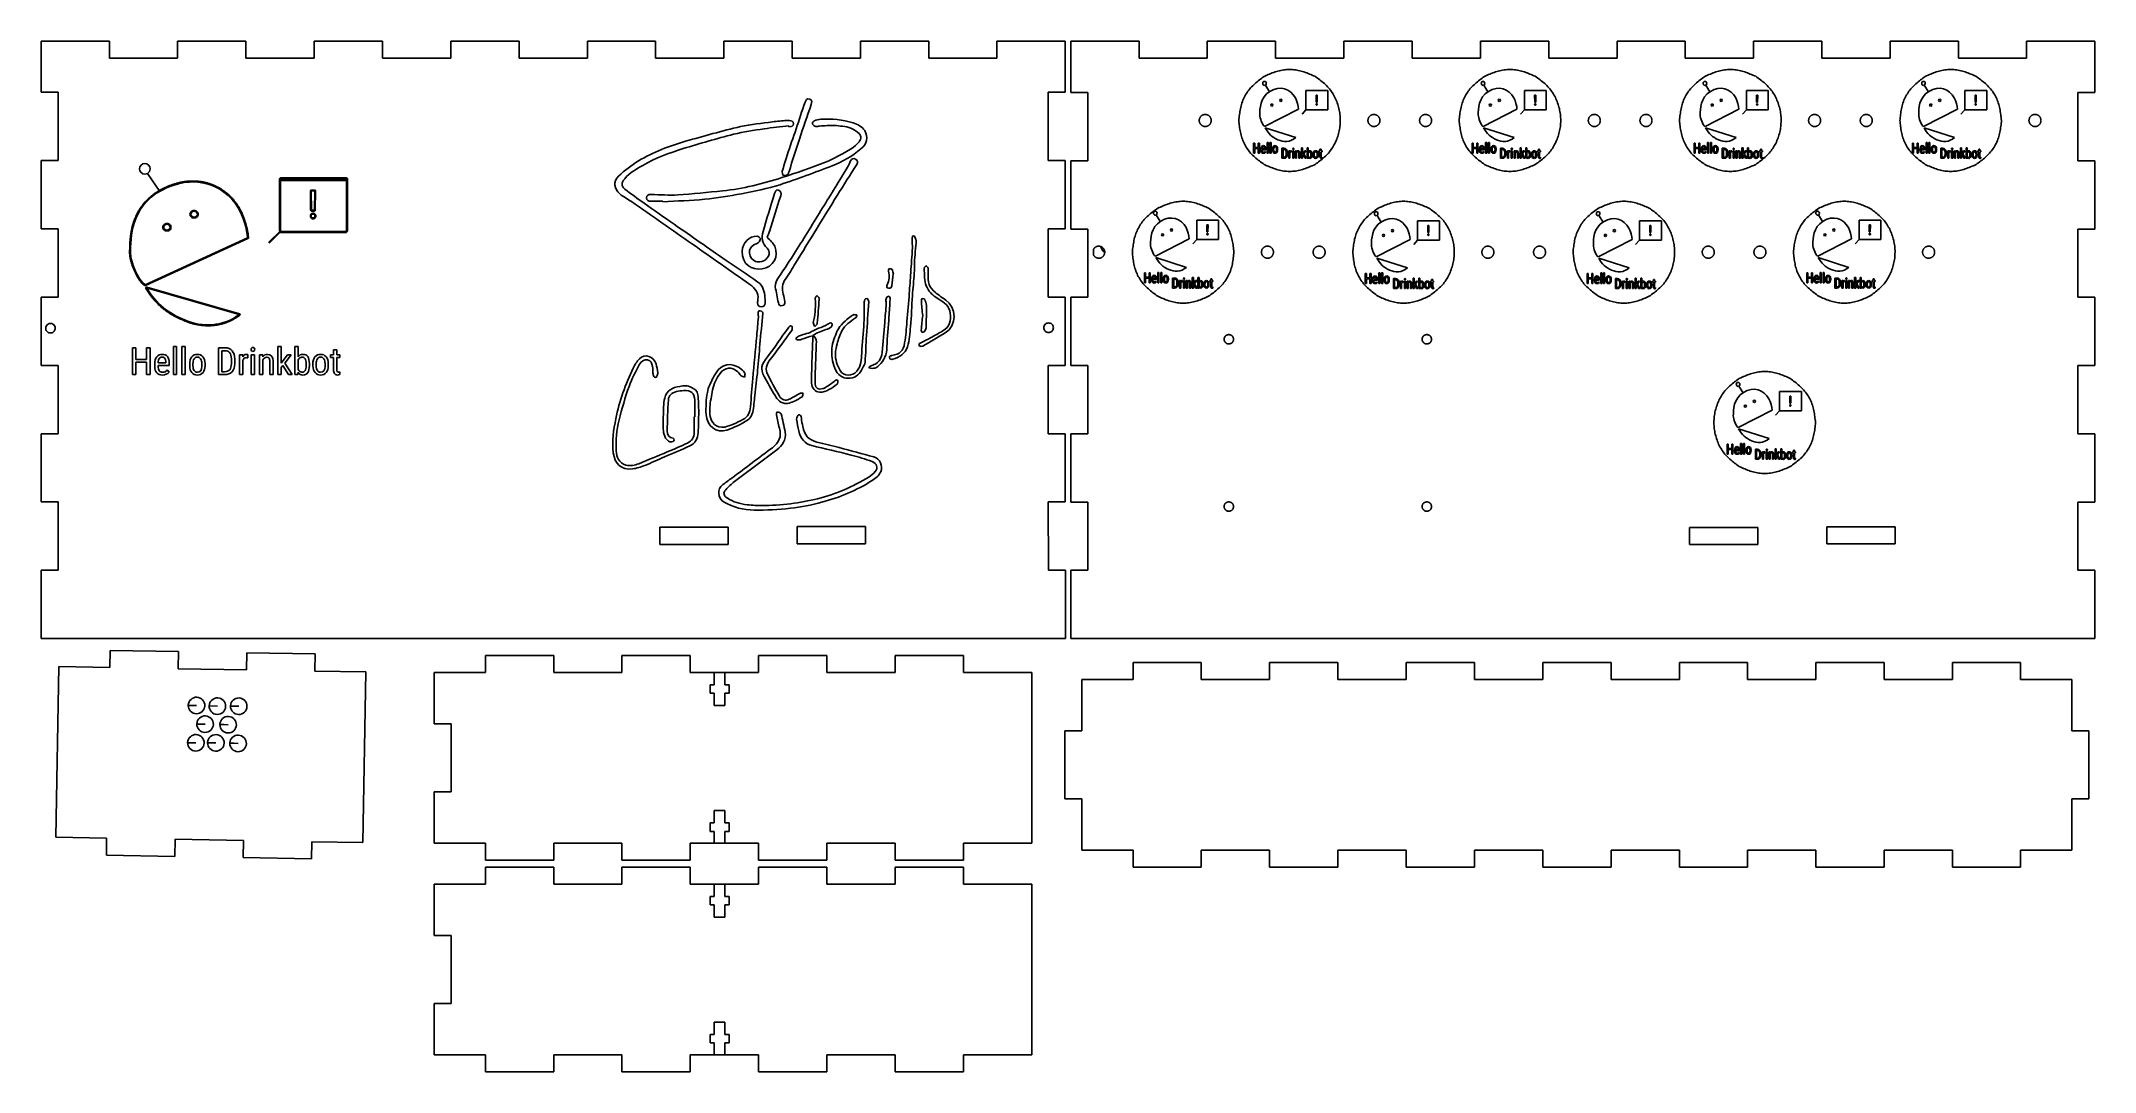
# Model space of a CAD drawing. Extents: x 296 to 898, y 544 to 846.
import ezdxf

# ---------------------------------------------------------------- set-up
doc = ezdxf.new("R2010")
doc.units = 0
doc.layers.get('0').update_dxf_attribs({"linetype": 'CONTINUOUS'})

msp = doc.modelspace()

# ---------------------------------------------------------------- linework, layer by layer
at = {"color": 7}
for p, q in [((316.188916, 846.372713), (296.186839, 846.372713)), ((296.186839, 846.372713), (296.186839, 831.379966)), ((316.188916, 841.363357), (316.188916, 846.372713)), ((356.193069, 846.372713), (336.190993, 846.372713)), ((336.190993, 846.372713), (336.190993, 841.363357)), ((356.193069, 841.363357), (356.193069, 846.372713)), ((396.197249, 846.372713), (376.195172, 846.372713)), ((376.195172, 846.372713), (376.195172, 841.363357)), ((396.197249, 841.363357), (396.197249, 846.372713)), ((436.201402, 846.372713), (416.199326, 846.372713)), ((416.199326, 846.372713), (416.199326, 841.363357)), ((436.201402, 841.363357), (436.201402, 846.372713)), ((476.205556, 846.372713), (456.203479, 846.372713)), ((456.203479, 846.372713), (456.203479, 841.363357)), ((476.205556, 841.363357), (476.205556, 846.372713)), ((516.209736, 846.372713), (496.207659, 846.372713)), ((496.207659, 846.372713), (496.207659, 841.363357)), ((516.209736, 841.363357), (516.209736, 846.372713)), ((556.213889, 846.372713), (536.211812, 846.372713)), ((536.211812, 846.372713), (536.211812, 841.363357)), ((556.213889, 841.363357), (556.213889, 846.372713)), ((596.182773, 846.372713), (576.180697, 846.372713)), ((576.180697, 846.372713), (576.180697, 841.363357)), ((596.182773, 831.379966), (596.182773, 846.372713)), ((597.786628, 831.323625), (597.786628, 846.316372)), ((597.786628, 846.316372), (617.788705, 846.316372)), ((617.788705, 846.316372), (617.788705, 841.342311)), ((637.790782, 841.342311), (637.790782, 846.316372)), ((637.790782, 846.316372), (657.792858, 846.316372)), ((657.792858, 846.316372), (657.792858, 841.342311)), ((677.794961, 841.342311), (677.794961, 846.316372)), ((677.794961, 846.316372), (697.797038, 846.316372)), ((697.797038, 846.316372), (697.797038, 841.342311)), ((717.799115, 841.342311), (717.799115, 846.316372)), ((717.799115, 846.316372), (737.801191, 846.316372)), ((737.801191, 846.316372), (737.801191, 841.342311)), ((757.803268, 841.342311), (757.803268, 846.316372)), ((757.803268, 846.316372), (777.805345, 846.316372)), ((777.805345, 846.316372), (777.805345, 841.342311)), ((797.807448, 841.342311), (797.807448, 846.316372)), ((797.807448, 846.316372), (817.809525, 846.316372)), ((817.809525, 846.316372), (817.809525, 841.342311)), ((837.811601, 841.342311), (837.811601, 846.316372)), ((837.811601, 846.316372), (857.813678, 846.316372)), ((857.813678, 846.316372), (857.813678, 841.342311)), ((877.780486, 841.342311), (877.780486, 846.316372)), ((877.780486, 846.316372), (897.782562, 846.316372)), ((897.782562, 846.316372), (897.782562, 831.323625)), ((336.190993, 841.363357), (316.188916, 841.363357)), ((376.195172, 841.363357), (356.193069, 841.363357)), ((416.199326, 841.363357), (396.197249, 841.363357)), ((456.203479, 841.363357), (436.201402, 841.363357)), ((496.207659, 841.363357), (476.205556, 841.363357)), ((536.211812, 841.363357), (516.209736, 841.363357)), ((576.180697, 841.363357), (556.213889, 841.363357)), ((617.788705, 841.342311), (637.790782, 841.342311)), ((657.792858, 841.342311), (677.794961, 841.342311)), ((697.797038, 841.342311), (717.799115, 841.342311)), ((737.801191, 841.342311), (757.803268, 841.342311)), ((777.805345, 841.342311), (797.807448, 841.342311)), ((817.809525, 841.342311), (837.811601, 841.342311)), ((857.813678, 841.342311), (877.780486, 841.342311)), ((296.186839, 831.379966), (301.196169, 831.379966)), ((301.196169, 831.379966), (301.196169, 811.37789)), ((591.208712, 811.37789), (591.208712, 831.379966)), ((591.208712, 831.379966), (596.182773, 831.379966)), ((602.795958, 831.323625), (597.786628, 831.323625)), ((602.795958, 811.321548), (602.795958, 831.323625)), ((897.782562, 831.323625), (892.808501, 831.323625)), ((892.808501, 831.323625), (892.808501, 811.321548)), ((301.196169, 811.37789), (296.186839, 811.37789)), ((296.186839, 811.37789), (296.186839, 791.375813)), ((596.182773, 811.37789), (591.208712, 811.37789)), ((596.182773, 791.375813), (596.182773, 811.37789)), ((597.786628, 791.319471), (597.786628, 811.321548)), ((597.786628, 811.321548), (602.795958, 811.321548)), ((892.808501, 811.321548), (897.782562, 811.321548)), ((897.782562, 811.321548), (897.782562, 791.319471)), ((296.186839, 791.375813), (301.196169, 791.375813)), ((301.196169, 791.375813), (301.196169, 771.373736)), ((591.208712, 771.373736), (591.208712, 791.375813)), ((591.208712, 791.375813), (596.182773, 791.375813)), ((602.795958, 791.319471), (597.786628, 791.319471)), ((602.795958, 771.317395), (602.795958, 791.319471)), ((897.782562, 791.319471), (892.808501, 791.319471)), ((892.808501, 791.319471), (892.808501, 771.317395)), ((301.196169, 771.373736), (296.186839, 771.373736)), ((296.186839, 771.373736), (296.186839, 751.371633)), ((596.182773, 771.373736), (591.208712, 771.373736)), ((596.182773, 751.371633), (596.182773, 771.373736)), ((597.786628, 751.350587), (597.786628, 771.317395)), ((597.786628, 771.317395), (602.795958, 771.317395)), ((892.808501, 771.317395), (897.782562, 771.317395)), ((897.782562, 771.317395), (897.782562, 751.350587)), ((296.186839, 751.371633), (301.196169, 751.371633)), ((301.196169, 751.371633), (301.196169, 731.369556)), ((591.208712, 731.369556), (591.208712, 751.371633)), ((591.208712, 751.371633), (596.182773, 751.371633)), ((602.795958, 751.350587), (597.786628, 751.350587)), ((602.795958, 731.34851), (602.795958, 751.350587)), ((897.782562, 751.350587), (892.808501, 751.350587)), ((892.808501, 751.350587), (892.808501, 731.34851)), ((301.196169, 731.369556), (296.186839, 731.369556)), ((296.186839, 731.369556), (296.186839, 711.367506)), ((596.182773, 731.369556), (591.208712, 731.369556)), ((596.182773, 711.367506), (596.182773, 731.369556)), ((597.786628, 711.346434), (597.786628, 731.34851)), ((597.786628, 731.34851), (602.795958, 731.34851)), ((892.808501, 731.34851), (897.782562, 731.34851)), ((897.782562, 731.34851), (897.782562, 711.346434)), ((296.186839, 711.367506), (301.196169, 711.367506)), ((301.196169, 711.367506), (301.196169, 691.400672)), ((591.279647, 691.400328), (591.208712, 711.367506)), ((591.208712, 711.367506), (596.182773, 711.367506)), ((602.795958, 711.346434), (597.786628, 711.346434)), ((602.795958, 691.344357), (602.795958, 711.346434)), ((897.782562, 711.346434), (892.808501, 711.346434)), ((892.808501, 711.346434), (892.808501, 691.344357)), ((497.437063, 703.958895), (477.434987, 703.958895)), ((477.434987, 703.958895), (477.434987, 698.949565)), ((497.437063, 698.949565), (497.437063, 703.958895)), ((537.625605, 704.150268), (517.623528, 704.150268)), ((517.623528, 704.150268), (517.623528, 699.140938)), ((537.625605, 699.140938), (537.625605, 704.150268)), ((799.036852, 703.902554), (779.034776, 703.902554)), ((779.034776, 703.902554), (779.034776, 698.893224)), ((799.036852, 698.893224), (799.036852, 703.902554)), ((839.225394, 704.093927), (819.223317, 704.093927)), ((819.223317, 704.093927), (819.223317, 699.084597)), ((839.225394, 699.084597), (839.225394, 704.093927)), ((477.434987, 698.949565), (497.437063, 698.949565)), ((517.623528, 699.140938), (537.625605, 699.140938)), ((779.034776, 698.893224), (799.036852, 698.893224)), ((819.223317, 699.084597), (839.225394, 699.084597)), ((301.196169, 691.400672), (296.222294, 691.386385)), ((296.222294, 691.386385), (296.222294, 671.384281)), ((596.253708, 691.400328), (591.279647, 691.400328)), ((596.253708, 671.398251), (596.253708, 691.400328)), ((597.786628, 671.34228), (597.786628, 691.344357)), ((597.786628, 691.344357), (602.795958, 691.344357)), ((892.808501, 691.344357), (897.782562, 691.344357)), ((897.782562, 691.344357), (897.782562, 671.34228)), ((296.222294, 671.384281), (301.231623, 671.384281)), ((301.231623, 671.384281), (591.208739, 671.398304)), ((316.436775, 667.890444), (316.349351, 662.881904)), ((336.435833, 667.541359), (316.436775, 667.890444)), ((591.208739, 671.398304), (596.253708, 671.398251)), ((892.808501, 671.34228), (597.786628, 671.34228)), ((897.782562, 671.34228), (892.808501, 671.34228)), ((301.349576, 663.143726), (300.51987, 613.163024)), ((316.349351, 662.881904), (301.349576, 663.143726)), ((336.348409, 662.532819), (336.435833, 667.541359)), ((356.347438, 662.183735), (336.348409, 662.532819)), ((356.434863, 667.192275), (356.347438, 662.183735)), ((376.433893, 666.843191), (356.434863, 667.192275)), ((376.346469, 661.83465), (376.433893, 666.843191)), ((391.336932, 661.572991), (376.346469, 661.83465)), ((446.330472, 666.414351), (426.363664, 666.414351)), ((426.363664, 666.414351), (426.363664, 661.404995)), ((446.330472, 661.404995), (446.330472, 666.414351)), ((486.334625, 666.414351), (466.332548, 666.414351)), ((466.332548, 666.414351), (466.332548, 661.404995)), ((486.334625, 661.404995), (486.334625, 666.414351)), ((526.338778, 666.414351), (506.336702, 666.414351)), ((506.336702, 666.414351), (506.336702, 661.404995)), ((526.338778, 661.404995), (526.338778, 666.414351)), ((566.342956, 666.414351), (546.340881, 666.414351)), ((546.340881, 666.414351), (546.340881, 661.404995)), ((566.342956, 661.404995), (566.342956, 666.414351)), ((636.037093, 664.363159), (616.035017, 664.363159)), ((616.035017, 664.363159), (616.035017, 659.353829)), ((636.037093, 659.353829), (636.037093, 664.363159)), ((676.041273, 664.363159), (656.03917, 664.363159)), ((656.03917, 664.363159), (656.03917, 659.353829)), ((676.041273, 659.353829), (676.041273, 664.363159)), ((716.045429, 664.363159), (696.04335, 664.363159)), ((696.04335, 664.363159), (696.04335, 659.353829)), ((716.045429, 659.353829), (716.045429, 664.363159)), ((756.049582, 664.363159), (736.047501, 664.363159)), ((736.047501, 664.363159), (736.047501, 659.353829)), ((756.049582, 659.353829), (756.049582, 664.363159)), ((796.053741, 664.363159), (776.051654, 664.363159)), ((776.051654, 664.363159), (776.051654, 659.353829)), ((796.053741, 659.353829), (796.053741, 664.363159)), ((836.022615, 664.363159), (816.020544, 664.363159)), ((816.020544, 664.363159), (816.020544, 659.353829)), ((836.022615, 659.353829), (836.022615, 664.363159)), ((876.026774, 664.363159), (856.024692, 664.363159)), ((856.024692, 664.363159), (856.024692, 659.353829)), ((876.026774, 659.353829), (876.026774, 664.363159)), ((390.464502, 611.593035), (391.336932, 661.572991)), ((426.363664, 661.404995), (411.335648, 661.404995)), ((411.335648, 661.404995), (411.335648, 646.412248)), ((466.332548, 661.404995), (446.330472, 661.404995)), ((506.336702, 661.404995), (486.334625, 661.404995)), ((492.134533, 655.33244), (492.134533, 657.832435)), ((492.134533, 657.832435), (493.384531, 657.832435)), ((493.384531, 657.832435), (493.384531, 661.296519)), ((496.484548, 661.1982), (496.484548, 657.832435)), ((496.484548, 657.832435), (497.734545, 657.832435)), ((497.734545, 657.832435), (497.734545, 655.33244)), ((546.340881, 661.404995), (526.338778, 661.404995)), ((586.345024, 661.404995), (566.342956, 661.404995)), ((586.345024, 611.417425), (586.345024, 661.404995)), ((601.042296, 659.353829), (601.04227, 644.361082)), ((616.035017, 659.353829), (601.042296, 659.353829)), ((656.03917, 659.353829), (636.037093, 659.353829)), ((696.04335, 659.353829), (676.041273, 659.353829)), ((736.047501, 659.353829), (716.045429, 659.353829)), ((776.051654, 659.353829), (756.049582, 659.353829)), ((816.020544, 659.353829), (796.053741, 659.353829)), ((856.024692, 659.353829), (836.022615, 659.353829)), ((891.019512, 659.353829), (876.026774, 659.353829)), ((891.019512, 644.361082), (891.019512, 659.353829)), ((339.309287, 651.788824), (341.730563, 651.74656)), ((341.730563, 651.74656), (339.312254, 651.873301)), ((345.399563, 651.59796), (347.820811, 651.555697)), ((347.820811, 651.555697), (345.402503, 651.682437)), ((351.660076, 651.57324), (354.081323, 651.530977)), ((354.081323, 651.530977), (351.663015, 651.657717)), ((493.384531, 655.33244), (492.134533, 655.33244)), ((493.384531, 651.774112), (493.384531, 655.33244)), ((496.484548, 651.747363), (493.384531, 651.774112)), ((497.734545, 655.33244), (496.484548, 655.33244)), ((496.484548, 655.33244), (496.484548, 651.747363)), ((341.8017, 646.31937), (344.222976, 646.277106)), ((344.222976, 646.277106), (341.804668, 646.403847)), ((348.560184, 646.159107), (350.981461, 646.116844)), ((350.981461, 646.116844), (348.563123, 646.243584)), ((411.335648, 646.412248), (416.345004, 646.412248)), ((416.345004, 646.412248), (416.345004, 626.410172)), ((601.04227, 644.361082), (596.03294, 644.361082)), ((596.03294, 644.361082), (596.03294, 624.359006)), ((896.028855, 644.361082), (891.019512, 644.361082)), ((896.028855, 624.358503), (896.028855, 644.361082)), ((339.11845, 640.855787), (341.539726, 640.813523)), ((341.539726, 640.813523), (339.121417, 640.940264)), ((344.961584, 640.838266), (347.38286, 640.796003)), ((347.38286, 640.796003), (344.964551, 640.922743)), ((351.469976, 640.682455), (353.891223, 640.640192)), ((353.891223, 640.640192), (351.472916, 640.766932)), ((416.345004, 626.410172), (411.335648, 626.410172)), ((411.335648, 626.410172), (411.335648, 611.417425)), ((493.38453, 617.383362), (493.38453, 620.968439)), ((493.38453, 620.968439), (496.484547, 620.94169)), ((496.484547, 620.94169), (496.484547, 617.383362)), ((596.03294, 624.359006), (601.04227, 624.359006)), ((601.04227, 624.359006), (601.04227, 609.366259)), ((891.047384, 609.366259), (891.019512, 624.361149)), ((891.019512, 624.361149), (896.028855, 624.358503)), ((492.134533, 614.883367), (492.134533, 617.383362)), ((492.134533, 617.383362), (493.38453, 617.383362)), ((493.38453, 614.883367), (492.134533, 614.883367)), ((493.38453, 611.517602), (493.38453, 614.883367)), ((496.484547, 617.383362), (497.734545, 617.383362)), ((497.734545, 614.883367), (496.484547, 614.883367)), ((496.484547, 614.883367), (496.484547, 611.419283)), ((497.734545, 617.383362), (497.734545, 614.883367)), ((300.51987, 613.163024), (315.30452, 612.855023)), ((315.30452, 612.855023), (315.389523, 607.89338)), ((315.389523, 607.89338), (335.38858, 607.544295)), ((335.38858, 607.544295), (335.476005, 612.552863)), ((335.476005, 612.552863), (355.475035, 612.203778)), ((355.475035, 612.203778), (355.38761, 607.195211)), ((375.386641, 606.846127), (375.474065, 611.854694)), ((375.474065, 611.854694), (390.464502, 611.593035)), ((411.335648, 611.417425), (426.363664, 611.417425)), ((426.363664, 611.417425), (426.363664, 606.408095)), ((446.330472, 606.408095), (446.330472, 611.417425)), ((446.330472, 611.417425), (466.332548, 611.417425)), ((466.332548, 611.417425), (466.332548, 606.408095)), ((486.334625, 606.408095), (486.334625, 611.417425)), ((486.334625, 611.417425), (506.336702, 611.417425)), ((506.336702, 611.417425), (506.336702, 606.408095)), ((526.338778, 606.408095), (526.338778, 611.417425)), ((526.338778, 611.417425), (546.340881, 611.417425)), ((546.340881, 611.417425), (546.340881, 606.408095)), ((566.342956, 606.408095), (566.342956, 611.417425)), ((566.342956, 611.417425), (586.345024, 611.417425)), ((601.04227, 609.366259), (616.035017, 609.366259)), ((616.035017, 609.366259), (616.035017, 604.356929)), ((636.037093, 604.356929), (636.037093, 609.366259)), ((636.037093, 609.366259), (656.03917, 609.366259)), ((656.03917, 609.366259), (656.03917, 604.356929)), ((676.041273, 604.356929), (676.041273, 609.366259)), ((676.041273, 609.366259), (696.04335, 609.366259)), ((696.04335, 609.366259), (696.04335, 604.356929)), ((716.045429, 604.356929), (716.045429, 609.366259)), ((716.045429, 609.366259), (736.047501, 609.366259)), ((736.047501, 609.366259), (736.047501, 604.356929)), ((756.049582, 604.356929), (756.049582, 609.366259)), ((756.049582, 609.366259), (776.051654, 609.366259)), ((776.051654, 609.366259), (776.051654, 604.356929)), ((796.053741, 604.356929), (796.053741, 609.366259)), ((796.053741, 609.366259), (816.020544, 609.366259)), ((816.020544, 609.366259), (816.020544, 604.356929)), ((836.022615, 604.356929), (836.022615, 609.366259)), ((836.022615, 609.366259), (856.024692, 609.366259)), ((856.024692, 609.366259), (856.024692, 604.356929)), ((876.026774, 604.356929), (876.026774, 609.366259)), ((876.026774, 609.366259), (891.047384, 609.366259)), ((355.38761, 607.195211), (375.386641, 606.846127)), ((426.363664, 606.408095), (446.330472, 606.408095)), ((446.330472, 604.414351), (426.363664, 604.414351)), ((426.363664, 604.414351), (426.363664, 599.404995)), ((446.330472, 599.404995), (446.330472, 604.414351)), ((466.332548, 606.408095), (486.334625, 606.408095)), ((486.334625, 604.414351), (466.332548, 604.414351)), ((466.332548, 604.414351), (466.332548, 599.404995)), ((486.334625, 599.404995), (486.334625, 604.414351)), ((506.336702, 606.408095), (526.338778, 606.408095)), ((526.338778, 604.414351), (506.336702, 604.414351)), ((506.336702, 604.414351), (506.336702, 599.404995)), ((526.338778, 599.404995), (526.338778, 604.414351)), ((546.340881, 606.408095), (566.342956, 606.408095)), ((566.342956, 604.414351), (546.340881, 604.414351)), ((546.340881, 604.414351), (546.340881, 599.404995)), ((566.342956, 599.404995), (566.342956, 604.414351)), ((616.035017, 604.356929), (636.037093, 604.356929)), ((656.03917, 604.356929), (676.041273, 604.356929)), ((696.04335, 604.356929), (716.045429, 604.356929)), ((736.047501, 604.356929), (756.049582, 604.356929)), ((776.051654, 604.356929), (796.053741, 604.356929)), ((816.020544, 604.356929), (836.022615, 604.356929)), ((856.024692, 604.356929), (876.026774, 604.356929)), ((426.363664, 599.404995), (411.335648, 599.404995)), ((411.335648, 599.404995), (411.335648, 584.412248)), ((466.332548, 599.404995), (446.330472, 599.404995)), ((506.336702, 599.404995), (486.334625, 599.404995)), ((492.134533, 593.33244), (492.134533, 595.832435)), ((492.134533, 595.832435), (493.384531, 595.832435)), ((493.384531, 595.832435), (493.384531, 599.296519)), ((496.484548, 599.1982), (496.484548, 595.832435)), ((496.484548, 595.832435), (497.734545, 595.832435)), ((497.734545, 595.832435), (497.734545, 593.33244)), ((546.340881, 599.404995), (526.338778, 599.404995)), ((586.345024, 599.404995), (566.342956, 599.404995)), ((586.345024, 549.417425), (586.345024, 599.404995)), ((493.384531, 593.33244), (492.134533, 593.33244)), ((493.384531, 589.774112), (493.384531, 593.33244)), ((496.484548, 589.747363), (493.384531, 589.774112)), ((497.734545, 593.33244), (496.484548, 593.33244)), ((496.484548, 593.33244), (496.484548, 589.747363)), ((411.335648, 584.412248), (416.345004, 584.412248)), ((416.345004, 584.412248), (416.345004, 564.410172)), ((416.345004, 564.410172), (411.335648, 564.410172)), ((411.335648, 564.410172), (411.335648, 549.417425)), ((492.134533, 552.883367), (492.134533, 555.383362)), ((492.134533, 555.383362), (493.38453, 555.383362)), ((493.38453, 555.383362), (493.38453, 558.968439)), ((493.38453, 558.968439), (496.484547, 558.94169)), ((496.484547, 558.94169), (496.484547, 555.383362)), ((496.484547, 555.383362), (497.734545, 555.383362)), ((497.734545, 555.383362), (497.734545, 552.883367)), ((411.335648, 549.417425), (426.363664, 549.417425)), ((426.363664, 549.417425), (426.363664, 544.408095)), ((446.330472, 544.408095), (446.330472, 549.417425)), ((446.330472, 549.417425), (466.332548, 549.417425)), ((466.332548, 549.417425), (466.332548, 544.408095)), ((486.334625, 544.408095), (486.334625, 549.417425)), ((486.334625, 549.417425), (506.336702, 549.417425)), ((493.38453, 552.883367), (492.134533, 552.883367)), ((493.38453, 549.517602), (493.38453, 552.883367)), ((497.734545, 552.883367), (496.484547, 552.883367)), ((496.484547, 552.883367), (496.484547, 549.419283)), ((506.336702, 549.417425), (506.336702, 544.408095)), ((526.338778, 544.408095), (526.338778, 549.417425)), ((526.338778, 549.417425), (546.340881, 549.417425)), ((546.340881, 549.417425), (546.340881, 544.408095)), ((566.342956, 544.408095), (566.342956, 549.417425)), ((566.342956, 549.417425), (586.345024, 549.417425)), ((426.363664, 544.408095), (446.330472, 544.408095)), ((466.332548, 544.408095), (486.334625, 544.408095)), ((506.336702, 544.408095), (526.338778, 544.408095)), ((546.340881, 544.408095), (566.342956, 544.408095))]:
    msp.add_line(p, q, dxfattribs=at)
at = {"color": 0}
for p, q in [((654.804094, 833.478218), (656.006933, 831.50592)), ((656.006933, 831.50592), (654.804094, 833.478218)), ((666.688224, 831.888481), (673.085804, 831.888481)), ((666.688224, 826.229636), (666.688224, 831.888481)), ((666.688224, 831.888481), (673.085802, 831.888481)), ((666.688224, 826.229636), (666.688224, 831.888481)), ((669.99858, 830.570227), (669.666563, 830.570227)), ((669.666563, 830.570227), (669.689768, 828.470265)), ((669.973589, 828.470265), (669.99858, 830.570227)), ((673.085802, 831.888481), (673.085802, 826.229636)), ((673.085804, 831.888481), (673.085804, 826.229636)), ((718.804094, 833.478218), (720.006933, 831.50592)), ((720.006933, 831.50592), (718.804094, 833.478218)), ((730.688224, 831.888481), (737.085804, 831.888481)), ((730.688224, 826.229636), (730.688224, 831.888481)), ((730.688224, 831.888481), (737.085802, 831.888481)), ((730.688224, 826.229636), (730.688224, 831.888481)), ((733.99858, 830.570227), (733.666563, 830.570227)), ((733.666563, 830.570227), (733.689768, 828.470265)), ((733.973589, 828.470265), (733.99858, 830.570227)), ((737.085802, 831.888481), (737.085802, 826.229636)), ((737.085804, 831.888481), (737.085804, 826.229636)), ((783.804094, 833.478218), (785.006933, 831.50592)), ((785.006933, 831.50592), (783.804094, 833.478218)), ((795.688224, 831.888481), (802.085804, 831.888481)), ((795.688224, 826.229636), (795.688224, 831.888481)), ((795.688224, 831.888481), (802.085802, 831.888481)), ((795.688224, 826.229636), (795.688224, 831.888481)), ((798.99858, 830.570227), (798.666563, 830.570227)), ((798.666563, 830.570227), (798.689768, 828.470265)), ((798.973589, 828.470265), (798.99858, 830.570227)), ((802.085802, 831.888481), (802.085802, 826.229636)), ((802.085804, 831.888481), (802.085804, 826.229636)), ((847.804094, 833.478218), (849.006933, 831.50592)), ((849.006933, 831.50592), (847.804094, 833.478218)), ((859.688224, 831.888481), (866.085804, 831.888481)), ((859.688224, 826.229636), (859.688224, 831.888481)), ((859.688224, 831.888481), (866.085802, 831.888481)), ((859.688224, 826.229636), (859.688224, 831.888481)), ((862.99858, 830.570227), (862.666563, 830.570227)), ((862.666563, 830.570227), (862.689768, 828.470265)), ((862.973589, 828.470265), (862.99858, 830.570227)), ((866.085802, 831.888481), (866.085802, 826.229636)), ((866.085804, 831.888481), (866.085804, 826.229636)), ((664.499478, 826.455542), (654.586769, 821.340505)), ((666.688224, 826.229636), (665.540445, 824.937506)), ((673.085804, 826.229636), (666.688224, 826.229636)), ((673.085802, 826.229636), (666.688224, 826.229636)), ((669.689768, 828.470265), (669.973589, 828.470265)), ((728.499478, 826.455542), (718.586769, 821.340505)), ((730.688224, 826.229636), (729.540445, 824.937506)), ((737.085804, 826.229636), (730.688224, 826.229636)), ((737.085802, 826.229636), (730.688224, 826.229636)), ((733.689768, 828.470265), (733.973589, 828.470265)), ((793.499478, 826.455542), (783.586769, 821.340505)), ((795.688224, 826.229636), (794.540445, 824.937506)), ((802.085804, 826.229636), (795.688224, 826.229636)), ((802.085802, 826.229636), (795.688224, 826.229636)), ((798.689768, 828.470265), (798.973589, 828.470265)), ((857.499478, 826.455542), (847.586769, 821.340505)), ((859.688224, 826.229636), (858.540445, 824.937506)), ((866.085804, 826.229636), (859.688224, 826.229636)), ((866.085802, 826.229636), (859.688224, 826.229636)), ((862.689768, 828.470265), (862.973589, 828.470265)), ((654.724265, 820.992045), (663.689069, 818.091033)), ((718.724265, 820.992045), (727.689069, 818.091033)), ((783.724265, 820.992045), (792.689069, 818.091033)), ((847.724265, 820.992045), (856.689069, 818.091033)), ((651.677457, 816.465081), (651.350795, 816.465081)), ((651.350795, 816.465081), (651.350795, 813.539201)), ((651.350795, 813.539201), (651.677457, 813.539201)), ((651.677457, 815.207113), (651.677457, 816.465081)), ((652.72349, 815.207113), (651.677457, 815.207113)), ((651.677457, 813.539201), (651.677457, 814.891616)), ((651.677457, 814.891616), (652.72349, 814.891616)), ((653.051937, 816.465081), (652.72349, 816.465081)), ((652.72349, 816.465081), (652.72349, 815.207113)), ((652.72349, 814.891616), (652.72349, 813.539201)), ((652.72349, 813.539201), (653.051937, 813.539201)), ((653.051937, 813.539201), (653.051937, 816.465081)), ((653.514262, 814.714777), (653.514262, 814.451529)), ((653.828429, 814.469614), (653.828429, 814.519853)), ((653.828429, 814.519853), (654.906592, 814.519853)), ((654.59064, 814.825302), (653.830214, 814.825302)), ((654.59064, 814.87353), (654.59064, 814.825302)), ((654.890527, 813.824554), (654.726303, 814.049622)), ((654.906592, 814.519853), (654.906592, 814.752958)), ((655.625962, 816.625843), (655.310011, 816.625843)), ((655.310011, 816.625843), (655.310011, 813.539201)), ((655.310011, 813.539201), (655.625962, 813.539201)), ((655.625962, 813.539201), (655.625962, 816.625843)), ((656.463146, 816.625843), (656.147194, 816.625843)), ((656.147194, 816.625843), (656.147194, 813.539201)), ((656.147194, 813.539201), (656.463146, 813.539201)), ((656.463146, 813.539201), (656.463146, 816.625843)), ((656.89334, 814.726835), (656.89334, 814.48971)), ((657.209292, 814.521862), (657.209292, 814.728844)), ((658.071465, 814.726835), (658.071465, 814.481671)), ((658.387417, 814.521862), (658.387417, 814.750949)), ((660.255526, 814.961152), (659.636118, 814.961152)), ((659.636118, 814.961152), (659.636118, 812.035272)), ((659.96278, 812.350768), (659.96278, 814.645655)), ((659.96278, 814.645655), (660.255526, 814.645655)), ((660.22518, 812.350768), (659.96278, 812.350768)), ((660.891, 813.750628), (660.891, 813.231729)), ((661.214092, 813.24903), (661.214092, 813.739356)), ((661.985228, 814.209586), (661.678202, 814.209586)), ((661.678202, 814.209586), (661.678202, 812.035272)), ((661.990584, 813.988538), (661.985228, 814.209586)), ((661.994154, 812.035272), (661.994154, 813.59065)), ((662.476114, 813.876004), (662.474329, 814.221643)), ((663.131223, 814.209586), (662.815271, 814.209586)), ((662.815271, 814.209586), (662.815271, 812.035272)), ((663.131223, 812.035272), (663.131223, 814.209586)), ((663.627464, 814.209586), (663.627464, 812.035272)), ((663.925565, 814.209586), (663.627464, 814.209586)), ((663.93449, 813.974471), (663.925565, 814.209586)), ((663.943416, 812.035272), (663.943416, 813.614765)), ((664.609235, 813.46405), (664.609235, 812.035272)), ((664.923402, 812.035272), (664.923402, 813.480126)), ((665.714174, 815.121914), (665.398222, 815.121914)), ((665.398222, 815.121914), (665.398222, 812.035272)), ((665.714174, 813.275153), (665.714174, 815.121914)), ((666.315732, 814.209586), (665.714174, 813.275153)), ((665.714174, 812.812961), (665.881967, 813.02999)), ((665.714174, 812.035272), (665.714174, 812.812961)), ((665.881967, 813.02999), (666.406769, 812.035272)), ((666.080107, 813.301277), (666.69416, 814.209586)), ((666.774487, 812.035272), (666.080107, 813.301277)), ((666.69416, 814.209586), (666.315732, 814.209586)), ((667.359979, 815.121914), (667.045812, 815.121914)), ((667.045812, 815.121914), (667.045812, 812.035272)), ((667.333204, 812.035272), (667.349269, 812.292492)), ((667.359979, 813.970452), (667.359979, 815.121914)), ((667.359979, 812.603593), (667.359979, 813.637246)), ((668.129331, 813.221775), (668.129331, 813.003019)), ((668.443498, 813.017933), (668.443498, 813.232953)), ((668.78087, 813.222906), (668.78087, 812.985781)), ((669.096822, 813.017933), (669.096822, 813.224915)), ((669.958995, 813.222906), (669.958995, 812.977743)), ((670.274947, 813.017933), (670.274947, 813.24702)), ((670.781898, 814.209586), (670.487367, 814.209586)), ((670.487367, 814.209586), (670.487367, 813.922223)), ((670.487367, 813.922223), (670.781898, 813.922223)), ((670.781898, 814.736084), (670.781898, 814.209586)), ((671.096065, 814.736084), (670.781898, 814.736084)), ((670.781898, 813.922223), (670.781898, 812.571817)), ((671.096065, 814.209586), (671.096065, 814.736084)), ((671.387026, 814.209586), (671.096065, 814.209586)), ((671.096065, 812.572131), (671.096065, 813.922223)), ((671.096065, 813.922223), (671.387026, 813.922223)), ((671.385241, 812.03502), (671.388811, 812.334692)), ((671.387026, 813.922223), (671.387026, 814.209586)), ((715.677457, 816.465081), (715.350795, 816.465081)), ((715.350795, 816.465081), (715.350795, 813.539201)), ((715.350795, 813.539201), (715.677457, 813.539201)), ((715.677457, 815.207113), (715.677457, 816.465081)), ((716.72349, 815.207113), (715.677457, 815.207113)), ((715.677457, 813.539201), (715.677457, 814.891616)), ((715.677457, 814.891616), (716.72349, 814.891616)), ((717.051937, 816.465081), (716.72349, 816.465081)), ((716.72349, 816.465081), (716.72349, 815.207113)), ((716.72349, 814.891616), (716.72349, 813.539201)), ((716.72349, 813.539201), (717.051937, 813.539201)), ((717.051937, 813.539201), (717.051937, 816.465081)), ((717.514262, 814.714777), (717.514262, 814.451529)), ((717.828429, 814.469614), (717.828429, 814.519853)), ((717.828429, 814.519853), (718.906592, 814.519853)), ((718.59064, 814.825302), (717.830214, 814.825302)), ((718.59064, 814.87353), (718.59064, 814.825302)), ((718.890527, 813.824554), (718.726303, 814.049622)), ((718.906592, 814.519853), (718.906592, 814.752958)), ((719.625962, 816.625843), (719.310011, 816.625843)), ((719.310011, 816.625843), (719.310011, 813.539201)), ((719.310011, 813.539201), (719.625962, 813.539201)), ((719.625962, 813.539201), (719.625962, 816.625843)), ((720.463146, 816.625843), (720.147194, 816.625843)), ((720.147194, 816.625843), (720.147194, 813.539201)), ((720.147194, 813.539201), (720.463146, 813.539201)), ((720.463146, 813.539201), (720.463146, 816.625843)), ((720.89334, 814.726835), (720.89334, 814.48971)), ((721.209292, 814.521862), (721.209292, 814.728844)), ((722.071465, 814.726835), (722.071465, 814.481671)), ((722.387417, 814.521862), (722.387417, 814.750949)), ((724.255526, 814.961152), (723.636118, 814.961152)), ((723.636118, 814.961152), (723.636118, 812.035272)), ((723.96278, 812.350768), (723.96278, 814.645655)), ((723.96278, 814.645655), (724.255526, 814.645655)), ((724.22518, 812.350768), (723.96278, 812.350768)), ((724.891, 813.750628), (724.891, 813.231729)), ((725.214092, 813.24903), (725.214092, 813.739356)), ((725.985228, 814.209586), (725.678202, 814.209586)), ((725.678202, 814.209586), (725.678202, 812.035272)), ((725.990584, 813.988538), (725.985228, 814.209586)), ((725.994154, 812.035272), (725.994154, 813.59065)), ((726.476114, 813.876004), (726.474329, 814.221643)), ((727.131223, 814.209586), (726.815271, 814.209586)), ((726.815271, 814.209586), (726.815271, 812.035272)), ((727.131223, 812.035272), (727.131223, 814.209586)), ((727.627464, 814.209586), (727.627464, 812.035272)), ((727.925565, 814.209586), (727.627464, 814.209586)), ((727.93449, 813.974471), (727.925565, 814.209586)), ((727.943416, 812.035272), (727.943416, 813.614765)), ((728.609235, 813.46405), (728.609235, 812.035272)), ((728.923402, 812.035272), (728.923402, 813.480126)), ((729.714174, 815.121914), (729.398222, 815.121914)), ((729.398222, 815.121914), (729.398222, 812.035272)), ((729.714174, 813.275153), (729.714174, 815.121914)), ((730.315732, 814.209586), (729.714174, 813.275153)), ((729.714174, 812.812961), (729.881967, 813.02999)), ((729.714174, 812.035272), (729.714174, 812.812961)), ((729.881967, 813.02999), (730.406769, 812.035272)), ((730.080107, 813.301277), (730.69416, 814.209586)), ((730.774487, 812.035272), (730.080107, 813.301277)), ((730.69416, 814.209586), (730.315732, 814.209586)), ((731.359979, 815.121914), (731.045812, 815.121914)), ((731.045812, 815.121914), (731.045812, 812.035272)), ((731.333204, 812.035272), (731.349269, 812.292492)), ((731.359979, 813.970452), (731.359979, 815.121914)), ((731.359979, 812.603593), (731.359979, 813.637246)), ((732.129331, 813.221775), (732.129331, 813.003019)), ((732.443498, 813.017933), (732.443498, 813.232953)), ((732.78087, 813.222906), (732.78087, 812.985781)), ((733.096822, 813.017933), (733.096822, 813.224915)), ((733.958995, 813.222906), (733.958995, 812.977743)), ((734.274947, 813.017933), (734.274947, 813.24702)), ((734.781898, 814.209586), (734.487367, 814.209586)), ((734.487367, 814.209586), (734.487367, 813.922223)), ((734.487367, 813.922223), (734.781898, 813.922223)), ((734.781898, 814.736084), (734.781898, 814.209586)), ((735.096065, 814.736084), (734.781898, 814.736084)), ((734.781898, 813.922223), (734.781898, 812.571817)), ((735.096065, 814.209586), (735.096065, 814.736084)), ((735.387026, 814.209586), (735.096065, 814.209586)), ((735.096065, 812.572131), (735.096065, 813.922223)), ((735.096065, 813.922223), (735.387026, 813.922223)), ((735.385241, 812.03502), (735.388811, 812.334692)), ((735.387026, 813.922223), (735.387026, 814.209586)), ((780.677457, 816.465081), (780.350795, 816.465081)), ((780.350795, 816.465081), (780.350795, 813.539201)), ((780.350795, 813.539201), (780.677457, 813.539201)), ((780.677457, 815.207113), (780.677457, 816.465081)), ((781.72349, 815.207113), (780.677457, 815.207113)), ((780.677457, 813.539201), (780.677457, 814.891616)), ((780.677457, 814.891616), (781.72349, 814.891616)), ((782.051937, 816.465081), (781.72349, 816.465081)), ((781.72349, 816.465081), (781.72349, 815.207113)), ((781.72349, 814.891616), (781.72349, 813.539201)), ((781.72349, 813.539201), (782.051937, 813.539201)), ((782.051937, 813.539201), (782.051937, 816.465081)), ((782.514262, 814.714777), (782.514262, 814.451529)), ((782.828429, 814.469614), (782.828429, 814.519853)), ((782.828429, 814.519853), (783.906592, 814.519853)), ((783.59064, 814.825302), (782.830214, 814.825302)), ((783.59064, 814.87353), (783.59064, 814.825302)), ((783.890527, 813.824554), (783.726303, 814.049622)), ((783.906592, 814.519853), (783.906592, 814.752958)), ((784.625962, 816.625843), (784.310011, 816.625843)), ((784.310011, 816.625843), (784.310011, 813.539201)), ((784.310011, 813.539201), (784.625962, 813.539201)), ((784.625962, 813.539201), (784.625962, 816.625843)), ((785.463146, 816.625843), (785.147194, 816.625843)), ((785.147194, 816.625843), (785.147194, 813.539201)), ((785.147194, 813.539201), (785.463146, 813.539201)), ((785.463146, 813.539201), (785.463146, 816.625843)), ((785.89334, 814.726835), (785.89334, 814.48971)), ((786.209292, 814.521862), (786.209292, 814.728844)), ((787.071465, 814.726835), (787.071465, 814.481671)), ((787.387417, 814.521862), (787.387417, 814.750949)), ((789.255526, 814.961152), (788.636118, 814.961152)), ((788.636118, 814.961152), (788.636118, 812.035272)), ((788.96278, 812.350768), (788.96278, 814.645655)), ((788.96278, 814.645655), (789.255526, 814.645655)), ((789.22518, 812.350768), (788.96278, 812.350768)), ((789.891, 813.750628), (789.891, 813.231729)), ((790.214092, 813.24903), (790.214092, 813.739356)), ((790.985228, 814.209586), (790.678202, 814.209586)), ((790.678202, 814.209586), (790.678202, 812.035272)), ((790.990584, 813.988538), (790.985228, 814.209586)), ((790.994154, 812.035272), (790.994154, 813.59065)), ((791.476114, 813.876004), (791.474329, 814.221643)), ((792.131223, 814.209586), (791.815271, 814.209586)), ((791.815271, 814.209586), (791.815271, 812.035272)), ((792.131223, 812.035272), (792.131223, 814.209586)), ((792.627464, 814.209586), (792.627464, 812.035272)), ((792.925565, 814.209586), (792.627464, 814.209586)), ((792.93449, 813.974471), (792.925565, 814.209586)), ((792.943416, 812.035272), (792.943416, 813.614765)), ((793.609235, 813.46405), (793.609235, 812.035272)), ((793.923402, 812.035272), (793.923402, 813.480126)), ((794.714174, 815.121914), (794.398222, 815.121914)), ((794.398222, 815.121914), (794.398222, 812.035272)), ((794.714174, 813.275153), (794.714174, 815.121914)), ((795.315732, 814.209586), (794.714174, 813.275153)), ((794.714174, 812.812961), (794.881967, 813.02999)), ((794.714174, 812.035272), (794.714174, 812.812961)), ((794.881967, 813.02999), (795.406769, 812.035272)), ((795.080107, 813.301277), (795.69416, 814.209586)), ((795.774487, 812.035272), (795.080107, 813.301277)), ((795.69416, 814.209586), (795.315732, 814.209586)), ((796.359979, 815.121914), (796.045812, 815.121914)), ((796.045812, 815.121914), (796.045812, 812.035272)), ((796.333204, 812.035272), (796.349269, 812.292492)), ((796.359979, 813.970452), (796.359979, 815.121914)), ((796.359979, 812.603593), (796.359979, 813.637246)), ((797.129331, 813.221775), (797.129331, 813.003019)), ((797.443498, 813.017933), (797.443498, 813.232953)), ((797.78087, 813.222906), (797.78087, 812.985781)), ((798.096822, 813.017933), (798.096822, 813.224915)), ((798.958995, 813.222906), (798.958995, 812.977743)), ((799.274947, 813.017933), (799.274947, 813.24702)), ((799.781898, 814.209586), (799.487367, 814.209586)), ((799.487367, 814.209586), (799.487367, 813.922223)), ((799.487367, 813.922223), (799.781898, 813.922223)), ((799.781898, 814.736084), (799.781898, 814.209586)), ((800.096065, 814.736084), (799.781898, 814.736084)), ((799.781898, 813.922223), (799.781898, 812.571817)), ((800.096065, 814.209586), (800.096065, 814.736084)), ((800.387026, 814.209586), (800.096065, 814.209586)), ((800.096065, 812.572131), (800.096065, 813.922223)), ((800.096065, 813.922223), (800.387026, 813.922223)), ((800.385241, 812.03502), (800.388811, 812.334692)), ((800.387026, 813.922223), (800.387026, 814.209586)), ((844.677457, 816.465081), (844.350795, 816.465081)), ((844.350795, 816.465081), (844.350795, 813.539201)), ((844.350795, 813.539201), (844.677457, 813.539201)), ((844.677457, 815.207113), (844.677457, 816.465081)), ((845.72349, 815.207113), (844.677457, 815.207113)), ((844.677457, 813.539201), (844.677457, 814.891616)), ((844.677457, 814.891616), (845.72349, 814.891616)), ((846.051937, 816.465081), (845.72349, 816.465081)), ((845.72349, 816.465081), (845.72349, 815.207113)), ((845.72349, 814.891616), (845.72349, 813.539201)), ((845.72349, 813.539201), (846.051937, 813.539201)), ((846.051937, 813.539201), (846.051937, 816.465081)), ((846.514262, 814.714777), (846.514262, 814.451529)), ((846.828429, 814.469614), (846.828429, 814.519853)), ((846.828429, 814.519853), (847.906592, 814.519853)), ((847.59064, 814.825302), (846.830214, 814.825302)), ((847.59064, 814.87353), (847.59064, 814.825302)), ((847.890527, 813.824554), (847.726303, 814.049622)), ((847.906592, 814.519853), (847.906592, 814.752958)), ((848.625962, 816.625843), (848.310011, 816.625843)), ((848.310011, 816.625843), (848.310011, 813.539201)), ((848.310011, 813.539201), (848.625962, 813.539201)), ((848.625962, 813.539201), (848.625962, 816.625843)), ((849.463146, 816.625843), (849.147194, 816.625843)), ((849.147194, 816.625843), (849.147194, 813.539201)), ((849.147194, 813.539201), (849.463146, 813.539201)), ((849.463146, 813.539201), (849.463146, 816.625843)), ((849.89334, 814.726835), (849.89334, 814.48971)), ((850.209292, 814.521862), (850.209292, 814.728844)), ((851.071465, 814.726835), (851.071465, 814.481671)), ((851.387417, 814.521862), (851.387417, 814.750949)), ((853.255526, 814.961152), (852.636118, 814.961152)), ((852.636118, 814.961152), (852.636118, 812.035272)), ((852.96278, 812.350768), (852.96278, 814.645655)), ((852.96278, 814.645655), (853.255526, 814.645655)), ((853.22518, 812.350768), (852.96278, 812.350768)), ((853.891, 813.750628), (853.891, 813.231729)), ((854.214092, 813.24903), (854.214092, 813.739356)), ((854.985228, 814.209586), (854.678202, 814.209586)), ((854.678202, 814.209586), (854.678202, 812.035272)), ((854.990584, 813.988538), (854.985228, 814.209586)), ((854.994154, 812.035272), (854.994154, 813.59065)), ((855.476114, 813.876004), (855.474329, 814.221643)), ((856.131223, 814.209586), (855.815271, 814.209586)), ((855.815271, 814.209586), (855.815271, 812.035272)), ((856.131223, 812.035272), (856.131223, 814.209586)), ((856.627464, 814.209586), (856.627464, 812.035272)), ((856.925565, 814.209586), (856.627464, 814.209586)), ((856.93449, 813.974471), (856.925565, 814.209586)), ((856.943416, 812.035272), (856.943416, 813.614765)), ((857.609235, 813.46405), (857.609235, 812.035272)), ((857.923402, 812.035272), (857.923402, 813.480126)), ((858.714174, 815.121914), (858.398222, 815.121914)), ((858.398222, 815.121914), (858.398222, 812.035272)), ((858.714174, 813.275153), (858.714174, 815.121914)), ((859.315732, 814.209586), (858.714174, 813.275153)), ((858.714174, 812.812961), (858.881967, 813.02999)), ((858.714174, 812.035272), (858.714174, 812.812961)), ((858.881967, 813.02999), (859.406769, 812.035272)), ((859.080107, 813.301277), (859.69416, 814.209586)), ((859.774487, 812.035272), (859.080107, 813.301277)), ((859.69416, 814.209586), (859.315732, 814.209586)), ((860.359979, 815.121914), (860.045812, 815.121914)), ((860.045812, 815.121914), (860.045812, 812.035272)), ((860.333204, 812.035272), (860.349269, 812.292492)), ((860.359979, 813.970452), (860.359979, 815.121914)), ((860.359979, 812.603593), (860.359979, 813.637246)), ((861.129331, 813.221775), (861.129331, 813.003019)), ((861.443498, 813.017933), (861.443498, 813.232953)), ((861.78087, 813.222906), (861.78087, 812.985781)), ((862.096822, 813.017933), (862.096822, 813.224915)), ((862.958995, 813.222906), (862.958995, 812.977743)), ((863.274947, 813.017933), (863.274947, 813.24702)), ((863.781898, 814.209586), (863.487367, 814.209586)), ((863.487367, 814.209586), (863.487367, 813.922223)), ((863.487367, 813.922223), (863.781898, 813.922223)), ((863.781898, 814.736084), (863.781898, 814.209586)), ((864.096065, 814.736084), (863.781898, 814.736084)), ((863.781898, 813.922223), (863.781898, 812.571817)), ((864.096065, 814.209586), (864.096065, 814.736084)), ((864.387026, 814.209586), (864.096065, 814.209586)), ((864.096065, 812.572131), (864.096065, 813.922223)), ((864.096065, 813.922223), (864.387026, 813.922223)), ((864.385241, 812.03502), (864.388811, 812.334692)), ((864.387026, 813.922223), (864.387026, 814.209586)), ((327.347688, 807.608448), (330.986161, 802.308931)), ((330.986161, 802.308931), (327.347688, 807.608448)), ((366.08317, 806.101092), (366.11868, 806.170784)), ((366.11868, 806.170784), (366.173988, 806.226092)), ((366.173988, 806.226092), (366.24368, 806.261602)), ((366.24368, 806.261602), (366.320934, 806.273838)), ((366.320934, 806.273838), (385.672987, 806.273838)), ((385.672987, 806.273838), (385.750241, 806.261602)), ((385.750241, 806.261602), (385.819933, 806.226092)), ((385.819933, 806.226092), (385.875241, 806.170784)), ((385.875241, 806.170784), (385.910751, 806.101092)), ((659.636118, 812.035272), (660.21804, 812.035272)), ((661.678202, 812.035272), (661.994154, 812.035272)), ((662.815271, 812.035272), (663.131223, 812.035272)), ((663.627464, 812.035272), (663.943416, 812.035272)), ((664.609235, 812.035272), (664.923402, 812.035272)), ((665.398222, 812.035272), (665.714174, 812.035272)), ((666.406769, 812.035272), (666.774487, 812.035272)), ((667.045812, 812.035272), (667.333204, 812.035272)), ((723.636118, 812.035272), (724.21804, 812.035272)), ((725.678202, 812.035272), (725.994154, 812.035272)), ((726.815271, 812.035272), (727.131223, 812.035272)), ((727.627464, 812.035272), (727.943416, 812.035272)), ((728.609235, 812.035272), (728.923402, 812.035272)), ((729.398222, 812.035272), (729.714174, 812.035272)), ((730.406769, 812.035272), (730.774487, 812.035272)), ((731.045812, 812.035272), (731.333204, 812.035272)), ((788.636118, 812.035272), (789.21804, 812.035272)), ((790.678202, 812.035272), (790.994154, 812.035272)), ((791.815271, 812.035272), (792.131223, 812.035272)), ((792.627464, 812.035272), (792.943416, 812.035272)), ((793.609235, 812.035272), (793.923402, 812.035272)), ((794.398222, 812.035272), (794.714174, 812.035272)), ((795.406769, 812.035272), (795.774487, 812.035272)), ((796.045812, 812.035272), (796.333204, 812.035272)), ((852.636118, 812.035272), (853.21804, 812.035272)), ((854.678202, 812.035272), (854.994154, 812.035272)), ((855.815271, 812.035272), (856.131223, 812.035272)), ((856.627464, 812.035272), (856.943416, 812.035272)), ((857.609235, 812.035272), (857.923402, 812.035272)), ((858.398222, 812.035272), (858.714174, 812.035272)), ((859.406769, 812.035272), (859.774487, 812.035272)), ((860.045812, 812.035272), (860.333204, 812.035272)), ((327.467157, 800.082388), (327.645388, 800.251)), ((327.645388, 800.251), (327.827521, 800.418114)), ((327.827521, 800.418114), (328.013596, 800.583687)), ((328.013596, 800.583687), (328.203653, 800.747674)), ((328.203653, 800.747674), (328.397732, 800.910033)), ((328.397732, 800.910033), (328.595872, 801.07072)), ((328.595872, 801.07072), (328.798114, 801.229692)), ((328.798114, 801.229692), (329.004497, 801.386905)), ((329.004497, 801.386905), (329.21506, 801.542316)), ((329.21506, 801.542316), (329.429843, 801.695883)), ((329.429843, 801.695883), (329.648886, 801.847563)), ((329.648886, 801.847563), (329.872227, 801.997312)), ((329.872227, 801.997312), (330.099907, 802.145088)), ((330.099907, 802.145088), (330.331965, 802.29085)), ((330.331965, 802.29085), (330.56844, 802.434554)), ((330.56844, 802.434554), (330.809372, 802.576158)), ((330.809372, 802.576158), (331.054801, 802.715621)), ((331.054801, 802.715621), (331.304765, 802.852901)), ((331.304765, 802.852901), (331.515468, 802.965311)), ((331.515468, 802.965311), (331.726182, 803.075061)), ((331.726182, 803.075061), (331.936895, 803.182159)), ((331.936895, 803.182159), (332.147594, 803.28661)), ((332.147594, 803.28661), (332.358268, 803.38842)), ((332.358268, 803.38842), (332.568904, 803.487596)), ((332.568904, 803.487596), (332.779489, 803.584143)), ((332.779489, 803.584143), (332.990013, 803.678069)), ((332.990013, 803.678069), (333.200461, 803.769379)), ((333.200461, 803.769379), (333.410822, 803.858079)), ((333.410822, 803.858079), (333.621084, 803.944177)), ((333.621084, 803.944177), (333.831234, 804.027677)), ((333.831234, 804.027677), (334.04126, 804.108586)), ((334.04126, 804.108586), (334.251149, 804.186911)), ((334.251149, 804.186911), (334.460889, 804.262657)), ((334.460889, 804.262657), (334.670468, 804.335831)), ((334.670468, 804.335831), (334.879873, 804.406438)), ((334.879873, 804.406438), (335.089092, 804.474486)), ((335.089092, 804.474486), (335.298113, 804.539981)), ((335.298113, 804.539981), (335.506922, 804.602927)), ((335.506922, 804.602927), (335.715507, 804.663333)), ((335.715507, 804.663333), (335.923856, 804.721203)), ((335.923856, 804.721203), (336.131957, 804.776545)), ((336.131957, 804.776545), (336.339797, 804.829364)), ((336.339797, 804.829364), (336.547362, 804.879667)), ((336.547362, 804.879667), (336.754642, 804.92746)), ((336.754642, 804.92746), (336.961623, 804.972748)), ((336.961623, 804.972748), (337.168292, 805.015539)), ((337.168292, 805.015539), (337.374637, 805.055839)), ((337.374637, 805.055839), (337.580646, 805.093653)), ((337.580646, 805.093653), (337.786305, 805.128989)), ((337.786305, 805.128989), (337.991602, 805.161851)), ((337.991602, 805.161851), (338.196525, 805.192248)), ((338.196525, 805.192248), (338.401061, 805.220184)), ((338.401061, 805.220184), (338.605196, 805.245666)), ((338.605196, 805.245666), (338.808919, 805.268701)), ((338.808919, 805.268701), (339.012216, 805.289295)), ((339.012216, 805.289295), (339.215075, 805.307453)), ((339.215075, 805.307453), (339.417484, 805.323183)), ((339.417484, 805.323183), (339.619428, 805.336491)), ((339.619428, 805.336491), (339.820896, 805.347383)), ((339.820896, 805.347383), (340.021875, 805.355865)), ((340.021875, 805.355865), (340.222352, 805.361944)), ((340.222352, 805.361944), (340.422314, 805.365627)), ((340.422314, 805.365627), (340.621748, 805.366919)), ((340.621748, 805.366919), (340.820642, 805.365827)), ((340.820642, 805.365827), (341.018982, 805.362358)), ((341.018982, 805.362358), (341.216756, 805.356517)), ((341.216756, 805.356517), (341.413951, 805.348312)), ((341.413951, 805.348312), (341.610554, 805.337749)), ((341.610554, 805.337749), (341.806552, 805.324835)), ((341.806552, 805.324835), (342.001932, 805.309575)), ((342.001932, 805.309575), (342.196681, 805.291977)), ((342.196681, 805.291977), (342.390787, 805.272047)), ((342.390787, 805.272047), (342.584236, 805.249791)), ((342.584236, 805.249791), (342.777016, 805.225217)), ((342.777016, 805.225217), (342.969113, 805.198331)), ((342.969113, 805.198331), (343.160515, 805.169139)), ((343.160515, 805.169139), (343.351209, 805.137648)), ((343.351209, 805.137648), (343.541181, 805.103865)), ((343.541181, 805.103865), (343.73042, 805.067796)), ((343.73042, 805.067796), (343.918911, 805.029449)), ((343.918911, 805.029449), (344.106641, 804.98883)), ((344.106641, 804.98883), (344.293599, 804.945945)), ((344.293599, 804.945945), (344.479771, 804.900802)), ((344.479771, 804.900802), (344.665144, 804.853406)), ((344.665144, 804.853406), (344.849705, 804.803766)), ((344.849705, 804.803766), (345.033441, 804.751888)), ((345.033441, 804.751888), (345.216339, 804.697779)), ((345.216339, 804.697779), (345.398387, 804.641445)), ((345.398387, 804.641445), (345.57957, 804.582894)), ((345.57957, 804.582894), (345.759878, 804.522132)), ((345.759878, 804.522132), (345.939295, 804.459167)), ((345.939295, 804.459167), (346.11781, 804.394004)), ((346.11781, 804.394004), (346.29541, 804.326653)), ((346.29541, 804.326653), (346.472081, 804.257118)), ((346.472081, 804.257118), (346.647811, 804.185407)), ((346.647811, 804.185407), (346.822587, 804.111528)), ((346.822587, 804.111528), (346.996396, 804.035488)), ((346.996396, 804.035488), (347.169225, 803.957292)), ((347.169225, 803.957292), (347.341062, 803.876949)), ((347.341062, 803.876949), (347.511892, 803.794466)), ((347.511892, 803.794466), (347.681705, 803.709849)), ((347.681705, 803.709849), (347.850486, 803.623106)), ((347.850486, 803.623106), (348.018223, 803.534244)), ((348.018223, 803.534244), (348.184903, 803.44327)), ((348.184903, 803.44327), (348.350513, 803.350192)), ((348.350513, 803.350192), (348.515041, 803.255016)), ((348.515041, 803.255016), (348.678474, 803.157749)), ((348.678474, 803.157749), (348.840799, 803.058399)), ((348.840799, 803.058399), (349.002003, 802.956974)), ((349.002003, 802.956974), (349.162074, 802.85348)), ((349.162074, 802.85348), (349.320999, 802.747924)), ((349.320999, 802.747924), (349.478764, 802.640314)), ((349.478764, 802.640314), (349.635359, 802.530657)), ((349.635359, 802.530657), (349.790769, 802.418961)), ((349.790769, 802.418961), (349.944982, 802.305232)), ((349.944982, 802.305232), (350.097986, 802.189478)), ((350.097986, 802.189478), (350.249769, 802.071706)), ((350.249769, 802.071706), (350.400316, 801.951924)), ((350.400316, 801.951924), (350.549617, 801.830139)), ((350.549617, 801.830139), (350.697657, 801.706358)), ((350.697657, 801.706358), (350.844426, 801.580588)), ((350.844426, 801.580588), (350.989909, 801.452837)), ((350.989909, 801.452837), (351.134096, 801.323113)), ((351.134096, 801.323113), (351.276973, 801.191422)), ((351.276973, 801.191422), (351.418527, 801.057771)), ((351.418527, 801.057771), (351.558747, 800.922169)), ((351.558747, 800.922169), (351.69762, 800.784622)), ((351.69762, 800.784622), (351.835133, 800.645139)), ((351.835133, 800.645139), (351.971275, 800.503725)), ((351.971275, 800.503725), (352.106032, 800.360389)), ((352.106032, 800.360389), (352.239392, 800.215138)), ((352.239392, 800.215138), (352.371343, 800.067979)), ((366.070934, 806.023838), (366.08317, 806.101092)), ((366.070934, 790.818658), (366.070934, 806.023838)), ((366.070934, 805.6086), (366.08317, 805.683779)), ((366.070934, 790.811941), (366.070934, 805.6086)), ((366.08317, 805.683779), (366.11868, 805.751599)), ((366.11868, 805.751599), (366.173988, 805.805421)), ((366.173988, 805.805421), (366.24368, 805.839976)), ((366.24368, 805.839976), (366.320934, 805.851884)), ((366.320934, 805.851884), (385.672992, 805.851884)), ((366.320934, 805.513392), (385.672992, 805.513392)), ((366.320934, 790.308212), (366.320934, 805.513392)), ((375.091598, 802.556606), (375.080138, 802.478612)), ((375.080138, 802.478612), (375.150333, 796.836065)), ((375.126774, 802.627155), (375.091598, 802.556606)), ((375.182168, 802.683243), (375.126774, 802.627155)), ((375.252273, 802.719293), (375.182168, 802.683243)), ((375.330119, 802.731722), (375.252273, 802.719293)), ((376.334439, 802.731722), (375.330119, 802.731722)), ((376.334439, 802.481722), (375.330119, 802.481722)), ((375.330119, 802.481722), (375.400313, 796.839175)), ((376.258845, 796.839175), (376.334439, 802.481722)), ((376.41233, 802.719278), (376.334439, 802.731722)), ((376.482467, 802.683186), (376.41233, 802.719278)), ((376.537868, 802.627038), (376.482467, 802.683186)), ((376.508822, 796.835826), (376.584416, 802.478373)), ((376.573017, 802.556424), (376.537868, 802.627038)), ((376.584416, 802.478373), (376.573017, 802.556424)), ((385.672992, 805.851884), (385.750246, 805.839976)), ((385.672992, 805.513392), (385.672992, 790.308212)), ((385.750246, 805.839976), (385.819939, 805.805421)), ((385.819939, 805.805421), (385.875246, 805.751599)), ((385.875246, 805.751599), (385.910756, 805.683779)), ((385.910751, 806.101092), (385.922987, 806.023838)), ((385.910756, 805.683779), (385.922992, 805.6086)), ((385.922987, 806.023838), (385.922987, 790.818658)), ((385.922992, 805.6086), (385.922992, 790.811941)), ((323.506202, 793.966549), (323.578842, 794.159879)), ((323.578842, 794.159879), (323.654002, 794.353158)), ((323.654002, 794.353158), (323.731726, 794.546344)), ((323.731726, 794.546344), (323.812057, 794.739393)), ((323.812057, 794.739393), (323.895038, 794.932262)), ((323.895038, 794.932262), (323.980711, 795.124908)), ((323.980711, 795.124908), (324.069121, 795.317288)), ((324.069121, 795.317288), (324.160309, 795.509359)), ((324.160309, 795.509359), (324.254319, 795.701076)), ((324.254319, 795.701076), (324.351194, 795.892398)), ((324.351194, 795.892398), (324.450976, 796.083279)), ((324.450976, 796.083279), (324.553709, 796.273677)), ((324.553709, 796.273677), (324.659434, 796.463547)), ((324.659434, 796.463547), (324.768195, 796.652846)), ((324.768195, 796.652846), (324.880033, 796.841531)), ((324.880033, 796.841531), (324.994992, 797.029556)), ((324.994992, 797.029556), (325.113112, 797.216879)), ((325.113112, 797.216879), (325.234438, 797.403454)), ((325.234438, 797.403454), (325.35901, 797.589238)), ((325.35901, 797.589238), (325.48687, 797.774187)), ((325.48687, 797.774187), (325.618061, 797.958257)), ((325.618061, 797.958257), (325.752624, 798.141403)), ((325.752624, 798.141403), (325.8906, 798.323581)), ((325.8906, 798.323581), (326.032032, 798.504747)), ((326.032032, 798.504747), (326.176959, 798.684856)), ((326.176959, 798.684856), (326.325424, 798.863865)), ((326.325424, 798.863865), (326.477468, 799.041728)), ((326.477468, 799.041728), (326.63313, 799.218402)), ((326.63313, 799.218402), (326.792453, 799.393843)), ((326.792453, 799.393843), (326.955477, 799.568006)), ((326.955477, 799.568006), (327.122242, 799.740847)), ((327.122242, 799.740847), (327.292788, 799.912323)), ((327.292788, 799.912323), (327.467157, 800.082388)), ((339.832848, 795.885676), (339.807438, 795.656664)), ((339.807438, 795.656664), (339.832848, 795.427654)), ((339.905452, 796.098404), (339.832848, 795.885676)), ((339.832848, 795.427654), (339.905452, 795.214927)), ((340.01908, 796.288815), (339.905452, 796.098404)), ((339.905452, 795.214927), (340.01908, 795.024518)), ((340.167612, 796.452542), (340.01908, 796.288815)), ((340.01908, 795.024518), (340.167613, 794.860791)), ((340.345589, 796.586082), (340.167612, 796.452542)), ((340.167613, 794.860791), (340.345589, 794.727252)), ((340.548127, 796.686051), (340.345589, 796.586082)), ((340.345589, 794.727252), (340.548127, 794.627283)), ((340.770514, 796.748831), (340.548127, 796.686051)), ((340.548127, 794.627283), (340.770514, 794.564503)), ((341.00776, 796.7706), (340.770514, 796.748831)), ((340.770514, 794.564503), (341.00776, 794.542734)), ((341.245006, 796.748831), (341.00776, 796.7706)), ((341.00776, 794.542734), (341.245006, 794.564503)), ((341.467394, 796.686051), (341.245006, 796.748831)), ((341.245006, 794.564503), (341.467394, 794.627283)), ((341.669933, 796.586082), (341.467394, 796.686051)), ((341.467394, 794.627283), (341.669933, 794.727252)), ((341.84791, 796.452542), (341.669933, 796.586082)), ((341.669933, 794.727252), (341.847909, 794.860791)), ((341.847909, 794.860791), (341.996442, 795.024517)), ((341.996442, 796.288815), (341.84791, 796.452542)), ((342.110071, 796.098404), (341.996442, 796.288815)), ((341.996442, 795.024517), (342.11007, 795.214927)), ((342.11007, 795.214927), (342.182674, 795.427654)), ((342.182674, 795.885676), (342.110071, 796.098404)), ((342.208084, 795.656664), (342.182674, 795.885676)), ((342.182674, 795.427654), (342.208084, 795.656664)), ((352.371343, 800.067979), (352.501874, 799.91892)), ((352.501874, 799.91892), (352.63097, 799.767968)), ((352.63097, 799.767968), (352.75862, 799.61513)), ((352.75862, 799.61513), (352.884813, 799.460414)), ((352.884813, 799.460414), (353.009534, 799.303827)), ((353.009534, 799.303827), (353.132773, 799.145376)), ((353.132773, 799.145376), (353.254517, 798.985068)), ((353.254517, 798.985068), (353.374753, 798.822912)), ((353.374753, 798.822912), (353.493471, 798.658914)), ((353.493471, 798.658914), (353.610656, 798.493081)), ((353.610656, 798.493081), (353.726298, 798.325422)), ((353.726298, 798.325422), (353.840383, 798.155943)), ((353.840383, 798.155943), (353.952901, 797.984651)), ((353.952901, 797.984651), (354.063838, 797.811554)), ((354.063838, 797.811554), (354.173182, 797.636659)), ((354.173182, 797.636659), (354.261933, 797.489649)), ((354.261933, 797.489649), (354.350492, 797.336526)), ((354.350492, 797.336526), (354.438814, 797.177537)), ((354.438814, 797.177537), (354.526849, 797.012932)), ((354.526849, 797.012932), (354.614537, 796.842966)), ((354.614537, 796.842966), (354.701816, 796.667898)), ((354.701816, 796.667898), (354.788617, 796.487988)), ((354.788617, 796.487988), (354.874869, 796.303501)), ((354.874869, 796.303501), (354.960498, 796.114702)), ((354.960498, 796.114702), (355.045428, 795.921859)), ((355.045428, 795.921859), (355.129581, 795.725241)), ((355.129581, 795.725241), (355.212878, 795.525119)), ((355.212878, 795.525119), (355.295237, 795.321765)), ((355.295237, 795.321765), (355.376577, 795.115451)), ((355.376577, 795.115451), (355.456816, 794.906451)), ((355.456816, 794.906451), (355.535869, 794.69504)), ((355.535869, 794.69504), (355.613654, 794.481491)), ((355.613654, 794.481491), (355.690085, 794.26608)), ((355.690085, 794.26608), (355.765078, 794.049083)), ((375.058931, 795.136434), (375.058537, 795.124966)), ((375.058537, 795.124966), (375.058669, 795.113492)), ((375.058669, 795.113492), (375.06433, 795.01391)), ((375.064764, 795.236728), (375.058931, 795.136434)), ((375.06433, 795.01391), (375.065373, 795.001329)), ((375.066105, 795.249165), (375.064764, 795.236728)), ((375.065373, 795.001329), (375.067049, 794.988817)), ((375.068065, 795.261518), (375.066105, 795.249165)), ((375.067049, 794.988817), (375.084317, 794.895437)), ((375.085597, 795.356039), (375.068065, 795.261518)), ((375.084317, 794.895437), (375.087258, 794.881752)), ((375.088826, 795.369386), (375.085597, 795.356039)), ((375.087258, 794.881752), (375.09096, 794.868253)), ((375.092782, 795.382535), (375.088826, 795.369386)), ((375.09096, 794.868253), (375.120087, 794.781125)), ((375.122165, 795.470938), (375.092782, 795.382535)), ((375.120087, 794.781125), (375.122577, 794.774056)), ((375.124753, 795.477744), (375.122165, 795.470938)), ((375.122577, 794.774056), (375.125278, 794.767065)), ((375.127538, 795.484471), (375.124753, 795.477744)), ((375.125278, 794.767065), (375.128187, 794.760158)), ((375.130518, 795.491114), (375.127538, 795.484471)), ((375.128187, 794.760158), (375.131302, 794.753342)), ((375.133691, 795.497667), (375.130518, 795.491114)), ((375.131302, 794.753342), (375.13462, 794.746622)), ((375.171489, 795.57294), (375.133691, 795.497667)), ((375.13462, 794.746622), (375.172418, 794.672866)), ((375.150333, 796.836065), (375.16333, 796.759558)), ((375.16333, 796.759558), (375.199162, 796.690723)), ((375.17491, 795.579509), (375.171489, 795.57294)), ((375.172418, 794.672866), (375.176029, 794.66608)), ((375.178525, 795.585974), (375.17491, 795.579509)), ((375.176029, 794.66608), (375.179846, 794.659408)), ((375.18233, 795.592329), (375.178525, 795.585974)), ((375.179846, 794.659408), (375.183867, 794.652856)), ((375.186321, 795.598569), (375.18233, 795.592329)), ((375.183867, 794.652856), (375.188088, 794.646432)), ((375.190495, 795.604688), (375.186321, 795.598569)), ((375.188088, 794.646432), (375.192503, 794.64014)), ((375.239102, 795.673716), (375.190495, 795.604688)), ((375.192503, 794.64014), (375.24111, 794.573099)), ((375.199162, 796.690723), (375.254375, 796.636192)), ((375.24425, 795.680761), (375.239102, 795.673716)), ((375.24111, 794.573099), (375.246445, 794.566009)), ((375.24964, 795.687623), (375.24425, 795.680761)), ((375.246445, 794.566009), (375.252028, 794.559113)), ((375.255266, 795.694292), (375.24964, 795.687623)), ((375.252028, 794.559113), (375.257853, 794.552419)), ((375.254375, 796.636192), (375.323651, 796.601219)), ((375.261122, 795.700761), (375.255266, 795.694292)), ((375.257853, 794.552419), (375.263911, 794.545936)), ((375.2672, 795.707022), (375.261122, 795.700761)), ((375.263911, 794.545936), (375.270195, 794.539673)), ((375.326789, 795.766298), (375.2672, 795.707022)), ((375.270195, 794.539673), (375.329785, 794.482351)), ((375.323651, 796.601219), (375.400313, 796.589175)), ((375.33423, 795.773401), (375.326789, 795.766298)), ((375.329785, 794.482351), (375.337283, 794.475427)), ((375.341956, 795.780192), (375.33423, 795.773401)), ((375.337283, 794.475427), (375.345057, 794.468815)), ((375.349955, 795.786659), (375.341956, 795.780192)), ((375.345057, 794.468815), (375.353095, 794.462526)), ((375.358213, 795.792791), (375.349955, 795.786659)), ((375.353095, 794.462526), (375.361383, 794.45657)), ((375.366717, 795.798579), (375.358213, 795.792791)), ((375.361383, 794.45657), (375.369907, 794.450958)), ((375.437557, 795.84469), (375.366717, 795.798579)), ((375.369907, 794.450958), (375.440747, 794.40636)), ((375.400313, 796.839175), (376.258845, 796.839175)), ((375.400313, 796.589175), (376.258845, 796.589175)), ((375.445846, 795.849858), (375.437557, 795.84469)), ((375.440747, 794.40636), (375.448948, 794.401414)), ((375.45433, 795.854698), (375.445846, 795.849858)), ((375.448948, 794.401414), (375.457333, 794.396785)), ((375.462997, 795.859203), (375.45433, 795.854698)), ((375.457333, 794.396785), (375.465889, 794.392481)), ((375.471834, 795.863366), (375.462997, 795.859203)), ((375.465889, 794.392481), (375.474603, 794.388508)), ((375.480826, 795.86718), (375.471834, 795.863366)), ((375.474603, 794.388508), (375.483463, 794.384871)), ((375.562908, 795.900122), (375.480826, 795.86718)), ((375.483463, 794.384871), (375.565545, 794.353006)), ((375.570985, 795.903202), (375.562908, 795.900122)), ((375.565545, 794.353006), (375.573432, 794.350095)), ((375.579163, 795.906001), (375.570985, 795.903202)), ((375.573432, 794.350095), (375.581413, 794.347452)), ((375.587434, 795.908516), (375.579163, 795.906001)), ((375.581413, 794.347452), (375.589479, 794.345078)), ((375.595786, 795.910744), (375.587434, 795.908516)), ((375.589479, 794.345078), (375.597619, 794.342977)), ((375.604211, 795.912681), (375.595786, 795.910744)), ((375.597619, 794.342977), (375.605826, 794.341151)), ((375.704679, 795.933855), (375.604211, 795.912681)), ((375.605826, 794.341151), (375.699141, 794.322025)), ((375.699141, 794.322025), (375.713049, 794.319582)), ((375.711869, 795.935053), (375.704679, 795.933855)), ((375.719092, 795.93604), (375.711869, 795.935053)), ((375.713049, 794.319582), (375.727073, 794.317928)), ((375.72634, 795.936816), (375.719092, 795.93604)), ((375.733608, 795.937381), (375.72634, 795.936816)), ((375.727073, 794.317928), (375.838656, 794.311021)), ((375.838149, 795.943971), (375.733608, 795.937381)), ((375.850843, 795.944448), (375.838149, 795.943971)), ((375.838656, 794.311021), (375.850941, 794.310575)), ((375.857195, 795.944445), (375.850843, 795.944448)), ((375.850941, 794.310575), (375.863233, 794.310733)), ((375.869888, 795.943953), (375.857195, 795.944445)), ((375.863233, 794.310733), (375.972061, 794.317415)), ((375.972577, 795.937363), (375.869888, 795.943953)), ((375.972061, 794.317415), (375.979175, 794.317959)), ((375.979919, 795.936783), (375.972577, 795.937363)), ((375.979175, 794.317959), (375.98627, 794.318705)), ((375.987241, 795.935987), (375.979919, 795.936783)), ((375.98627, 794.318705), (375.993341, 794.319654)), ((375.994536, 795.934976), (375.987241, 795.935987)), ((375.993341, 794.319654), (376.000383, 794.320804)), ((376.001799, 795.93375), (375.994536, 795.934976)), ((376.000383, 794.320804), (376.099503, 794.34128)), ((376.009021, 795.932311), (376.001799, 795.93375)), ((376.101137, 795.912543), (376.009021, 795.932311)), ((376.099503, 794.34128), (376.10769, 794.343123)), ((376.10954, 795.910588), (376.101137, 795.912543)), ((376.10769, 794.343123), (376.11581, 794.345241)), ((376.11787, 795.908344), (376.10954, 795.910588)), ((376.11581, 794.345241), (376.123855, 794.347629)), ((376.126119, 795.905813), (376.11787, 795.908344)), ((376.123855, 794.347629), (376.131815, 794.350287)), ((376.134274, 795.903), (376.126119, 795.905813)), ((376.131815, 794.350287), (376.139681, 794.35321)), ((376.142328, 795.899906), (376.134274, 795.903)), ((376.139681, 794.35321), (376.221219, 794.385075)), ((376.223866, 795.866965), (376.142328, 795.899906)), ((376.221219, 794.385075), (376.229934, 794.388672)), ((376.23271, 795.863192), (376.223866, 795.866965)), ((376.229934, 794.388672), (376.238507, 794.392595)), ((376.241403, 795.859082), (376.23271, 795.863192)), ((376.238507, 794.392595), (376.246926, 794.396838)), ((376.249932, 795.854641), (376.241403, 795.859082)), ((376.246926, 794.396838), (376.25518, 794.401396)), ((376.258283, 795.849875), (376.249932, 795.854641)), ((376.25518, 794.401396), (376.263255, 794.406262)), ((376.266445, 795.844792), (376.258283, 795.849875)), ((376.258845, 796.589175), (376.335462, 796.601204)), ((376.263255, 794.406262), (376.334211, 794.45086)), ((376.3374, 795.798681), (376.266445, 795.844792)), ((376.334211, 794.45086), (376.342502, 794.456303)), ((376.335462, 796.601204), (376.404705, 796.636136)), ((376.345674, 795.793066), (376.3374, 795.798681)), ((376.342502, 794.456303), (376.35057, 794.462071)), ((376.353716, 795.787125), (376.345674, 795.793066)), ((376.35057, 794.462071), (376.358403, 794.468154)), ((376.361514, 795.780867), (376.353716, 795.787125)), ((376.358403, 794.468154), (376.365989, 794.474544)), ((376.369055, 795.774302), (376.361514, 795.780867)), ((376.365989, 794.474544), (376.373315, 794.481229)), ((376.376328, 795.767441), (376.369055, 795.774302)), ((376.373315, 794.481229), (376.433685, 794.538551)), ((376.436698, 795.708165), (376.376328, 795.767441)), ((376.404705, 796.636136), (376.459911, 796.690608)), ((376.433685, 794.538551), (376.439911, 794.544672)), ((376.442722, 795.702043), (376.436698, 795.708165)), ((376.439911, 794.544672), (376.445919, 794.551007)), ((376.448532, 795.695718), (376.442722, 795.702043)), ((376.445919, 794.551007), (376.451702, 794.557548)), ((376.454122, 795.689198), (376.448532, 795.695718)), ((376.451702, 794.557548), (376.457253, 794.564287)), ((376.459484, 795.682489), (376.454122, 795.689198)), ((376.457253, 794.564287), (376.462566, 794.571216)), ((376.464612, 795.6756), (376.459484, 795.682489)), ((376.459911, 796.690608), (376.495767, 796.759377)), ((376.462566, 794.571216), (376.512134, 794.638257)), ((376.51418, 795.606572), (376.464612, 795.6756)), ((376.495767, 796.759377), (376.508822, 796.835826)), ((376.512134, 794.638257), (376.516644, 794.644559)), ((376.518447, 795.600439), (376.51418, 795.606572)), ((376.516644, 794.644559), (376.520957, 794.650999)), ((376.522528, 795.594182), (376.518447, 795.600439)), ((376.520957, 794.650999), (376.525068, 794.657569)), ((376.52642, 795.587805), (376.522528, 795.594182)), ((376.525068, 794.657569), (376.528974, 794.664263)), ((376.53012, 795.581315), (376.52642, 795.587805)), ((376.528974, 794.664263), (376.53267, 794.671075)), ((376.533625, 795.574717), (376.53012, 795.581315)), ((376.53267, 794.671075), (376.571223, 794.74483)), ((376.572178, 795.499445), (376.533625, 795.574717)), ((376.571223, 794.74483), (376.574639, 794.751613)), ((376.575445, 795.492828), (376.572178, 795.499445)), ((376.574639, 794.751613), (376.577847, 794.758497)), ((376.578515, 795.486117), (376.575445, 795.492828)), ((376.577847, 794.758497), (376.580844, 794.765476)), ((376.581385, 795.479319), (376.578515, 795.486117)), ((376.580844, 794.765476), (376.583628, 794.772542)), ((376.584054, 795.472439), (376.581385, 795.479319)), ((376.583628, 794.772542), (376.586196, 794.779689)), ((376.586518, 795.465484), (376.584054, 795.472439)), ((376.586196, 794.779689), (376.613734, 794.860151)), ((376.616199, 795.37731), (376.586518, 795.465484)), ((376.613734, 794.860151), (376.615943, 794.866919)), ((376.615943, 794.866919), (376.617959, 794.873748)), ((376.619923, 795.363846), (376.616199, 795.37731)), ((376.617959, 794.873748), (376.61978, 794.880632)), ((376.61978, 794.880632), (376.621403, 794.887564)), ((376.622889, 795.350196), (376.619923, 795.363846)), ((376.621403, 794.887564), (376.639352, 794.9817)), ((376.640512, 795.256128), (376.622889, 795.350196)), ((376.639352, 794.9817), (376.641422, 794.994404)), ((376.642228, 795.24349), (376.640512, 795.256128)), ((376.641422, 794.994404), (376.642837, 795.007197)), ((376.643298, 795.230782), (376.642228, 795.24349)), ((376.642837, 795.007197), (376.648804, 795.107466)), ((376.648806, 795.136727), (376.643298, 795.230782)), ((376.648804, 795.107466), (376.649216, 795.119169)), ((376.649217, 795.125024), (376.648806, 795.136727)), ((376.649216, 795.119169), (376.649217, 795.125024)), ((622.804094, 795.478218), (624.006933, 793.50592)), ((624.006933, 793.50592), (622.804094, 795.478218)), ((687.509558, 795.301852), (688.712397, 793.329554)), ((688.712397, 793.329554), (687.509558, 795.301852)), ((752.509558, 795.301852), (753.712397, 793.329554)), ((753.712397, 793.329554), (752.509558, 795.301852)), ((816.804094, 795.478218), (818.006933, 793.50592)), ((818.006933, 793.50592), (816.804094, 795.478218)), ((322.254199, 788.006877), (322.268961, 788.179499)), ((322.268961, 788.179499), (322.284865, 788.353418)), ((322.284865, 788.353418), (322.301954, 788.528594)), ((322.301954, 788.528594), (322.320272, 788.704984)), ((322.320272, 788.704984), (322.339861, 788.882546)), ((322.339861, 788.882546), (322.360764, 789.061239)), ((322.360764, 789.061239), (322.383023, 789.24102)), ((322.383023, 789.24102), (322.406683, 789.421848)), ((322.406683, 789.421848), (322.431784, 789.60368)), ((322.431784, 789.60368), (322.458371, 789.786475)), ((322.458371, 789.786475), (322.486487, 789.970191)), ((322.486487, 789.970191), (322.516173, 790.154785)), ((322.516173, 790.154785), (322.547474, 790.340217)), ((322.547474, 790.340217), (322.580432, 790.526444)), ((322.580432, 790.526444), (322.61509, 790.713424)), ((322.61509, 790.713424), (322.651492, 790.901115)), ((322.651492, 790.901115), (322.68968, 791.089476)), ((322.68968, 791.089476), (322.729697, 791.278463)), ((322.729697, 791.278463), (322.771587, 791.468036)), ((322.771587, 791.468036), (322.815393, 791.658153)), ((322.815393, 791.658153), (322.861157, 791.84877)), ((322.861157, 791.84877), (322.908924, 792.039846)), ((322.908924, 792.039846), (322.958735, 792.231339)), ((322.958735, 792.231339), (323.010635, 792.423207)), ((323.010635, 792.423207), (323.064667, 792.615407)), ((323.064667, 792.615407), (323.120873, 792.807897)), ((323.120873, 792.807897), (323.179297, 793.000634)), ((323.179297, 793.000634), (323.239983, 793.193577)), ((323.239983, 793.193577), (323.302973, 793.386682)), ((323.302973, 793.386682), (323.36831, 793.579908)), ((323.36831, 793.579908), (323.436039, 793.773211)), ((323.436039, 793.773211), (323.506202, 793.966549)), ((356.675285, 788.738685), (326.690301, 774.994705)), ((356.779454, 788.511422), (326.79447, 774.767441)), ((331.884681, 792.084386), (331.859271, 791.855374)), ((331.884681, 792.084382), (331.859271, 791.855369)), ((331.859271, 791.855374), (331.884681, 791.626362)), ((331.859271, 791.855369), (331.884681, 791.626358)), ((331.957285, 792.297114), (331.884681, 792.084386)), ((331.957284, 792.297111), (331.884681, 792.084382)), ((331.884681, 791.626362), (331.957284, 791.413632)), ((331.884681, 791.626358), (331.957285, 791.413629)), ((332.070913, 792.487521), (331.957284, 792.297111)), ((331.957284, 791.413632), (332.070913, 791.223222)), ((332.070914, 792.487523), (331.957285, 792.297114)), ((331.957285, 791.413629), (332.070913, 791.22322)), ((332.219447, 792.651247), (332.070913, 792.487521)), ((332.070913, 791.223222), (332.219446, 791.059495)), ((332.070913, 791.22322), (332.219446, 791.059494)), ((332.219447, 792.651248), (332.070914, 792.487523)), ((332.219446, 791.059495), (332.397423, 790.925955)), ((332.219446, 791.059494), (332.397423, 790.925955)), ((332.397424, 792.784786), (332.219447, 792.651248)), ((332.397424, 792.784785), (332.219447, 792.651247)), ((332.397423, 790.925955), (332.599962, 790.825986)), ((332.397423, 790.925955), (332.599962, 790.825986)), ((332.599963, 792.884753), (332.397424, 792.784785)), ((332.599963, 792.884753), (332.397424, 792.784786)), ((332.599962, 790.825986), (332.822349, 790.763207)), ((332.599962, 790.825986), (332.822349, 790.763207)), ((332.82235, 792.947531), (332.599963, 792.884753)), ((332.82235, 792.947531), (332.599963, 792.884753)), ((332.822349, 790.763207), (333.059595, 790.741438)), ((332.822349, 790.763207), (333.059595, 790.741438)), ((333.059595, 792.9693), (332.82235, 792.947531)), ((333.059595, 792.9693), (332.82235, 792.947531)), ((333.296841, 792.947531), (333.059595, 792.9693)), ((333.296841, 792.947531), (333.059595, 792.9693)), ((333.059595, 790.741438), (333.296841, 790.763207)), ((333.059595, 790.741438), (333.296841, 790.763207)), ((333.519228, 792.884753), (333.296841, 792.947531)), ((333.519227, 792.884753), (333.296841, 792.947531)), ((333.296841, 790.763207), (333.519228, 790.825986)), ((333.296841, 790.763207), (333.519229, 790.825986)), ((333.721766, 792.784786), (333.519227, 792.884753)), ((333.721767, 792.784785), (333.519228, 792.884753)), ((333.519228, 790.825986), (333.721767, 790.925955)), ((333.519229, 790.825986), (333.721767, 790.925955)), ((333.899743, 792.651248), (333.721766, 792.784786)), ((333.899744, 792.651247), (333.721767, 792.784785)), ((333.721767, 790.925955), (333.899744, 791.059495)), ((333.721767, 790.925955), (333.899744, 791.059494)), ((334.048277, 792.487523), (333.899743, 792.651248)), ((334.048277, 792.487521), (333.899744, 792.651247)), ((333.899744, 791.059495), (334.048277, 791.223222)), ((333.899744, 791.059494), (334.048277, 791.22322)), ((334.161906, 792.297114), (334.048277, 792.487523)), ((334.161906, 792.297111), (334.048277, 792.487521)), ((334.048277, 791.223222), (334.161906, 791.413632)), ((334.048277, 791.22322), (334.161906, 791.413629)), ((334.234509, 792.084386), (334.161906, 792.297114)), ((334.23451, 792.084382), (334.161906, 792.297111)), ((334.161906, 791.413632), (334.23451, 791.626362)), ((334.161906, 791.413629), (334.23451, 791.626358)), ((334.259919, 791.855374), (334.234509, 792.084386)), ((334.259919, 791.855369), (334.23451, 792.084382)), ((334.23451, 791.626362), (334.259919, 791.855374)), ((334.23451, 791.626358), (334.259919, 791.855369)), ((355.765078, 794.049083), (355.838547, 793.830774)), ((355.838547, 793.830774), (355.910407, 793.611431)), ((355.910407, 793.611431), (355.980571, 793.391329)), ((355.980571, 793.391329), (356.048955, 793.170744)), ((356.048955, 793.170744), (356.11547, 792.949951)), ((356.11547, 792.949951), (356.180031, 792.729227)), ((356.180031, 792.729227), (356.242551, 792.508847)), ((356.242551, 792.508847), (356.302942, 792.289087)), ((356.302942, 792.289087), (356.361119, 792.070219)), ((356.361119, 792.070219), (356.416992, 791.85252)), ((356.416992, 791.85252), (356.470476, 791.636261)), ((356.470476, 791.636261), (356.521482, 791.421716)), ((356.521482, 791.421716), (356.569922, 791.209156)), ((356.569922, 791.209156), (356.615708, 790.998852)), ((356.615708, 790.998852), (356.658752, 790.791071)), ((356.658752, 790.791071), (356.698965, 790.586082)), ((356.698965, 790.586082), (356.736258, 790.384148)), ((356.736258, 790.384148), (356.77054, 790.185533)), ((356.77054, 790.185533), (356.80172, 789.990495)), ((356.829355, 788.541804), (356.779454, 788.511422)), ((356.80172, 789.990495), (356.829708, 789.799291)), ((356.870842, 788.582937), (356.829355, 788.541804)), ((356.829708, 789.799291), (356.854409, 789.612172)), ((356.854409, 789.612172), (356.875728, 789.429385)), ((356.90165, 788.632576), (356.870842, 788.582937)), ((356.875728, 789.429385), (356.893568, 789.251168)), ((356.893568, 789.251168), (356.907827, 789.077754)), ((356.920095, 788.68801), (356.90165, 788.632576)), ((356.907827, 789.077754), (356.918399, 788.909365)), ((356.918399, 788.909365), (356.925172, 788.746211)), ((356.925172, 788.746211), (356.920095, 788.68801)), ((366.320934, 790.818658), (362.849011, 787.346736)), ((366.49771, 790.641881), (363.025788, 787.169959)), ((366.08317, 790.741403), (366.070934, 790.818658)), ((366.08317, 790.736762), (366.070934, 790.811941)), ((366.11868, 790.671711), (366.08317, 790.741403)), ((366.11868, 790.668943), (366.08317, 790.736762)), ((366.173988, 790.616403), (366.11868, 790.671711)), ((366.173988, 790.615121), (366.11868, 790.668943)), ((366.24368, 790.580893), (366.173988, 790.616403)), ((366.24368, 790.580565), (366.173988, 790.615121)), ((366.320934, 790.568658), (366.24368, 790.580893)), ((366.320934, 790.568658), (366.24368, 790.580565)), ((385.672992, 790.568658), (366.320934, 790.568658)), ((385.672987, 790.568658), (366.320934, 790.568658)), ((385.672992, 790.308212), (366.320934, 790.308212)), ((385.750241, 790.580893), (385.672987, 790.568658)), ((385.750246, 790.580565), (385.672992, 790.568658)), ((385.819933, 790.616403), (385.750241, 790.580893)), ((385.819939, 790.615121), (385.750246, 790.580565)), ((385.875241, 790.671711), (385.819933, 790.616403)), ((385.875246, 790.668943), (385.819939, 790.615121)), ((385.910751, 790.741403), (385.875241, 790.671711)), ((385.910756, 790.736762), (385.875246, 790.668943)), ((385.922987, 790.818658), (385.910751, 790.741403)), ((385.922992, 790.811941), (385.910756, 790.736762)), ((632.499478, 788.455542), (622.586769, 783.340505)), ((634.688224, 788.229636), (633.540445, 786.937506)), ((634.688224, 793.888481), (641.085804, 793.888481)), ((634.688224, 788.229636), (634.688224, 793.888481)), ((634.688224, 793.888481), (641.085802, 793.888481)), ((634.688224, 788.229636), (634.688224, 793.888481)), ((641.085804, 788.229636), (634.688224, 788.229636)), ((641.085802, 788.229636), (634.688224, 788.229636)), ((637.99858, 792.570227), (637.666563, 792.570227)), ((637.666563, 792.570227), (637.689768, 790.470265)), ((637.689768, 790.470265), (637.973589, 790.470265)), ((637.973589, 790.470265), (637.99858, 792.570227)), ((641.085802, 793.888481), (641.085802, 788.229636)), ((641.085804, 793.888481), (641.085804, 788.229636)), ((697.204942, 788.279176), (687.292233, 783.164139)), ((699.393688, 793.712115), (705.791268, 793.712115)), ((699.393688, 788.05327), (699.393688, 793.712115)), ((699.393688, 793.712115), (705.791266, 793.712115)), ((699.393688, 788.05327), (699.393688, 793.712115)), ((702.704044, 792.393861), (702.372027, 792.393861)), ((702.372027, 792.393861), (702.395232, 790.293899)), ((702.395232, 790.293899), (702.679053, 790.293899)), ((702.679053, 790.293899), (702.704044, 792.393861)), ((705.791266, 793.712115), (705.791266, 788.05327)), ((705.791268, 793.712115), (705.791268, 788.05327)), ((762.204942, 788.279176), (752.292233, 783.164139)), ((764.393688, 793.712115), (770.791268, 793.712115)), ((764.393688, 788.05327), (764.393688, 793.712115)), ((764.393688, 793.712115), (770.791266, 793.712115)), ((764.393688, 788.05327), (764.393688, 793.712115)), ((767.704044, 792.393861), (767.372027, 792.393861)), ((767.372027, 792.393861), (767.395232, 790.293899)), ((767.395232, 790.293899), (767.679053, 790.293899)), ((767.679053, 790.293899), (767.704044, 792.393861)), ((770.791266, 793.712115), (770.791266, 788.05327)), ((770.791268, 793.712115), (770.791268, 788.05327)), ((826.499478, 788.455542), (816.586769, 783.340505)), ((828.688224, 788.229636), (827.540445, 786.937506)), ((828.688224, 793.888481), (835.085804, 793.888481)), ((828.688224, 788.229636), (828.688224, 793.888481)), ((828.688224, 793.888481), (835.085802, 793.888481)), ((828.688224, 788.229636), (828.688224, 793.888481)), ((835.085804, 788.229636), (828.688224, 788.229636)), ((835.085802, 788.229636), (828.688224, 788.229636)), ((831.99858, 792.570227), (831.666563, 792.570227)), ((831.666563, 792.570227), (831.689768, 790.470265)), ((831.689768, 790.470265), (831.973589, 790.470265)), ((831.973589, 790.470265), (831.99858, 792.570227)), ((835.085802, 793.888481), (835.085802, 788.229636)), ((835.085804, 793.888481), (835.085804, 788.229636)), ((322.131951, 784.23726), (322.132084, 784.492278)), ((322.134512, 784.089317), (322.131951, 784.23726)), ((322.132084, 784.492278), (322.132709, 784.75662)), ((322.132709, 784.75662), (322.133311, 784.892176)), ((322.133311, 784.892176), (322.134163, 785.029928)), ((322.134163, 785.029928), (322.135306, 785.169833)), ((322.142069, 783.935305), (322.134512, 784.089317)), ((322.135306, 785.169833), (322.136784, 785.311847)), ((322.136784, 785.311847), (322.138639, 785.455925)), ((322.138639, 785.455925), (322.140912, 785.602025)), ((322.140912, 785.602025), (322.143648, 785.750102)), ((322.154452, 783.775395), (322.142069, 783.935305)), ((322.143648, 785.750102), (322.146887, 785.900114)), ((322.146887, 785.900114), (322.150672, 786.052018)), ((322.150672, 786.052018), (322.155046, 786.20577)), ((322.171518, 783.609789), (322.154452, 783.775395)), ((322.155046, 786.20577), (322.160052, 786.361328)), ((322.160052, 786.361328), (322.165732, 786.518649)), ((322.165732, 786.518649), (322.172128, 786.677691)), ((322.193136, 783.438712), (322.171518, 783.609789)), ((322.172128, 786.677691), (322.179283, 786.838411)), ((322.179283, 786.838411), (322.18724, 787.000766)), ((322.18724, 787.000766), (322.196041, 787.164715)), ((322.219185, 783.262409), (322.193136, 783.438712)), ((322.196041, 787.164715), (322.205728, 787.330214)), ((322.205728, 787.330214), (322.216345, 787.497222)), ((322.216345, 787.497222), (322.227935, 787.665697)), ((322.249554, 783.08114), (322.219185, 783.262409)), ((322.227935, 787.665697), (322.240538, 787.835596)), ((322.240538, 787.835596), (322.254199, 788.006877)), ((322.284135, 782.895175), (322.249554, 783.08114)), ((322.322824, 782.704798), (322.284135, 782.895175)), ((322.365518, 782.510296), (322.322824, 782.704798)), ((322.412119, 782.311967), (322.365518, 782.510296)), ((322.462528, 782.110111), (322.412119, 782.311967)), ((322.516648, 781.905032), (322.462528, 782.110111)), ((622.724265, 782.992045), (631.689069, 780.091033)), ((687.429729, 782.815679), (696.394533, 779.914667)), ((699.393688, 788.05327), (698.245909, 786.76114)), ((705.791268, 788.05327), (699.393688, 788.05327)), ((705.791266, 788.05327), (699.393688, 788.05327)), ((752.429729, 782.815679), (761.394533, 779.914667)), ((764.393688, 788.05327), (763.245909, 786.76114)), ((770.791268, 788.05327), (764.393688, 788.05327)), ((770.791266, 788.05327), (764.393688, 788.05327)), ((816.724265, 782.992045), (825.689069, 780.091033)), ((322.574382, 781.69704), (322.516648, 781.905032)), ((322.635633, 781.486445), (322.574382, 781.69704)), ((322.700307, 781.273561), (322.635633, 781.486445)), ((322.768309, 781.058703), (322.700307, 781.273561)), ((322.839542, 780.842189), (322.768309, 781.058703)), ((322.913914, 780.624337), (322.839542, 780.842189)), ((322.991329, 780.405465), (322.913914, 780.624337)), ((323.071694, 780.185894), (322.991329, 780.405465)), ((323.154915, 779.965945), (323.071694, 780.185894)), ((323.240899, 779.745939), (323.154915, 779.965945)), ((323.329554, 779.526196), (323.240899, 779.745939)), ((323.420786, 779.30704), (323.329554, 779.526196)), ((323.514504, 779.088791), (323.420786, 779.30704)), ((323.610616, 778.871772), (323.514504, 779.088791)), ((323.709033, 778.656305), (323.610616, 778.871772)), ((323.809663, 778.442709), (323.709033, 778.656305)), ((323.912419, 778.231308), (323.809663, 778.442709)), ((324.017212, 778.02242), (323.912419, 778.231308)), ((324.123956, 777.816368), (324.017212, 778.02242)), ((324.232565, 777.613469), (324.123956, 777.816368)), ((324.342956, 777.414043), (324.232565, 777.613469)), ((324.455048, 777.218408), (324.342956, 777.414043)), ((324.568761, 777.026881), (324.455048, 777.218408)), ((324.684019, 776.839777), (324.568761, 777.026881)), ((324.80075, 776.657411), (324.684019, 776.839777)), ((324.918884, 776.480098), (324.80075, 776.657411)), ((325.038357, 776.30815), (324.918884, 776.480098)), ((325.159112, 776.141879), (325.038357, 776.30815)), ((325.281096, 775.981594), (325.159112, 776.141879)), ((619.677457, 778.465081), (619.350795, 778.465081)), ((619.350795, 778.465081), (619.350795, 775.539201)), ((619.677457, 777.207113), (619.677457, 778.465081)), ((620.72349, 777.207113), (619.677457, 777.207113)), ((619.677457, 775.539201), (619.677457, 776.891616)), ((619.677457, 776.891616), (620.72349, 776.891616)), ((621.051937, 778.465081), (620.72349, 778.465081)), ((620.72349, 778.465081), (620.72349, 777.207113)), ((620.72349, 776.891616), (620.72349, 775.539201)), ((621.051937, 775.539201), (621.051937, 778.465081)), ((621.514262, 776.714777), (621.514262, 776.451529)), ((621.828429, 776.469614), (621.828429, 776.519853)), ((621.828429, 776.519853), (622.906592, 776.519853)), ((622.59064, 776.825302), (621.830214, 776.825302)), ((622.59064, 776.87353), (622.59064, 776.825302)), ((622.906592, 776.519853), (622.906592, 776.752958)), ((623.625962, 778.625843), (623.310011, 778.625843)), ((623.310011, 778.625843), (623.310011, 775.539201)), ((623.625962, 775.539201), (623.625962, 778.625843)), ((624.463146, 778.625843), (624.147194, 778.625843)), ((624.147194, 778.625843), (624.147194, 775.539201)), ((624.463146, 775.539201), (624.463146, 778.625843)), ((624.89334, 776.726835), (624.89334, 776.48971)), ((625.209292, 776.521862), (625.209292, 776.728844)), ((626.071465, 776.726835), (626.071465, 776.481671)), ((626.387417, 776.521862), (626.387417, 776.750949)), ((628.255526, 776.961152), (627.636118, 776.961152)), ((627.636118, 776.961152), (627.636118, 774.035272)), ((627.96278, 774.350768), (627.96278, 776.645655)), ((627.96278, 776.645655), (628.255526, 776.645655)), ((629.985228, 776.209586), (629.678202, 776.209586)), ((629.678202, 776.209586), (629.678202, 774.035272)), ((629.990584, 775.988538), (629.985228, 776.209586)), ((630.476114, 775.876004), (630.474329, 776.221643)), ((631.131223, 776.209586), (630.815271, 776.209586)), ((630.815271, 776.209586), (630.815271, 774.035272)), ((631.131223, 774.035272), (631.131223, 776.209586)), ((631.627464, 776.209586), (631.627464, 774.035272)), ((631.925565, 776.209586), (631.627464, 776.209586)), ((631.93449, 775.974471), (631.925565, 776.209586)), ((633.714174, 777.121914), (633.398222, 777.121914)), ((633.398222, 777.121914), (633.398222, 774.035272)), ((633.714174, 775.275153), (633.714174, 777.121914)), ((634.315732, 776.209586), (633.714174, 775.275153)), ((634.080107, 775.301277), (634.69416, 776.209586)), ((634.69416, 776.209586), (634.315732, 776.209586)), ((635.359979, 777.121914), (635.045812, 777.121914)), ((635.045812, 777.121914), (635.045812, 774.035272)), ((635.359979, 775.970452), (635.359979, 777.121914)), ((638.781898, 776.209586), (638.487367, 776.209586)), ((638.487367, 776.209586), (638.487367, 775.922223)), ((638.781898, 776.736084), (638.781898, 776.209586)), ((639.096065, 776.736084), (638.781898, 776.736084)), ((639.096065, 776.209586), (639.096065, 776.736084)), ((639.387026, 776.209586), (639.096065, 776.209586)), ((639.387026, 775.922223), (639.387026, 776.209586)), ((684.382921, 778.288715), (684.056259, 778.288715)), ((684.056259, 778.288715), (684.056259, 775.362835)), ((684.382921, 777.030747), (684.382921, 778.288715)), ((685.428954, 777.030747), (684.382921, 777.030747)), ((684.382921, 775.362835), (684.382921, 776.71525)), ((684.382921, 776.71525), (685.428954, 776.71525)), ((685.757401, 778.288715), (685.428954, 778.288715)), ((685.428954, 778.288715), (685.428954, 777.030747)), ((685.428954, 776.71525), (685.428954, 775.362835)), ((685.757401, 775.362835), (685.757401, 778.288715)), ((686.219726, 776.538411), (686.219726, 776.275162)), ((686.533893, 776.293248), (686.533893, 776.343487)), ((686.533893, 776.343487), (687.612056, 776.343487)), ((687.296104, 776.648936), (686.535678, 776.648936)), ((687.296104, 776.697164), (687.296104, 776.648936)), ((687.612056, 776.343487), (687.612056, 776.576592)), ((688.331427, 778.449477), (688.015475, 778.449477)), ((688.015475, 778.449477), (688.015475, 775.362835)), ((688.331427, 775.362835), (688.331427, 778.449477)), ((689.16861, 778.449477), (688.852658, 778.449477)), ((688.852658, 778.449477), (688.852658, 775.362835)), ((689.16861, 775.362835), (689.16861, 778.449477)), ((689.598804, 776.550469), (689.598804, 776.313344)), ((689.914756, 776.345496), (689.914756, 776.552478)), ((690.776929, 776.550469), (690.776929, 776.305305)), ((691.092881, 776.345496), (691.092881, 776.574583)), ((692.96099, 776.784786), (692.341582, 776.784786)), ((692.341582, 776.784786), (692.341582, 773.858906)), ((692.668244, 774.174402), (692.668244, 776.469289)), ((692.668244, 776.469289), (692.96099, 776.469289)), ((698.419638, 776.945548), (698.103686, 776.945548)), ((698.103686, 776.945548), (698.103686, 773.858906)), ((698.419638, 775.098787), (698.419638, 776.945548)), ((700.065443, 776.945548), (699.751276, 776.945548)), ((699.751276, 776.945548), (699.751276, 773.858906)), ((700.065443, 775.794086), (700.065443, 776.945548)), ((703.487362, 776.559718), (703.487362, 776.03322)), ((703.801529, 776.559718), (703.487362, 776.559718)), ((703.801529, 776.03322), (703.801529, 776.559718)), ((749.382921, 778.288715), (749.056259, 778.288715)), ((749.056259, 778.288715), (749.056259, 775.362835)), ((749.382921, 777.030747), (749.382921, 778.288715)), ((750.428954, 777.030747), (749.382921, 777.030747)), ((749.382921, 775.362835), (749.382921, 776.71525)), ((749.382921, 776.71525), (750.428954, 776.71525)), ((750.757401, 778.288715), (750.428954, 778.288715)), ((750.428954, 778.288715), (750.428954, 777.030747)), ((750.428954, 776.71525), (750.428954, 775.362835)), ((750.757401, 775.362835), (750.757401, 778.288715)), ((751.219726, 776.538411), (751.219726, 776.275162)), ((751.533893, 776.293248), (751.533893, 776.343487)), ((751.533893, 776.343487), (752.612056, 776.343487)), ((752.296104, 776.648936), (751.535678, 776.648936)), ((752.296104, 776.697164), (752.296104, 776.648936)), ((752.612056, 776.343487), (752.612056, 776.576592)), ((753.331427, 778.449477), (753.015475, 778.449477)), ((753.015475, 778.449477), (753.015475, 775.362835)), ((753.331427, 775.362835), (753.331427, 778.449477)), ((754.16861, 778.449477), (753.852658, 778.449477)), ((753.852658, 778.449477), (753.852658, 775.362835)), ((754.16861, 775.362835), (754.16861, 778.449477)), ((754.598804, 776.550469), (754.598804, 776.313344)), ((754.914756, 776.345496), (754.914756, 776.552478)), ((755.776929, 776.550469), (755.776929, 776.305305)), ((756.092881, 776.345496), (756.092881, 776.574583)), ((757.96099, 776.784786), (757.341582, 776.784786)), ((757.341582, 776.784786), (757.341582, 773.858906)), ((757.668244, 774.174402), (757.668244, 776.469289)), ((757.668244, 776.469289), (757.96099, 776.469289)), ((763.419638, 776.945548), (763.103686, 776.945548)), ((763.103686, 776.945548), (763.103686, 773.858906)), ((763.419638, 775.098787), (763.419638, 776.945548)), ((765.065443, 776.945548), (764.751276, 776.945548)), ((764.751276, 776.945548), (764.751276, 773.858906)), ((765.065443, 775.794086), (765.065443, 776.945548)), ((768.487362, 776.559718), (768.487362, 776.03322)), ((768.801529, 776.559718), (768.487362, 776.559718)), ((768.801529, 776.03322), (768.801529, 776.559718)), ((813.677457, 778.465081), (813.350795, 778.465081)), ((813.350795, 778.465081), (813.350795, 775.539201)), ((813.677457, 777.207113), (813.677457, 778.465081)), ((814.72349, 777.207113), (813.677457, 777.207113)), ((813.677457, 775.539201), (813.677457, 776.891616)), ((813.677457, 776.891616), (814.72349, 776.891616)), ((815.051937, 778.465081), (814.72349, 778.465081)), ((814.72349, 778.465081), (814.72349, 777.207113)), ((814.72349, 776.891616), (814.72349, 775.539201)), ((815.051937, 775.539201), (815.051937, 778.465081)), ((815.514262, 776.714777), (815.514262, 776.451529)), ((815.828429, 776.469614), (815.828429, 776.519853)), ((815.828429, 776.519853), (816.906592, 776.519853)), ((816.59064, 776.825302), (815.830214, 776.825302)), ((816.59064, 776.87353), (816.59064, 776.825302)), ((816.906592, 776.519853), (816.906592, 776.752958)), ((817.625962, 778.625843), (817.310011, 778.625843)), ((817.310011, 778.625843), (817.310011, 775.539201)), ((817.625962, 775.539201), (817.625962, 778.625843)), ((818.463146, 778.625843), (818.147194, 778.625843)), ((818.147194, 778.625843), (818.147194, 775.539201)), ((818.463146, 775.539201), (818.463146, 778.625843)), ((818.89334, 776.726835), (818.89334, 776.48971)), ((819.209292, 776.521862), (819.209292, 776.728844)), ((820.071465, 776.726835), (820.071465, 776.481671)), ((820.387417, 776.521862), (820.387417, 776.750949)), ((822.255526, 776.961152), (821.636118, 776.961152)), ((821.636118, 776.961152), (821.636118, 774.035272)), ((821.96278, 774.350768), (821.96278, 776.645655)), ((821.96278, 776.645655), (822.255526, 776.645655)), ((823.985228, 776.209586), (823.678202, 776.209586)), ((823.678202, 776.209586), (823.678202, 774.035272)), ((823.990584, 775.988538), (823.985228, 776.209586)), ((824.476114, 775.876004), (824.474329, 776.221643)), ((825.131223, 776.209586), (824.815271, 776.209586)), ((824.815271, 776.209586), (824.815271, 774.035272)), ((825.131223, 774.035272), (825.131223, 776.209586)), ((825.627464, 776.209586), (825.627464, 774.035272)), ((825.925565, 776.209586), (825.627464, 776.209586)), ((825.93449, 775.974471), (825.925565, 776.209586)), ((827.714174, 777.121914), (827.398222, 777.121914)), ((827.398222, 777.121914), (827.398222, 774.035272)), ((827.714174, 775.275153), (827.714174, 777.121914)), ((828.315732, 776.209586), (827.714174, 775.275153)), ((828.080107, 775.301277), (828.69416, 776.209586)), ((828.69416, 776.209586), (828.315732, 776.209586)), ((829.359979, 777.121914), (829.045812, 777.121914)), ((829.045812, 777.121914), (829.045812, 774.035272)), ((829.359979, 775.970452), (829.359979, 777.121914)), ((832.781898, 776.209586), (832.487367, 776.209586)), ((832.487367, 776.209586), (832.487367, 775.922223)), ((832.781898, 776.736084), (832.781898, 776.209586)), ((833.096065, 776.736084), (832.781898, 776.736084)), ((833.096065, 776.209586), (833.096065, 776.736084)), ((833.387026, 776.209586), (833.096065, 776.209586)), ((833.387026, 775.922223), (833.387026, 776.209586)), ((325.404268, 775.827607), (325.281096, 775.981594)), ((325.528593, 775.680228), (325.404268, 775.827607)), ((325.65405, 775.539769), (325.528593, 775.680228)), ((325.780631, 775.406545), (325.65405, 775.539769)), ((325.908346, 775.280875), (325.780631, 775.406545)), ((326.037222, 775.163089), (325.908346, 775.280875)), ((326.167306, 775.05353), (326.037222, 775.163089)), ((326.298667, 774.952563), (326.167306, 775.05353)), ((326.431395, 774.860583), (326.298667, 774.952563)), ((326.565596, 774.778028), (326.431395, 774.860583)), ((326.608857, 774.758343), (326.565596, 774.778028)), ((326.655062, 774.747201), (326.608857, 774.758343)), ((326.70254, 774.745004), (326.655062, 774.747201)), ((326.749576, 774.751833), (326.70254, 774.745004)), ((326.79447, 774.767441), (326.749576, 774.751833)), ((326.856679, 774.043135), (326.877621, 774.159621)), ((326.891662, 773.93007), (326.856679, 774.043135)), ((326.877621, 774.159621), (326.949794, 774.253421)), ((327.007856, 773.735825), (326.891662, 773.93007)), ((326.949794, 774.253421), (327.057024, 774.303512)), ((327.124835, 773.543852), (327.007856, 773.735825)), ((327.057024, 774.303512), (327.175278, 774.29867)), ((327.106212, 774.058399), (354.223876, 766.263449)), ((327.24261, 773.354133), (327.124835, 773.543852)), ((327.175278, 774.29867), (354.292941, 766.50372)), ((327.361195, 773.166646), (327.24261, 773.354133)), ((327.480602, 772.98137), (327.361195, 773.166646)), ((327.600844, 772.798286), (327.480602, 772.98137)), ((327.721933, 772.617371), (327.600844, 772.798286)), ((327.843881, 772.438606), (327.721933, 772.617371)), ((327.966702, 772.26197), (327.843881, 772.438606)), ((328.090407, 772.087443), (327.966702, 772.26197)), ((328.215008, 771.915004), (328.090407, 772.087443)), ((328.340518, 771.744632), (328.215008, 771.915004)), ((328.466949, 771.576308), (328.340518, 771.744632)), ((328.594313, 771.410011), (328.466949, 771.576308)), ((328.722622, 771.24572), (328.594313, 771.410011)), ((328.851888, 771.083416), (328.722622, 771.24572)), ((328.982123, 770.923077), (328.851888, 771.083416)), ((329.113339, 770.764684), (328.982123, 770.923077)), ((329.245548, 770.608217), (329.113339, 770.764684)), ((329.378761, 770.453654), (329.245548, 770.608217)), ((329.512989, 770.300976), (329.378761, 770.453654)), ((329.648246, 770.150163), (329.512989, 770.300976)), ((329.784541, 770.001194), (329.648246, 770.150163)), ((619.350795, 775.539201), (619.677457, 775.539201)), ((620.72349, 775.539201), (621.051937, 775.539201)), ((622.890527, 775.824554), (622.726303, 776.049622)), ((623.310011, 775.539201), (623.625962, 775.539201)), ((624.147194, 775.539201), (624.463146, 775.539201)), ((627.636118, 774.035272), (628.21804, 774.035272)), ((628.22518, 774.350768), (627.96278, 774.350768)), ((628.891, 775.750628), (628.891, 775.231729)), ((629.214092, 775.24903), (629.214092, 775.739356)), ((629.678202, 774.035272), (629.994154, 774.035272)), ((629.994154, 774.035272), (629.994154, 775.59065)), ((630.815271, 774.035272), (631.131223, 774.035272)), ((631.627464, 774.035272), (631.943416, 774.035272)), ((631.943416, 774.035272), (631.943416, 775.614765)), ((632.609235, 775.46405), (632.609235, 774.035272)), ((632.609235, 774.035272), (632.923402, 774.035272)), ((632.923402, 774.035272), (632.923402, 775.480126)), ((633.398222, 774.035272), (633.714174, 774.035272)), ((633.714174, 774.812961), (633.881967, 775.02999)), ((633.714174, 774.035272), (633.714174, 774.812961)), ((633.881967, 775.02999), (634.406769, 774.035272)), ((634.774487, 774.035272), (634.080107, 775.301277)), ((634.406769, 774.035272), (634.774487, 774.035272)), ((635.045812, 774.035272), (635.333204, 774.035272)), ((635.333204, 774.035272), (635.349269, 774.292492)), ((635.359979, 774.603593), (635.359979, 775.637246)), ((636.129331, 775.221775), (636.129331, 775.003019)), ((636.443498, 775.017933), (636.443498, 775.232953)), ((636.78087, 775.222906), (636.78087, 774.985781)), ((637.096822, 775.017933), (637.096822, 775.224915)), ((637.958995, 775.222906), (637.958995, 774.977743)), ((638.274947, 775.017933), (638.274947, 775.24702)), ((638.487367, 775.922223), (638.781898, 775.922223)), ((638.781898, 775.922223), (638.781898, 774.571817)), ((639.096065, 774.572131), (639.096065, 775.922223)), ((639.096065, 775.922223), (639.387026, 775.922223)), ((639.385241, 774.03502), (639.388811, 774.334692)), ((684.056259, 775.362835), (684.382921, 775.362835)), ((685.428954, 775.362835), (685.757401, 775.362835)), ((687.595991, 775.648188), (687.431767, 775.873256)), ((688.015475, 775.362835), (688.331427, 775.362835)), ((688.852658, 775.362835), (689.16861, 775.362835)), ((692.341582, 773.858906), (692.923504, 773.858906)), ((692.930645, 774.174402), (692.668244, 774.174402)), ((693.596464, 775.574262), (693.596464, 775.055363)), ((693.919556, 775.072664), (693.919556, 775.56299)), ((694.690692, 776.03322), (694.383666, 776.03322)), ((694.383666, 776.03322), (694.383666, 773.858906)), ((694.383666, 773.858906), (694.699618, 773.858906)), ((694.696048, 775.812172), (694.690692, 776.03322)), ((694.699618, 773.858906), (694.699618, 775.414284)), ((695.181578, 775.699638), (695.179793, 776.045277)), ((695.836687, 776.03322), (695.520735, 776.03322)), ((695.520735, 776.03322), (695.520735, 773.858906)), ((695.520735, 773.858906), (695.836687, 773.858906)), ((695.836687, 773.858906), (695.836687, 776.03322)), ((696.332928, 776.03322), (696.332928, 773.858906)), ((696.631029, 776.03322), (696.332928, 776.03322)), ((696.332928, 773.858906), (696.64888, 773.858906)), ((696.639954, 775.798105), (696.631029, 776.03322)), ((696.64888, 773.858906), (696.64888, 775.438399)), ((697.314699, 775.287684), (697.314699, 773.858906)), ((697.314699, 773.858906), (697.628866, 773.858906)), ((697.628866, 773.858906), (697.628866, 775.30376)), ((698.103686, 773.858906), (698.419638, 773.858906)), ((699.021196, 776.03322), (698.419638, 775.098787)), ((698.419638, 774.636595), (698.587431, 774.853624)), ((698.419638, 773.858906), (698.419638, 774.636595)), ((698.587431, 774.853624), (699.112233, 773.858906)), ((698.785571, 775.124911), (699.399624, 776.03322)), ((699.479951, 773.858906), (698.785571, 775.124911)), ((699.399624, 776.03322), (699.021196, 776.03322)), ((699.112233, 773.858906), (699.479951, 773.858906)), ((699.751276, 773.858906), (700.038668, 773.858906)), ((700.038668, 773.858906), (700.054733, 774.116126)), ((700.065443, 774.427227), (700.065443, 775.46088)), ((700.834795, 775.045409), (700.834795, 774.826653)), ((701.148962, 774.841567), (701.148962, 775.056587)), ((701.486334, 775.04654), (701.486334, 774.809415)), ((701.802286, 774.841567), (701.802286, 775.048549)), ((702.664459, 775.04654), (702.664459, 774.801377)), ((702.980411, 774.841567), (702.980411, 775.070654)), ((703.487362, 776.03322), (703.192831, 776.03322)), ((703.192831, 776.03322), (703.192831, 775.745857)), ((703.192831, 775.745857), (703.487362, 775.745857)), ((703.487362, 775.745857), (703.487362, 774.395451)), ((704.09249, 776.03322), (703.801529, 776.03322)), ((703.801529, 774.395765), (703.801529, 775.745857)), ((703.801529, 775.745857), (704.09249, 775.745857)), ((704.090705, 773.858654), (704.094275, 774.158326)), ((704.09249, 775.745857), (704.09249, 776.03322)), ((749.056259, 775.362835), (749.382921, 775.362835)), ((750.428954, 775.362835), (750.757401, 775.362835)), ((752.595991, 775.648188), (752.431767, 775.873256)), ((753.015475, 775.362835), (753.331427, 775.362835)), ((753.852658, 775.362835), (754.16861, 775.362835)), ((757.341582, 773.858906), (757.923504, 773.858906)), ((757.930645, 774.174402), (757.668244, 774.174402)), ((758.596464, 775.574262), (758.596464, 775.055363)), ((758.919556, 775.072664), (758.919556, 775.56299)), ((759.690692, 776.03322), (759.383666, 776.03322)), ((759.383666, 776.03322), (759.383666, 773.858906)), ((759.383666, 773.858906), (759.699618, 773.858906)), ((759.696048, 775.812172), (759.690692, 776.03322)), ((759.699618, 773.858906), (759.699618, 775.414284)), ((760.181578, 775.699638), (760.179793, 776.045277)), ((760.836687, 776.03322), (760.520735, 776.03322)), ((760.520735, 776.03322), (760.520735, 773.858906)), ((760.520735, 773.858906), (760.836687, 773.858906)), ((760.836687, 773.858906), (760.836687, 776.03322)), ((761.332928, 776.03322), (761.332928, 773.858906)), ((761.631029, 776.03322), (761.332928, 776.03322)), ((761.332928, 773.858906), (761.64888, 773.858906)), ((761.639954, 775.798105), (761.631029, 776.03322)), ((761.64888, 773.858906), (761.64888, 775.438399)), ((762.314699, 775.287684), (762.314699, 773.858906)), ((762.314699, 773.858906), (762.628866, 773.858906)), ((762.628866, 773.858906), (762.628866, 775.30376)), ((763.103686, 773.858906), (763.419638, 773.858906)), ((764.021196, 776.03322), (763.419638, 775.098787)), ((763.419638, 774.636595), (763.587431, 774.853624)), ((763.419638, 773.858906), (763.419638, 774.636595)), ((763.587431, 774.853624), (764.112233, 773.858906)), ((763.785571, 775.124911), (764.399624, 776.03322)), ((764.479951, 773.858906), (763.785571, 775.124911)), ((764.399624, 776.03322), (764.021196, 776.03322)), ((764.112233, 773.858906), (764.479951, 773.858906)), ((764.751276, 773.858906), (765.038668, 773.858906)), ((765.038668, 773.858906), (765.054733, 774.116126)), ((765.065443, 774.427227), (765.065443, 775.46088)), ((765.834795, 775.045409), (765.834795, 774.826653)), ((766.148962, 774.841567), (766.148962, 775.056587)), ((766.486334, 775.04654), (766.486334, 774.809415)), ((766.802286, 774.841567), (766.802286, 775.048549)), ((767.664459, 775.04654), (767.664459, 774.801377)), ((767.980411, 774.841567), (767.980411, 775.070654)), ((768.487362, 776.03322), (768.192831, 776.03322)), ((768.192831, 776.03322), (768.192831, 775.745857)), ((768.192831, 775.745857), (768.487362, 775.745857)), ((768.487362, 775.745857), (768.487362, 774.395451)), ((769.09249, 776.03322), (768.801529, 776.03322)), ((768.801529, 774.395765), (768.801529, 775.745857)), ((768.801529, 775.745857), (769.09249, 775.745857)), ((769.090705, 773.858654), (769.094275, 774.158326)), ((769.09249, 775.745857), (769.09249, 776.03322)), ((813.350795, 775.539201), (813.677457, 775.539201)), ((814.72349, 775.539201), (815.051937, 775.539201)), ((816.890527, 775.824554), (816.726303, 776.049622)), ((817.310011, 775.539201), (817.625962, 775.539201)), ((818.147194, 775.539201), (818.463146, 775.539201)), ((821.636118, 774.035272), (822.21804, 774.035272)), ((822.22518, 774.350768), (821.96278, 774.350768)), ((822.891, 775.750628), (822.891, 775.231729)), ((823.214092, 775.24903), (823.214092, 775.739356)), ((823.678202, 774.035272), (823.994154, 774.035272)), ((823.994154, 774.035272), (823.994154, 775.59065)), ((824.815271, 774.035272), (825.131223, 774.035272)), ((825.627464, 774.035272), (825.943416, 774.035272)), ((825.943416, 774.035272), (825.943416, 775.614765)), ((826.609235, 775.46405), (826.609235, 774.035272)), ((826.609235, 774.035272), (826.923402, 774.035272)), ((826.923402, 774.035272), (826.923402, 775.480126)), ((827.398222, 774.035272), (827.714174, 774.035272)), ((827.714174, 774.812961), (827.881967, 775.02999)), ((827.714174, 774.035272), (827.714174, 774.812961)), ((827.881967, 775.02999), (828.406769, 774.035272)), ((828.774487, 774.035272), (828.080107, 775.301277)), ((828.406769, 774.035272), (828.774487, 774.035272)), ((829.045812, 774.035272), (829.333204, 774.035272)), ((829.333204, 774.035272), (829.349269, 774.292492)), ((829.359979, 774.603593), (829.359979, 775.637246)), ((830.129331, 775.221775), (830.129331, 775.003019)), ((830.443498, 775.017933), (830.443498, 775.232953)), ((830.78087, 775.222906), (830.78087, 774.985781)), ((831.096822, 775.017933), (831.096822, 775.224915)), ((831.958995, 775.222906), (831.958995, 774.977743)), ((832.274947, 775.017933), (832.274947, 775.24702)), ((832.487367, 775.922223), (832.781898, 775.922223)), ((832.781898, 775.922223), (832.781898, 774.571817)), ((833.096065, 774.572131), (833.096065, 775.922223)), ((833.096065, 775.922223), (833.387026, 775.922223)), ((833.385241, 774.03502), (833.388811, 774.334692)), ((329.921887, 769.854049), (329.784541, 770.001194)), ((330.060295, 769.708707), (329.921887, 769.854049)), ((330.199776, 769.565149), (330.060295, 769.708707)), ((330.340341, 769.423354), (330.199776, 769.565149)), ((330.482003, 769.283301), (330.340341, 769.423354)), ((330.624771, 769.14497), (330.482003, 769.283301)), ((330.768658, 769.008341), (330.624771, 769.14497)), ((330.913674, 768.873393), (330.768658, 769.008341)), ((331.05983, 768.740106), (330.913674, 768.873393)), ((331.207137, 768.608459), (331.05983, 768.740106)), ((331.355606, 768.478432), (331.207137, 768.608459)), ((331.505249, 768.350003), (331.355606, 768.478432)), ((331.656075, 768.223152), (331.505249, 768.350003)), ((331.808097, 768.097859), (331.656075, 768.223152)), ((331.961324, 767.974102), (331.808097, 768.097859)), ((332.115768, 767.85186), (331.961324, 767.974102)), ((332.27144, 767.731113), (332.115768, 767.85186)), ((332.42835, 767.61184), (332.27144, 767.731113)), ((332.586509, 767.494019), (332.42835, 767.61184)), ((332.745928, 767.377629), (332.586509, 767.494019)), ((332.906618, 767.262649), (332.745928, 767.377629)), ((333.068591, 767.149058), (332.906618, 767.262649)), ((333.231855, 767.036834), (333.068591, 767.149058)), ((333.396424, 766.925956), (333.231855, 767.036834)), ((333.562307, 766.816402), (333.396424, 766.925956)), ((333.729515, 766.708152), (333.562307, 766.816402)), ((333.898061, 766.601183), (333.729515, 766.708152)), ((334.067954, 766.495473), (333.898061, 766.601183)), ((334.239205, 766.391002), (334.067954, 766.495473)), ((334.411827, 766.287747), (334.239205, 766.391002)), ((334.585829, 766.185686), (334.411827, 766.287747)), ((334.761224, 766.084798), (334.585829, 766.185686)), ((334.938022, 765.985061), (334.761224, 766.084798)), ((335.116236, 765.886452), (334.938022, 765.985061)), ((335.295875, 765.788951), (335.116236, 765.886452)), ((335.476952, 765.692534), (335.295875, 765.788951)), ((335.659478, 765.59718), (335.476952, 765.692534)), ((335.843464, 765.502867), (335.659478, 765.59718)), ((336.028923, 765.409573), (335.843464, 765.502867)), ((336.215866, 765.317275), (336.028923, 765.409573)), ((336.404304, 765.225952), (336.215866, 765.317275)), ((336.594249, 765.135581), (336.404304, 765.225952)), ((336.785713, 765.04614), (336.594249, 765.135581)), ((336.978707, 764.957607), (336.785713, 765.04614)), ((337.173245, 764.86996), (336.978707, 764.957607)), ((337.369336, 764.783177), (337.173245, 764.86996)), ((337.566995, 764.697235), (337.369336, 764.783177)), ((337.766232, 764.612112), (337.566995, 764.697235)), ((337.967059, 764.527787), (337.766232, 764.612112)), ((338.169489, 764.444236), (337.967059, 764.527787)), ((338.373997, 764.361253), (338.169489, 764.444236)), ((338.562533, 764.286467), (338.373997, 764.361253)), ((338.751721, 764.213564), (338.562533, 764.286467)), ((338.941544, 764.142563), (338.751721, 764.213564)), ((339.131987, 764.073483), (338.941544, 764.142563)), ((339.323035, 764.006344), (339.131987, 764.073483)), ((350.886812, 764.100808), (350.688578, 764.022027)), ((351.084667, 764.182671), (350.886812, 764.100808)), ((351.282125, 764.267632), (351.084667, 764.182671)), ((351.47917, 764.35571), (351.282125, 764.267632)), ((351.675783, 764.446923), (351.47917, 764.35571)), ((351.871947, 764.54129), (351.675783, 764.446923)), ((352.067645, 764.638827), (351.871947, 764.54129)), ((352.262859, 764.739554), (352.067645, 764.638827)), ((352.457573, 764.843487), (352.262859, 764.739554)), ((352.651768, 764.950645), (352.457573, 764.843487)), ((352.845428, 765.061045), (352.651768, 764.950645)), ((353.038536, 765.174705), (352.845428, 765.061045)), ((353.231074, 765.291643), (353.038536, 765.174705)), ((353.423025, 765.411876), (353.231074, 765.291643)), ((353.614373, 765.535422), (353.423025, 765.411876)), ((353.8051, 765.662299), (353.614373, 765.535422)), ((353.99519, 765.792523), (353.8051, 765.662299)), ((354.184625, 765.926113), (353.99519, 765.792523)), ((354.370681, 766.061093), (354.184625, 765.926113)), ((354.292941, 766.50372), (354.389981, 766.450289)), ((354.443706, 766.144392), (354.370681, 766.061093)), ((354.389981, 766.450289), (354.454406, 766.360174)), ((354.473569, 766.251068), (354.443706, 766.144392)), ((354.454406, 766.360174), (354.473569, 766.251068)), ((339.514671, 763.941164), (339.323035, 764.006344)), ((339.70688, 763.877964), (339.514671, 763.941164)), ((339.899646, 763.816763), (339.70688, 763.877964)), ((340.092954, 763.75758), (339.899646, 763.816763)), ((340.286788, 763.700435), (340.092954, 763.75758)), ((340.481131, 763.645346), (340.286788, 763.700435)), ((340.675968, 763.592335), (340.481131, 763.645346)), ((340.871284, 763.541419), (340.675968, 763.592335)), ((341.067063, 763.492619), (340.871284, 763.541419)), ((341.263287, 763.445954), (341.067063, 763.492619)), ((341.459943, 763.401443), (341.263287, 763.445954)), ((341.657014, 763.359107), (341.459943, 763.401443)), ((341.854483, 763.318965), (341.657014, 763.359107)), ((342.052335, 763.281036), (341.854483, 763.318965)), ((342.250554, 763.24534), (342.052335, 763.281036)), ((342.449124, 763.211897), (342.250554, 763.24534)), ((342.648028, 763.180726), (342.449124, 763.211897)), ((342.847252, 763.151847), (342.648028, 763.180726)), ((343.046777, 763.125279), (342.847252, 763.151847)), ((343.246589, 763.101043), (343.046777, 763.125279)), ((343.446671, 763.079158), (343.246589, 763.101043)), ((343.647007, 763.059643), (343.446671, 763.079158)), ((343.847579, 763.042518), (343.647007, 763.059643)), ((344.048373, 763.027804), (343.847579, 763.042518)), ((344.249372, 763.015519), (344.048373, 763.027804)), ((344.450559, 763.005683), (344.249372, 763.015519)), ((344.651917, 762.998316), (344.450559, 763.005683)), ((344.85343, 762.993438), (344.651917, 762.998316)), ((345.055082, 762.991068), (344.85343, 762.993438)), ((345.256855, 762.991226), (345.055082, 762.991068)), ((345.458734, 762.993932), (345.256855, 762.991226)), ((345.660701, 762.999204), (345.458734, 762.993932)), ((345.862739, 763.007064), (345.660701, 762.999204)), ((346.064832, 763.017529), (345.862739, 763.007064)), ((346.266963, 763.030621), (346.064832, 763.017529)), ((346.469114, 763.046358), (346.266963, 763.030621)), ((346.671269, 763.06476), (346.469114, 763.046358)), ((346.873411, 763.085846), (346.671269, 763.06476)), ((347.075522, 763.109636), (346.873411, 763.085846)), ((347.277586, 763.136148), (347.075522, 763.109636)), ((347.479585, 763.165404), (347.277586, 763.136148)), ((347.681501, 763.197421), (347.479585, 763.165404)), ((347.883319, 763.232218), (347.681501, 763.197421)), ((348.085019, 763.269816), (347.883319, 763.232218)), ((348.286586, 763.310234), (348.085019, 763.269816)), ((348.488001, 763.353489), (348.286586, 763.310234)), ((348.689248, 763.399602), (348.488001, 763.353489)), ((348.890308, 763.448591), (348.689248, 763.399602)), ((349.091164, 763.500476), (348.890308, 763.448591)), ((349.291799, 763.555274), (349.091164, 763.500476)), ((349.492196, 763.613006), (349.291799, 763.555274)), ((349.692336, 763.673688), (349.492196, 763.613006)), ((349.892202, 763.737342), (349.692336, 763.673688)), ((350.091777, 763.803983), (349.892202, 763.737342)), ((350.291043, 763.873633), (350.091777, 763.803983)), ((350.489982, 763.946308), (350.291043, 763.873633)), ((350.688578, 764.022027), (350.489982, 763.946308)), ((323.939721, 756.520603), (322.9516, 756.520603)), ((322.9516, 756.520603), (322.9516, 748.658834)), ((323.939721, 756.520603), (322.9516, 756.520603)), ((322.9516, 756.520603), (322.9516, 748.658834)), ((323.939721, 753.140474), (323.939721, 756.520603)), ((323.939721, 753.140474), (323.939721, 756.520603)), ((327.103869, 753.140474), (323.939721, 753.140474)), ((327.103869, 753.140474), (323.939721, 753.140474)), ((323.939721, 748.658834), (323.939721, 752.292742)), ((323.939721, 752.292742), (327.103869, 752.292742)), ((323.939721, 748.658834), (323.939721, 752.292742)), ((323.939721, 752.292742), (327.103869, 752.292742)), ((328.097389, 756.520603), (327.103869, 756.520603)), ((327.103869, 756.520603), (327.103869, 753.140474)), ((328.097389, 756.520603), (327.103869, 756.520603)), ((327.103869, 756.520603), (327.103869, 753.140474)), ((327.103869, 752.292742), (327.103869, 748.658834)), ((327.103869, 752.292742), (327.103869, 748.658834)), ((328.097389, 748.658834), (328.097389, 756.520603)), ((328.097389, 748.658834), (328.097389, 756.520603)), ((332.751817, 752.114557), (330.451601, 752.114557)), ((332.751817, 752.114557), (330.451601, 752.114557)), ((332.751817, 752.244146), (332.751817, 752.114557)), ((332.751817, 752.244146), (332.751817, 752.114557)), ((335.883567, 756.952569), (334.927843, 756.952569)), ((334.927843, 756.952569), (334.927843, 748.658834)), ((335.883567, 756.952569), (334.927843, 756.952569)), ((334.927843, 756.952569), (334.927843, 748.658834)), ((335.883567, 748.658834), (335.883567, 756.952569)), ((335.883567, 748.658834), (335.883567, 756.952569)), ((338.415964, 756.952569), (337.460241, 756.952569)), ((337.460241, 756.952569), (337.460241, 748.658834)), ((338.415964, 756.952569), (337.460241, 756.952569)), ((337.460241, 756.952569), (337.460241, 748.658834)), ((338.415964, 748.658834), (338.415964, 756.952569)), ((338.415964, 748.658834), (338.415964, 756.952569)), ((350.008838, 756.520603), (348.135187, 756.520603)), ((348.135187, 756.520603), (348.135187, 748.658834)), ((350.008838, 756.520603), (348.135187, 756.520603)), ((348.135187, 756.520603), (348.135187, 748.658834)), ((349.123308, 749.506566), (349.123308, 755.672871)), ((349.123308, 755.672871), (350.008838, 755.672871)), ((349.123308, 749.506566), (349.123308, 755.672871)), ((349.123308, 755.672871), (350.008838, 755.672871)), ((351.931084, 753.267955), (351.931084, 751.873685)), ((351.931084, 753.267955), (351.931084, 751.873685)), ((352.908406, 751.920172), (352.908406, 753.237666)), ((352.908406, 751.920172), (352.908406, 753.237666)), ((355.241019, 754.501165), (354.312294, 754.501165)), ((354.312294, 754.501165), (354.312294, 748.658834)), ((355.241019, 754.501165), (354.312294, 754.501165)), ((354.312294, 754.501165), (354.312294, 748.658834)), ((355.257218, 753.907213), (355.241019, 754.501165)), ((355.257218, 753.907213), (355.241019, 754.501165)), ((355.268017, 748.658834), (355.268017, 752.838099)), ((355.268017, 748.658834), (355.268017, 752.838099)), ((356.725901, 753.604837), (356.720501, 754.533563)), ((356.725901, 753.604837), (356.720501, 754.533563)), ((358.707542, 754.501165), (357.751819, 754.501165)), ((357.751819, 754.501165), (357.751819, 748.658834)), ((358.707542, 754.501165), (357.751819, 754.501165)), ((357.751819, 754.501165), (357.751819, 748.658834)), ((358.707542, 748.658834), (358.707542, 754.501165)), ((358.707542, 748.658834), (358.707542, 754.501165)), ((360.208622, 754.501165), (360.208622, 748.658834)), ((361.11035, 754.501165), (360.208622, 754.501165)), ((360.208622, 754.501165), (360.208622, 748.658834)), ((361.11035, 754.501165), (360.208622, 754.501165)), ((361.137348, 753.869416), (361.11035, 754.501165)), ((361.137348, 753.869416), (361.11035, 754.501165)), ((361.164346, 748.658834), (361.164346, 752.902893)), ((361.164346, 748.658834), (361.164346, 752.902893)), ((363.178385, 752.497926), (363.178385, 748.658834)), ((363.178385, 752.497926), (363.178385, 748.658834)), ((364.128709, 748.658834), (364.128709, 752.541122)), ((364.128709, 748.658834), (364.128709, 752.541122)), ((366.520718, 756.952569), (365.564994, 756.952569)), ((365.564994, 756.952569), (365.564994, 748.658834)), ((366.520718, 756.952569), (365.564994, 756.952569)), ((365.564994, 756.952569), (365.564994, 748.658834)), ((366.520718, 751.990367), (366.520718, 756.952569)), ((366.520718, 751.990367), (366.520718, 756.952569)), ((368.340372, 754.501165), (366.520718, 751.990367)), ((368.340372, 754.501165), (366.520718, 751.990367)), ((367.627629, 752.060561), (369.485081, 754.501165)), ((367.627629, 752.060561), (369.485081, 754.501165)), ((369.728061, 748.658834), (367.627629, 752.060561)), ((369.728061, 748.658834), (367.627629, 752.060561)), ((369.485081, 754.501165), (368.340372, 754.501165)), ((369.485081, 754.501165), (368.340372, 754.501165)), ((371.49912, 756.952569), (370.548796, 756.952569)), ((370.548796, 756.952569), (370.548796, 748.658834)), ((371.49912, 756.952569), (370.548796, 756.952569)), ((370.548796, 756.952569), (370.548796, 748.658834)), ((371.49912, 753.858617), (371.49912, 756.952569)), ((371.49912, 753.858617), (371.49912, 756.952569)), ((371.49912, 750.185899), (371.49912, 752.963301)), ((371.49912, 750.185899), (371.49912, 752.963301)), ((381.850093, 754.501165), (380.959164, 754.501165)), ((380.959164, 754.501165), (380.959164, 753.729027)), ((381.850093, 754.501165), (380.959164, 754.501165)), ((380.959164, 754.501165), (380.959164, 753.729027)), ((380.959164, 753.729027), (381.850093, 753.729027)), ((380.959164, 753.729027), (381.850093, 753.729027)), ((381.850093, 755.915852), (381.850093, 754.501165)), ((382.800417, 755.915852), (381.850093, 755.915852)), ((381.850093, 755.915852), (381.850093, 754.501165)), ((382.800417, 755.915852), (381.850093, 755.915852)), ((381.850093, 753.729027), (381.850093, 750.100518)), ((381.850093, 753.729027), (381.850093, 750.100518)), ((382.800417, 754.501165), (382.800417, 755.915852)), ((382.800417, 754.501165), (382.800417, 755.915852)), ((383.680546, 754.501165), (382.800417, 754.501165)), ((383.680546, 754.501165), (382.800417, 754.501165)), ((382.800417, 750.101362), (382.800417, 753.729027)), ((382.800417, 753.729027), (383.680546, 753.729027)), ((382.800417, 750.101362), (382.800417, 753.729027)), ((382.800417, 753.729027), (383.680546, 753.729027)), ((383.680546, 753.729027), (383.680546, 754.501165)), ((383.680546, 753.729027), (383.680546, 754.501165)), ((322.9516, 748.658834), (323.939721, 748.658834)), ((322.9516, 748.658834), (323.939721, 748.658834)), ((327.103869, 748.658834), (328.097389, 748.658834)), ((327.103869, 748.658834), (328.097389, 748.658834)), ((329.495877, 751.81758), (329.495877, 751.110237)), ((329.495877, 751.81758), (329.495877, 751.110237)), ((330.446201, 751.158833), (330.446201, 751.293822)), ((330.446201, 751.293822), (333.707541, 751.293822)), ((330.446201, 751.158833), (330.446201, 751.293822)), ((330.446201, 751.293822), (333.707541, 751.293822)), ((333.658945, 749.425572), (333.162184, 750.030324)), ((333.658945, 749.425572), (333.162184, 750.030324)), ((333.707541, 751.293822), (333.707541, 751.920172)), ((333.707541, 751.293822), (333.707541, 751.920172)), ((334.927843, 748.658834), (335.883567, 748.658834)), ((334.927843, 748.658834), (335.883567, 748.658834)), ((337.460241, 748.658834), (338.415964, 748.658834)), ((337.460241, 748.658834), (338.415964, 748.658834)), ((339.71726, 751.849978), (339.71726, 751.212829)), ((339.71726, 751.849978), (339.71726, 751.212829)), ((340.672984, 751.299222), (340.672984, 751.855377)), ((340.672984, 751.299222), (340.672984, 751.855377)), ((343.280975, 751.849978), (343.280975, 751.191231)), ((343.280975, 751.849978), (343.280975, 751.191231)), ((344.236699, 751.299222), (344.236699, 751.914773)), ((344.236699, 751.299222), (344.236699, 751.914773)), ((348.135187, 748.658834), (349.895447, 748.658834)), ((348.135187, 748.658834), (349.895447, 748.658834)), ((349.917045, 749.506566), (349.123308, 749.506566)), ((349.917045, 749.506566), (349.123308, 749.506566)), ((354.312294, 748.658834), (355.268017, 748.658834)), ((354.312294, 748.658834), (355.268017, 748.658834)), ((357.751819, 748.658834), (358.707542, 748.658834)), ((357.751819, 748.658834), (358.707542, 748.658834)), ((360.208622, 748.658834), (361.164346, 748.658834)), ((360.208622, 748.658834), (361.164346, 748.658834)), ((363.178385, 748.658834), (364.128709, 748.658834)), ((363.178385, 748.658834), (364.128709, 748.658834)), ((365.564994, 748.658834), (366.520718, 748.658834)), ((365.564994, 748.658834), (366.520718, 748.658834)), ((366.520718, 750.748466), (367.028277, 751.331619)), ((366.520718, 750.748466), (367.028277, 751.331619)), ((366.520718, 748.658834), (366.520718, 750.748466)), ((366.520718, 748.658834), (366.520718, 750.748466)), ((367.028277, 751.331619), (368.61575, 748.658834)), ((367.028277, 751.331619), (368.61575, 748.658834)), ((368.61575, 748.658834), (369.728061, 748.658834)), ((368.61575, 748.658834), (369.728061, 748.658834)), ((370.548796, 748.658834), (371.418126, 748.658834)), ((370.548796, 748.658834), (371.418126, 748.658834)), ((371.418126, 748.658834), (371.466723, 749.349978)), ((371.418126, 748.658834), (371.466723, 749.349978)), ((373.826334, 751.846941), (373.826334, 751.259147)), ((373.826334, 751.846941), (373.826334, 751.259147)), ((374.776658, 751.299222), (374.776658, 751.876976)), ((374.776658, 751.299222), (374.776658, 751.876976)), ((375.797176, 751.849978), (375.797176, 751.212829)), ((375.797176, 751.849978), (375.797176, 751.212829)), ((376.7529, 751.299222), (376.7529, 751.855377)), ((376.7529, 751.299222), (376.7529, 751.855377)), ((379.360892, 751.849978), (379.360892, 751.191231)), ((379.360892, 751.849978), (379.360892, 751.191231)), ((380.316615, 751.299222), (380.316615, 751.914773)), ((380.316615, 751.299222), (380.316615, 751.914773)), ((383.675147, 748.658159), (383.685946, 749.463369)), ((383.675147, 748.658159), (383.685946, 749.463369)), ((793.509558, 745.301852), (794.712397, 743.329554)), ((794.712397, 743.329554), (793.509558, 745.301852)), ((805.393688, 743.712115), (811.791268, 743.712115)), ((805.393688, 738.05327), (805.393688, 743.712115)), ((805.393688, 743.712115), (811.791266, 743.712115)), ((805.393688, 738.05327), (805.393688, 743.712115)), ((808.704044, 742.393861), (808.372027, 742.393861)), ((808.372027, 742.393861), (808.395232, 740.293899)), ((808.395232, 740.293899), (808.679053, 740.293899)), ((808.679053, 740.293899), (808.704044, 742.393861)), ((811.791266, 743.712115), (811.791266, 738.05327)), ((811.791268, 743.712115), (811.791268, 738.05327)), ((803.204942, 738.279176), (793.292233, 733.164139)), ((805.393688, 738.05327), (804.245909, 736.76114)), ((811.791268, 738.05327), (805.393688, 738.05327)), ((811.791266, 738.05327), (805.393688, 738.05327)), ((790.382921, 728.288715), (790.056259, 728.288715)), ((790.056259, 728.288715), (790.056259, 725.362835)), ((790.382921, 727.030747), (790.382921, 728.288715)), ((791.757401, 728.288715), (791.428954, 728.288715)), ((791.428954, 728.288715), (791.428954, 727.030747)), ((791.757401, 725.362835), (791.757401, 728.288715)), ((793.429729, 732.815679), (802.394533, 729.914667)), ((794.331427, 728.449477), (794.015475, 728.449477)), ((794.015475, 728.449477), (794.015475, 725.362835)), ((794.331427, 725.362835), (794.331427, 728.449477)), ((795.16861, 728.449477), (794.852658, 728.449477)), ((794.852658, 728.449477), (794.852658, 725.362835)), ((795.16861, 725.362835), (795.16861, 728.449477)), ((790.056259, 725.362835), (790.382921, 725.362835)), ((791.428954, 727.030747), (790.382921, 727.030747)), ((790.382921, 725.362835), (790.382921, 726.71525)), ((790.382921, 726.71525), (791.428954, 726.71525)), ((791.428954, 726.71525), (791.428954, 725.362835)), ((791.428954, 725.362835), (791.757401, 725.362835)), ((792.219726, 726.538411), (792.219726, 726.275162)), ((792.533893, 726.293248), (792.533893, 726.343487)), ((792.533893, 726.343487), (793.612056, 726.343487)), ((793.296104, 726.648936), (792.535678, 726.648936)), ((793.296104, 726.697164), (793.296104, 726.648936)), ((793.595991, 725.648188), (793.431767, 725.873256)), ((793.612056, 726.343487), (793.612056, 726.576592)), ((794.015475, 725.362835), (794.331427, 725.362835)), ((794.852658, 725.362835), (795.16861, 725.362835)), ((795.598804, 726.550469), (795.598804, 726.313344)), ((795.914756, 726.345496), (795.914756, 726.552478)), ((796.776929, 726.550469), (796.776929, 726.305305)), ((797.092881, 726.345496), (797.092881, 726.574583)), ((798.96099, 726.784786), (798.341582, 726.784786)), ((798.341582, 726.784786), (798.341582, 723.858906)), ((798.341582, 723.858906), (798.923504, 723.858906)), ((798.668244, 724.174402), (798.668244, 726.469289)), ((798.668244, 726.469289), (798.96099, 726.469289)), ((798.930645, 724.174402), (798.668244, 724.174402)), ((799.596464, 725.574262), (799.596464, 725.055363)), ((799.919556, 725.072664), (799.919556, 725.56299)), ((800.690692, 726.03322), (800.383666, 726.03322)), ((800.383666, 726.03322), (800.383666, 723.858906)), ((800.383666, 723.858906), (800.699618, 723.858906)), ((800.696048, 725.812172), (800.690692, 726.03322)), ((800.699618, 723.858906), (800.699618, 725.414284)), ((801.181578, 725.699638), (801.179793, 726.045277)), ((801.836687, 726.03322), (801.520735, 726.03322)), ((801.520735, 726.03322), (801.520735, 723.858906)), ((801.520735, 723.858906), (801.836687, 723.858906)), ((801.836687, 723.858906), (801.836687, 726.03322)), ((802.332928, 726.03322), (802.332928, 723.858906)), ((802.631029, 726.03322), (802.332928, 726.03322)), ((802.332928, 723.858906), (802.64888, 723.858906)), ((802.639954, 725.798105), (802.631029, 726.03322)), ((802.64888, 723.858906), (802.64888, 725.438399)), ((803.314699, 725.287684), (803.314699, 723.858906)), ((803.314699, 723.858906), (803.628866, 723.858906)), ((803.628866, 723.858906), (803.628866, 725.30376)), ((804.419638, 726.945548), (804.103686, 726.945548)), ((804.103686, 726.945548), (804.103686, 723.858906)), ((804.103686, 723.858906), (804.419638, 723.858906)), ((804.419638, 725.098787), (804.419638, 726.945548)), ((805.021196, 726.03322), (804.419638, 725.098787)), ((804.419638, 724.636595), (804.587431, 724.853624)), ((804.419638, 723.858906), (804.419638, 724.636595)), ((804.587431, 724.853624), (805.112233, 723.858906)), ((804.785571, 725.124911), (805.399624, 726.03322)), ((805.479951, 723.858906), (804.785571, 725.124911)), ((805.399624, 726.03322), (805.021196, 726.03322)), ((805.112233, 723.858906), (805.479951, 723.858906)), ((806.065443, 726.945548), (805.751276, 726.945548)), ((805.751276, 726.945548), (805.751276, 723.858906)), ((805.751276, 723.858906), (806.038668, 723.858906)), ((806.038668, 723.858906), (806.054733, 724.116126)), ((806.065443, 725.794086), (806.065443, 726.945548)), ((806.065443, 724.427227), (806.065443, 725.46088)), ((806.834795, 725.045409), (806.834795, 724.826653)), ((807.148962, 724.841567), (807.148962, 725.056587)), ((807.486334, 725.04654), (807.486334, 724.809415)), ((807.802286, 724.841567), (807.802286, 725.048549)), ((808.664459, 725.04654), (808.664459, 724.801377)), ((808.980411, 724.841567), (808.980411, 725.070654)), ((809.487362, 726.03322), (809.192831, 726.03322)), ((809.192831, 726.03322), (809.192831, 725.745857)), ((809.192831, 725.745857), (809.487362, 725.745857)), ((809.487362, 726.559718), (809.487362, 726.03322)), ((809.801529, 726.559718), (809.487362, 726.559718)), ((809.487362, 725.745857), (809.487362, 724.395451)), ((809.801529, 726.03322), (809.801529, 726.559718)), ((810.09249, 726.03322), (809.801529, 726.03322)), ((809.801529, 724.395765), (809.801529, 725.745857)), ((809.801529, 725.745857), (810.09249, 725.745857)), ((810.090705, 723.858654), (810.094275, 724.158326)), ((810.09249, 725.745857), (810.09249, 726.03322))]:
    msp.add_line(p, q, dxfattribs=at)
at = {"color": 7}
for points in [[(656.023131, 836.702618), (655.485948, 836.479865), (654.954162, 836.244624), (654.422349, 836.009356)], [(657.646932, 837.316901), (657.09771, 837.133624), (656.557748, 836.924312), (656.023131, 836.702618)], [(659.316718, 837.773201), (658.751382, 837.656414), (658.194567, 837.499596), (657.646932, 837.316901)], [(661.016745, 838.003865), (660.445668, 837.965474), (659.877026, 837.888983), (659.316718, 837.773201)], [(662.738891, 838.004129), (662.165619, 838.042521), (661.589965, 838.042388), (661.016745, 838.003865)], [(664.438416, 837.773201), (663.878346, 837.889353), (663.309809, 837.965871), (662.738891, 838.004129)], [(666.100317, 837.317086), (665.555381, 837.499754), (665.001185, 837.656493), (664.438416, 837.773201)], [(667.716259, 836.702776), (667.184288, 836.924471), (666.646972, 837.133809), (666.100317, 837.317086)], [(669.309263, 836.044625), (668.78007, 836.24465), (668.250877, 836.479944), (667.716259, 836.702776)], [(720.580115, 836.702618), (720.042932, 836.479865), (719.511146, 836.244624), (718.979333, 836.009356)], [(722.203916, 837.316901), (721.654694, 837.133624), (721.114732, 836.924312), (720.580115, 836.702618)], [(723.873701, 837.773201), (723.308366, 837.656414), (722.751551, 837.499596), (722.203916, 837.316901)], [(725.573702, 838.003865), (725.002652, 837.965474), (724.43401, 837.888983), (723.873701, 837.773201)], [(727.295875, 838.004129), (726.722603, 838.042521), (726.146949, 838.042388), (725.573702, 838.003865)], [(728.9954, 837.773201), (728.43533, 837.889353), (727.866793, 837.965871), (727.295875, 838.004129)], [(730.657274, 837.317086), (730.112365, 837.499754), (729.558142, 837.656493), (728.9954, 837.773201)], [(732.273243, 836.702776), (731.741272, 836.924471), (731.20393, 837.133809), (730.657274, 837.317086)], [(733.866247, 836.044625), (733.337054, 836.24465), (732.80786, 836.479944), (732.273243, 836.702776)], [(785.137099, 836.702618), (784.599916, 836.479865), (784.06813, 836.244624), (783.536317, 836.009356)], [(786.7609, 837.316901), (786.211678, 837.133624), (785.671716, 836.924312), (785.137099, 836.702618)], [(788.430659, 837.773201), (787.865324, 837.656414), (787.308508, 837.499596), (786.7609, 837.316901)], [(790.130686, 838.003865), (789.559636, 837.965474), (788.990967, 837.888983), (788.430659, 837.773201)], [(791.852859, 838.004129), (791.279586, 838.042521), (790.703933, 838.042388), (790.130686, 838.003865)], [(793.552384, 837.773201), (792.992314, 837.88938), (792.423777, 837.965871), (791.852859, 838.004129)], [(795.214258, 837.317086), (794.669322, 837.499754), (794.115126, 837.656493), (793.552384, 837.773201)], [(796.830227, 836.702776), (796.298256, 836.924471), (795.760914, 837.133809), (795.214258, 837.317086)], [(798.423204, 836.044625), (797.894011, 836.24465), (797.364818, 836.479944), (796.830227, 836.702776)], [(849.694083, 836.702618), (849.1569, 836.479865), (848.625114, 836.244624), (848.093301, 836.009356)], [(851.317858, 837.316901), (850.768662, 837.133624), (850.2287, 836.924312), (849.694083, 836.702618)], [(852.987643, 837.773201), (852.422308, 837.656414), (851.865492, 837.499596), (851.317858, 837.316901)], [(854.68767, 838.003865), (854.11662, 837.965474), (853.547951, 837.888983), (852.987643, 837.773201)], [(856.409817, 838.004129), (855.83657, 838.042521), (855.260917, 838.042388), (854.68767, 838.003865)], [(858.109341, 837.773201), (857.549271, 837.889353), (856.980735, 837.965871), (856.409817, 838.004129)], [(859.771242, 837.317086), (859.226306, 837.499754), (858.67211, 837.656493), (858.109341, 837.773201)], [(861.387211, 836.702776), (860.85524, 836.924471), (860.317898, 837.133836), (859.771242, 837.317086)], [(862.944919, 836.044625), (862.450995, 836.24465), (861.921802, 836.479944), (861.387211, 836.702776)], [(649.43752, 831.310727), (649.116977, 830.832519), (648.82874, 830.33288), (648.57519, 829.816016)], [(650.489609, 832.669786), (650.108106, 832.242034), (649.756793, 831.787003), (649.43752, 831.310727)], [(651.717276, 833.882212), (651.286005, 833.501239), (650.87262, 833.099231), (650.489609, 832.669786)], [(653.058951, 834.97555), (652.600375, 834.625374), (652.149843, 834.264376), (651.717276, 833.882212)], [(654.422349, 836.009356), (653.988697, 835.668414), (653.51975, 835.327472), (653.058951, 834.97555)], [(670.719968, 835.006189), (670.25536, 835.359937), (669.782311, 835.702281), (669.309263, 836.044625)], [(672.068576, 833.907744), (671.634342, 834.292422), (671.181322, 834.654928), (670.719968, 835.006189)], [(673.292962, 832.689391), (672.91257, 833.121932), (672.49982, 833.525766), (672.068576, 833.907744)], [(674.325339, 831.332396), (674.012496, 831.807482), (673.668485, 832.262433), (673.292962, 832.689391)], [(675.177615, 829.840411), (674.924144, 830.354443), (674.640564, 830.853659), (674.325339, 831.332396)], [(713.959235, 831.310727), (713.638692, 830.832519), (713.350455, 830.33288), (713.096878, 829.816016)], [(715.011324, 832.669786), (714.629821, 832.242034), (714.278508, 831.787003), (713.959235, 831.310727)], [(716.238991, 833.882212), (715.80772, 833.501239), (715.394335, 833.099231), (715.011324, 832.669786)], [(717.580666, 834.97555), (717.12209, 834.625374), (716.671558, 834.264376), (716.238991, 833.882212)], [(718.979333, 836.009356), (718.510412, 835.668414), (718.041465, 835.327472), (717.580666, 834.97555)], [(735.276952, 835.006189), (734.812344, 835.359937), (734.339295, 835.702281), (733.866247, 836.044625)], [(736.62556, 833.907771), (736.191299, 834.292422), (735.73828, 834.654928), (735.276952, 835.006189)], [(737.849919, 832.689391), (737.469528, 833.121932), (737.056778, 833.525766), (736.62556, 833.907771)], [(738.882297, 831.332396), (738.56948, 831.807482), (738.225442, 832.262433), (737.849919, 832.689391)], [(739.734599, 829.840411), (739.481128, 830.354443), (739.197548, 830.853659), (738.882297, 831.332396)], [(778.516219, 831.310727), (778.19565, 830.832519), (777.907413, 830.33288), (777.653862, 829.816016)], [(779.568282, 832.669786), (779.186779, 832.242034), (778.835465, 831.787003), (778.516219, 831.310727)], [(780.795948, 833.882212), (780.364704, 833.501239), (779.951292, 833.099257), (779.568282, 832.669786)], [(782.137624, 834.97555), (781.679074, 834.625374), (781.228542, 834.264376), (780.795948, 833.882212)], [(783.536317, 836.009356), (783.067396, 835.668414), (782.598449, 835.327472), (782.137624, 834.97555)], [(799.833936, 835.006189), (799.369301, 835.359937), (798.896253, 835.702281), (798.423204, 836.044625)], [(801.182544, 833.907771), (800.748283, 834.292422), (800.295264, 834.654928), (799.833936, 835.006189)], [(802.406903, 832.689391), (802.026512, 833.121932), (801.613762, 833.525766), (801.182544, 833.907771)], [(803.439281, 831.332396), (803.126464, 831.807482), (802.782426, 832.262433), (802.406903, 832.689391)], [(804.291583, 829.840411), (804.038112, 830.354443), (803.754532, 830.853659), (803.439281, 831.332396)], [(843.073176, 831.310727), (842.752634, 830.832519), (842.464396, 830.33288), (842.210846, 829.816016)], [(844.125265, 832.669786), (843.743763, 832.242034), (843.392449, 831.787003), (843.073176, 831.310727)], [(845.352932, 833.882212), (844.921688, 833.501239), (844.508276, 833.099231), (844.125265, 832.669786)], [(846.694608, 834.97555), (846.236058, 834.625374), (845.785526, 834.264376), (845.352932, 833.882212)], [(848.093301, 836.009356), (847.62438, 835.668414), (847.155433, 835.327472), (846.694608, 834.97555)], [(864.349433, 835.006189), (863.886704, 835.359672), (863.415825, 835.702149), (862.944919, 836.044625)], [(865.69648, 833.907744), (865.262219, 834.291734), (864.809861, 834.654425), (864.349433, 835.006189)], [(866.928618, 832.689391), (866.544364, 833.121006), (866.129418, 833.524972), (865.69648, 833.907744)], [(867.977718, 831.332396), (867.659344, 831.807879), (867.30901, 832.262168), (866.928618, 832.689391)], [(868.837587, 829.840411), (868.584804, 830.356295), (868.297361, 830.855035), (867.977718, 831.332396)], [(635.82611, 824.249051), (635.782771, 824.196584), (635.74221, 824.141788), (635.704719, 824.084982)], [(635.965333, 824.400233), (635.9162, 824.35245), (635.869766, 824.301914), (635.82611, 824.249051)], [(636.120353, 824.53488), (636.06614, 824.493049), (636.014387, 824.447991), (635.965333, 824.400233)], [(636.289951, 824.650159), (636.231134, 824.615287), (636.174486, 824.576684), (636.120353, 824.53488)], [(636.472434, 824.743557), (636.40978, 824.716199), (636.348768, 824.685031), (636.289951, 824.650159)], [(636.665103, 824.81428), (636.59954, 824.794436), (636.535166, 824.770941), (636.472434, 824.743557)], [(636.864837, 824.861958), (636.797421, 824.849919), (636.730667, 824.834018), (636.665103, 824.81428)], [(637.069122, 824.88577), (637.000648, 824.881802), (636.932385, 824.873864), (636.864837, 824.861958)], [(637.274677, 824.885903), (637.206229, 824.889766), (637.13757, 824.889766), (637.069122, 824.88577)], [(637.478909, 824.861826), (637.411387, 824.873732), (637.343151, 824.881934), (637.274677, 824.885903)], [(637.678616, 824.814042), (637.613053, 824.833886), (637.546351, 824.849866), (637.478909, 824.861826)], [(637.871259, 824.743186), (637.8085, 824.770571), (637.744154, 824.794224), (637.678616, 824.814042)], [(638.053795, 824.650159), (637.994899, 824.684819), (637.933886, 824.715855), (637.871259, 824.743186)], [(638.222361, 824.537049), (638.168439, 824.577981), (638.112163, 824.615842), (638.053795, 824.650159)], [(638.377222, 824.405234), (638.328063, 824.451933), (638.276389, 824.496039), (638.222361, 824.537049)], [(638.517636, 824.256882), (638.473425, 824.308714), (638.426593, 824.358297), (638.377222, 824.405234)], [(638.64117, 824.095672), (638.602965, 824.151604), (638.56161, 824.205368), (638.517636, 824.256882)], [(647.210522, 824.833118), (647.136015, 824.255771), (647.075108, 823.676863), (647.014175, 823.097954)], [(647.487276, 826.548624), (647.372262, 825.980616), (647.284658, 825.407634), (647.210522, 824.833118)], [(647.924844, 828.224891), (647.743816, 827.676225), (647.60192, 827.114911), (647.487276, 826.548624)], [(648.57519, 829.816016), (648.322619, 829.30119), (648.10447, 828.769272), (647.924844, 828.224891)], [(675.849869, 828.252329), (675.656114, 828.793746), (675.432012, 829.324526), (675.177615, 829.840411)], [(676.346624, 826.578601), (676.211157, 827.145233), (676.046057, 827.704218), (675.849869, 828.252329)], [(676.649995, 824.865662), (676.587209, 825.441845), (676.481614, 826.014007), (676.346624, 826.578601)], [(676.752706, 823.13325), (676.732598, 823.712052), (676.712622, 824.290855), (676.649995, 824.865662)], [(685.249244, 824.249051), (685.205906, 824.196584), (685.165345, 824.141788), (685.127854, 824.084982)], [(685.388468, 824.400233), (685.339335, 824.35245), (685.292901, 824.301914), (685.249244, 824.249051)], [(685.543488, 824.53488), (685.489274, 824.493049), (685.437522, 824.447991), (685.388468, 824.400233)], [(685.713085, 824.650159), (685.654269, 824.615287), (685.597621, 824.576684), (685.543488, 824.53488)], [(685.895569, 824.743557), (685.832915, 824.716199), (685.771902, 824.685031), (685.713085, 824.650159)], [(686.088238, 824.81428), (686.022674, 824.794436), (685.958301, 824.770941), (685.895569, 824.743557)], [(686.287972, 824.861958), (686.220556, 824.849919), (686.153802, 824.834018), (686.088238, 824.81428)], [(686.492257, 824.88577), (686.423783, 824.881802), (686.35552, 824.873864), (686.287972, 824.861958)], [(686.697812, 824.885903), (686.629364, 824.889766), (686.560705, 824.889766), (686.492257, 824.88577)], [(686.902044, 824.861826), (686.834522, 824.873732), (686.766286, 824.881934), (686.697812, 824.885903)], [(687.101751, 824.814042), (687.036187, 824.833886), (686.969486, 824.849866), (686.902044, 824.861826)], [(687.294394, 824.743186), (687.231635, 824.770571), (687.167288, 824.794224), (687.101751, 824.814042)], [(687.47693, 824.650159), (687.418034, 824.684819), (687.357021, 824.715855), (687.294394, 824.743186)], [(687.645496, 824.537049), (687.591574, 824.577981), (687.535297, 824.615842), (687.47693, 824.650159)], [(687.800357, 824.405234), (687.751197, 824.451933), (687.699524, 824.496039), (687.645496, 824.537049)], [(687.940771, 824.256882), (687.896559, 824.308714), (687.849728, 824.358297), (687.800357, 824.405234)], [(688.064305, 824.095672), (688.026099, 824.151604), (687.984745, 824.205368), (687.940771, 824.256882)], [(700.383094, 824.256882), (700.339702, 824.205421), (700.299088, 824.151604), (700.261544, 824.095724)], [(700.522741, 824.405208), (700.473502, 824.358376), (700.426882, 824.30882), (700.383094, 824.256882)], [(700.677839, 824.537049), (700.623706, 824.496066), (700.571927, 824.452012), (700.522741, 824.405208)], [(700.846935, 824.650159), (700.788409, 824.615842), (700.731947, 824.577981), (700.677839, 824.537049)], [(701.029682, 824.74316), (700.967003, 824.715828), (700.905937, 824.684766), (700.846935, 824.650159)], [(701.222273, 824.814015), (701.156762, 824.794172), (701.092415, 824.770518), (701.029682, 824.74316)], [(701.421821, 824.861799), (701.354458, 824.849919), (701.287783, 824.833833), (701.222273, 824.814015)], [(701.626, 824.885876), (701.557553, 824.881907), (701.489343, 824.87397), (701.421821, 824.861799)], [(701.831608, 824.885903), (701.76316, 824.889845), (701.694474, 824.889845), (701.626, 824.885876)], [(702.035893, 824.861826), (701.968371, 824.873732), (701.900109, 824.881934), (701.831608, 824.885903)], [(702.235627, 824.814015), (702.170063, 824.833859), (702.103335, 824.84984), (702.035893, 824.861826)], [(702.42827, 824.74316), (702.365511, 824.770544), (702.301138, 824.794198), (702.235627, 824.814015)], [(702.610779, 824.650159), (702.55191, 824.684793), (702.490897, 824.715828), (702.42827, 824.74316)], [(702.779345, 824.537049), (702.725423, 824.578007), (702.669147, 824.615842), (702.610779, 824.650159)], [(702.934206, 824.405234), (702.885046, 824.451959), (702.833373, 824.496039), (702.779345, 824.537049)], [(703.07462, 824.256882), (703.030409, 824.308714), (702.983577, 824.358297), (702.934206, 824.405234)], [(703.198154, 824.095672), (703.159949, 824.151604), (703.118594, 824.205368), (703.07462, 824.256882)], [(711.732237, 824.833118), (711.657704, 824.255771), (711.596797, 823.676863), (711.535863, 823.097954)], [(712.008965, 826.548624), (711.893977, 825.980616), (711.806373, 825.407634), (711.732237, 824.833118)], [(712.446533, 828.224891), (712.265505, 827.676225), (712.123635, 827.114911), (712.008965, 826.548624)], [(713.096878, 829.816016), (712.844307, 829.30119), (712.626158, 828.769272), (712.446533, 828.224891)], [(740.406853, 828.252329), (740.213098, 828.793746), (739.988996, 829.324526), (739.734599, 829.840411)], [(740.903608, 826.578601), (740.768141, 827.145233), (740.603041, 827.704218), (740.406853, 828.252329)], [(741.206979, 824.865662), (741.144193, 825.441845), (741.038598, 826.014007), (740.903608, 826.578601)], [(741.30969, 823.13325), (741.289582, 823.712052), (741.269606, 824.290855), (741.206979, 824.865662)], [(749.806228, 824.249051), (749.76289, 824.196557), (749.722329, 824.141788), (749.684838, 824.084982)], [(749.945452, 824.400233), (749.896319, 824.35245), (749.849885, 824.301914), (749.806228, 824.249051)], [(750.100471, 824.53488), (750.046258, 824.493049), (749.994506, 824.447991), (749.945452, 824.400233)], [(750.270069, 824.650159), (750.211253, 824.615287), (750.154605, 824.576684), (750.100471, 824.53488)], [(750.452553, 824.743557), (750.389899, 824.716199), (750.328886, 824.685031), (750.270069, 824.650159)], [(750.645222, 824.81428), (750.579658, 824.794436), (750.515285, 824.770941), (750.452553, 824.743557)], [(750.844956, 824.861958), (750.77754, 824.849919), (750.710786, 824.834018), (750.645222, 824.81428)], [(751.049241, 824.88577), (750.980767, 824.881802), (750.912504, 824.873864), (750.844956, 824.861958)], [(751.254796, 824.885903), (751.186348, 824.889766), (751.117689, 824.889766), (751.049241, 824.88577)], [(751.459028, 824.861826), (751.391506, 824.873732), (751.32327, 824.881934), (751.254796, 824.885903)], [(751.658735, 824.814042), (751.593171, 824.833886), (751.52647, 824.849866), (751.459028, 824.861826)], [(751.851378, 824.743186), (751.788619, 824.770571), (751.724272, 824.794224), (751.658735, 824.814042)], [(752.033914, 824.650159), (751.975018, 824.684819), (751.914005, 824.715855), (751.851378, 824.743186)], [(752.20248, 824.537049), (752.148558, 824.577981), (752.092281, 824.615842), (752.033914, 824.650159)], [(752.357341, 824.405234), (752.308181, 824.451959), (752.256508, 824.496039), (752.20248, 824.537049)], [(752.497729, 824.256882), (752.453543, 824.308714), (752.406712, 824.358297), (752.357341, 824.405234)], [(752.621289, 824.095672), (752.583083, 824.151604), (752.541703, 824.205368), (752.497729, 824.256882)], [(764.940078, 824.256882), (764.896686, 824.205421), (764.856072, 824.151604), (764.818528, 824.095724)], [(765.079725, 824.405208), (765.030486, 824.358376), (764.983866, 824.30882), (764.940078, 824.256882)], [(765.234823, 824.537049), (765.18069, 824.496066), (765.128911, 824.452012), (765.079725, 824.405208)], [(765.403919, 824.650159), (765.345393, 824.615842), (765.288931, 824.577981), (765.234823, 824.537049)], [(765.586666, 824.74316), (765.523986, 824.715828), (765.462921, 824.684766), (765.403919, 824.650159)], [(765.779257, 824.814015), (765.713746, 824.794172), (765.649399, 824.770518), (765.586666, 824.74316)], [(765.978805, 824.861799), (765.911442, 824.849919), (765.844767, 824.833833), (765.779257, 824.814015)], [(766.183011, 824.885876), (766.114536, 824.881907), (766.046327, 824.87397), (765.978805, 824.861799)], [(766.388592, 824.885903), (766.320144, 824.889845), (766.251458, 824.889845), (766.183011, 824.885876)], [(766.592877, 824.861826), (766.525355, 824.873732), (766.457093, 824.881934), (766.388592, 824.885903)], [(766.792584, 824.814015), (766.727047, 824.833859), (766.660319, 824.84984), (766.592877, 824.861826)], [(766.985254, 824.74316), (766.922495, 824.770544), (766.858121, 824.794198), (766.792584, 824.814015)], [(767.167763, 824.650159), (767.108894, 824.684793), (767.047881, 824.715828), (766.985254, 824.74316)], [(767.336329, 824.537049), (767.282407, 824.578007), (767.22613, 824.615842), (767.167763, 824.650159)], [(767.49119, 824.405234), (767.44203, 824.451959), (767.390357, 824.496066), (767.336329, 824.537049)], [(767.631578, 824.256882), (767.587366, 824.308714), (767.540561, 824.358297), (767.49119, 824.405234)], [(767.755138, 824.095672), (767.716933, 824.151604), (767.675552, 824.205368), (767.631578, 824.256882)], [(776.289221, 824.833118), (776.214688, 824.255771), (776.153781, 823.676863), (776.092847, 823.097954)], [(776.565949, 826.548624), (776.450961, 825.980616), (776.363357, 825.407634), (776.289221, 824.833118)], [(777.003516, 828.224891), (776.822489, 827.676225), (776.680619, 827.114911), (776.565949, 826.548624)], [(777.653862, 829.816016), (777.401291, 829.30119), (777.183142, 828.769272), (777.003516, 828.224891)], [(804.963836, 828.252329), (804.770082, 828.793746), (804.54598, 829.324526), (804.291583, 829.840411)], [(805.460592, 826.578601), (805.325125, 827.145233), (805.160025, 827.704218), (804.963836, 828.252329)], [(805.763963, 824.865662), (805.701177, 825.441845), (805.595582, 826.014007), (805.460592, 826.578601)], [(805.866674, 823.13325), (805.846566, 823.712052), (805.82659, 824.290855), (805.763963, 824.865662)], [(814.327943, 824.256882), (814.284552, 824.205421), (814.243938, 824.151604), (814.206394, 824.095724)], [(814.467564, 824.405208), (814.418351, 824.358376), (814.371732, 824.30882), (814.327943, 824.256882)], [(814.622689, 824.537049), (814.568529, 824.496066), (814.51675, 824.452012), (814.467564, 824.405208)], [(814.791758, 824.650159), (814.733232, 824.615842), (814.676797, 824.577981), (814.622689, 824.537049)], [(814.974532, 824.74316), (814.911826, 824.715828), (814.85076, 824.684766), (814.791758, 824.650159)], [(815.167096, 824.814015), (815.101612, 824.794172), (815.037265, 824.770518), (814.974532, 824.74316)], [(815.366645, 824.861799), (815.299282, 824.849919), (815.232607, 824.833833), (815.167096, 824.814015)], [(815.57085, 824.885876), (815.502402, 824.881907), (815.434166, 824.87397), (815.366645, 824.861799)], [(815.776458, 824.885903), (815.70801, 824.889845), (815.639324, 824.889845), (815.57085, 824.885876)], [(815.980743, 824.861826), (815.913221, 824.873732), (815.844958, 824.881934), (815.776458, 824.885903)], [(816.18045, 824.814015), (816.114886, 824.833859), (816.048185, 824.84984), (815.980743, 824.861826)], [(816.373093, 824.74316), (816.310334, 824.770544), (816.245987, 824.794198), (816.18045, 824.814015)], [(816.555603, 824.650159), (816.496733, 824.684793), (816.43572, 824.715828), (816.373093, 824.74316)], [(816.724169, 824.537049), (816.670247, 824.578007), (816.61397, 824.615842), (816.555603, 824.650159)], [(816.879029, 824.405234), (816.82987, 824.451959), (816.778197, 824.496066), (816.724169, 824.537049)], [(817.019444, 824.256882), (816.975232, 824.308714), (816.928401, 824.358297), (816.879029, 824.405234)], [(817.142978, 824.095672), (817.104772, 824.151604), (817.063418, 824.205368), (817.019444, 824.256882)], [(829.461793, 824.249051), (829.418454, 824.196557), (829.377893, 824.141788), (829.340402, 824.084982)], [(829.601016, 824.400233), (829.551883, 824.35245), (829.505449, 824.301914), (829.461793, 824.249051)], [(829.756009, 824.53488), (829.701796, 824.493049), (829.65007, 824.447991), (829.601016, 824.400233)], [(829.925607, 824.650159), (829.86679, 824.615287), (829.810169, 824.576684), (829.756009, 824.53488)], [(830.10809, 824.743557), (830.045437, 824.716199), (829.984424, 824.685031), (829.925607, 824.650159)], [(830.30076, 824.81428), (830.235196, 824.794436), (830.170823, 824.770941), (830.10809, 824.743557)], [(830.500494, 824.861958), (830.433078, 824.849919), (830.366324, 824.834018), (830.30076, 824.81428)], [(830.704779, 824.88577), (830.636304, 824.881802), (830.568042, 824.873864), (830.500494, 824.861958)], [(830.91036, 824.885903), (830.841912, 824.889766), (830.773226, 824.889766), (830.704779, 824.88577)], [(831.114592, 824.861826), (831.04707, 824.873732), (830.978834, 824.881934), (830.91036, 824.885903)], [(831.314273, 824.814042), (831.248735, 824.833886), (831.182034, 824.849866), (831.114592, 824.861826)], [(831.506916, 824.743186), (831.444183, 824.770571), (831.37981, 824.794224), (831.314273, 824.814042)], [(831.689452, 824.650159), (831.630556, 824.684819), (831.569543, 824.715855), (831.506916, 824.743186)], [(831.858044, 824.537049), (831.804096, 824.577981), (831.747819, 824.615842), (831.689452, 824.650159)], [(832.012905, 824.405234), (831.963745, 824.451959), (831.912072, 824.496039), (831.858044, 824.537049)], [(832.153293, 824.256882), (832.109108, 824.308714), (832.062276, 824.358297), (832.012905, 824.405234)], [(832.276827, 824.095672), (832.238621, 824.151604), (832.197267, 824.205368), (832.153293, 824.256882)], [(840.846178, 824.833118), (840.771672, 824.255771), (840.710765, 823.676863), (840.649831, 823.097954)], [(841.122933, 826.548624), (841.007945, 825.980616), (840.920341, 825.407634), (840.846178, 824.833118)], [(841.5605, 828.224891), (841.379473, 827.676225), (841.237603, 827.114911), (841.122933, 826.548624)], [(842.210846, 829.816016), (841.958275, 829.30119), (841.740126, 828.769272), (841.5605, 828.224891)], [(869.485552, 828.252329), (869.306746, 828.795677), (869.089338, 829.326563), (868.837587, 829.840411)], [(869.920712, 826.57868), (869.806914, 827.144068), (869.665839, 827.704535), (869.485552, 828.252329)], [(870.19482, 824.865768), (870.121583, 825.439411), (870.034879, 826.011519), (869.920712, 826.57868)], [(870.423658, 823.13325), (870.328408, 823.711285), (870.268427, 824.289294), (870.19482, 824.865768)], [(878.884927, 824.249051), (878.841589, 824.196557), (878.801028, 824.141788), (878.76351, 824.084982)], [(879.024125, 824.400233), (878.975018, 824.35245), (878.928584, 824.301914), (878.884927, 824.249051)], [(879.179144, 824.53488), (879.124931, 824.493049), (879.073205, 824.448017), (879.024125, 824.400233)], [(879.348742, 824.650159), (879.289925, 824.615287), (879.233304, 824.576684), (879.179144, 824.53488)], [(879.531225, 824.743557), (879.468572, 824.716199), (879.407559, 824.685031), (879.348742, 824.650159)], [(879.723895, 824.81428), (879.658331, 824.794436), (879.593958, 824.770941), (879.531225, 824.743557)], [(879.923629, 824.861958), (879.856213, 824.849919), (879.789458, 824.834018), (879.723895, 824.81428)], [(880.127913, 824.88577), (880.059439, 824.881802), (879.991177, 824.873864), (879.923629, 824.861958)], [(880.333468, 824.885903), (880.26502, 824.889766), (880.196361, 824.889766), (880.127913, 824.88577)], [(880.5377, 824.861826), (880.470178, 824.873732), (880.401942, 824.881934), (880.333468, 824.885903)], [(880.737408, 824.814042), (880.671844, 824.833886), (880.605142, 824.849866), (880.5377, 824.861826)], [(880.930051, 824.743186), (880.867318, 824.770571), (880.802945, 824.794224), (880.737408, 824.814042)], [(881.112587, 824.650159), (881.05369, 824.684819), (880.992678, 824.715855), (880.930051, 824.743186)], [(881.281153, 824.537049), (881.227231, 824.577981), (881.170954, 824.615842), (881.112587, 824.650159)], [(881.436013, 824.405208), (881.386854, 824.451933), (881.335181, 824.496039), (881.281153, 824.537049)], [(881.576428, 824.256882), (881.532216, 824.308714), (881.485385, 824.358297), (881.436013, 824.405208)], [(881.699962, 824.095672), (881.661756, 824.151604), (881.620402, 824.205368), (881.576428, 824.256882)], [(635.407962, 823.13325), (635.407803, 823.064723), (635.412248, 822.996143), (635.420715, 822.928118)], [(635.421456, 823.333354), (635.412989, 823.267023), (635.408227, 823.200136), (635.407962, 823.13325)], [(635.420715, 822.928118), (635.429155, 822.859935), (635.441591, 822.792308), (635.458048, 822.725633)], [(635.458974, 823.53076), (635.44257, 823.465778), (635.430055, 823.399844), (635.421456, 823.333354)], [(635.458048, 822.725633), (635.474452, 822.658746), (635.494984, 822.592838), (635.519087, 822.528306)], [(635.519087, 823.722503), (635.495539, 823.659797), (635.475325, 823.595741), (635.458974, 823.53076)], [(635.601822, 823.908929), (635.570787, 823.848418), (635.543111, 823.786162), (635.519087, 823.722503)], [(635.519087, 822.528306), (635.5429, 822.464939), (635.569993, 822.402894), (635.600738, 822.342648)], [(635.600738, 822.342648), (635.631376, 822.282588), (635.665508, 822.2243), (635.703211, 822.168367)], [(635.704719, 824.084982), (635.667254, 824.028229), (635.632858, 823.969439), (635.601822, 823.908929)], [(635.703211, 822.168367), (635.740649, 822.112831), (635.781633, 822.05965), (635.82611, 822.009591)], [(635.82611, 822.009591), (635.870824, 821.959293), (635.919084, 821.912171), (635.969381, 821.867457)], [(635.969381, 821.867457), (636.019996, 821.822477), (636.072675, 821.779906), (636.126279, 821.738578)], [(636.126279, 821.738578), (636.180201, 821.697012), (636.235076, 821.656689), (636.289951, 821.616341)], [(636.289951, 821.616341), (636.352498, 821.552629), (636.415046, 821.524213), (636.478255, 821.497304)], [(636.478255, 821.497304), (636.541014, 821.470608), (636.604461, 821.44542), (636.669072, 821.423459)], [(636.669072, 821.423459), (636.733207, 821.401763), (636.798506, 821.383004), (636.864837, 821.369378)], [(636.864837, 821.369378), (636.931618, 821.35562), (636.999431, 821.347153), (637.067482, 821.34292)], [(637.067482, 821.34292), (637.136115, 821.338687), (637.204986, 821.339216), (637.273566, 821.34292)], [(637.273566, 821.34292), (637.342437, 821.348265), (637.411017, 821.356996), (637.478909, 821.369431)], [(637.478909, 821.369431), (637.54651, 821.381814), (637.613449, 821.397795), (637.679251, 821.417612)], [(637.679251, 821.417612), (637.744736, 821.437456), (637.809109, 821.460818), (637.871841, 821.488123)], [(637.871841, 821.488123), (637.934336, 821.515323), (637.99519, 821.546279), (638.053795, 821.581045)], [(638.053795, 821.581045), (638.112454, 821.615838), (638.168836, 821.654414), (638.222732, 821.696165)], [(638.222732, 821.696165), (638.276866, 821.738049), (638.328486, 821.783134), (638.37754, 821.830865)], [(638.37754, 821.830865), (638.426831, 821.878807), (638.47353, 821.929396), (638.517636, 821.982153)], [(638.517636, 821.982153), (638.561584, 822.034726), (638.602938, 822.089442), (638.641144, 822.146301)], [(638.641144, 822.146301), (638.679165, 822.202895), (638.714063, 822.26158), (638.745019, 822.322355)], [(638.745072, 823.922184), (638.71409, 823.982139), (638.679191, 824.040003), (638.64117, 824.095672)], [(638.745019, 822.322355), (638.775738, 822.382574), (638.802593, 822.44483), (638.824659, 822.508701)], [(638.824659, 823.738167), (638.802699, 823.801296), (638.77579, 823.862759), (638.745072, 823.922184)], [(638.878475, 823.541608), (638.864452, 823.608124), (638.847069, 823.674005), (638.824659, 823.738167)], [(638.824659, 822.508701), (638.846355, 822.571354), (638.863341, 822.635595), (638.877205, 822.700418)], [(638.877205, 822.700418), (638.891228, 822.765717), (638.901812, 822.831651), (638.911125, 822.897771)], [(638.912183, 823.338963), (638.903134, 823.406855), (638.892551, 823.474562), (638.878475, 823.541608)], [(638.911125, 822.897771), (638.920385, 822.964366), (638.928058, 823.031173), (638.935731, 823.097954)], [(638.935731, 823.097954), (638.928323, 823.166587), (638.921179, 823.270516), (638.912183, 823.338963)], [(647.014175, 823.097954), (647.074156, 822.519946), (647.134137, 821.977206), (647.207744, 821.400732)], [(647.207744, 821.400732), (647.28098, 820.827088), (647.367684, 820.25498), (647.481852, 819.687819)], [(647.481852, 819.687819), (647.595649, 819.122431), (647.736725, 818.561964), (647.917012, 818.014144)], [(675.842037, 818.006313), (676.039046, 818.55527), (676.205125, 819.115049), (676.34165, 819.682527)], [(676.34165, 819.682527), (676.477672, 820.247916), (676.584378, 820.820924), (676.648011, 821.398006)], [(676.648011, 821.398006), (676.711484, 821.973713), (676.732095, 822.553495), (676.752706, 823.13325)], [(684.831097, 823.13325), (684.830938, 823.064723), (684.835383, 822.996143), (684.84385, 822.928118)], [(684.844591, 823.333354), (684.836124, 823.267023), (684.831361, 823.200136), (684.831097, 823.13325)], [(684.84385, 822.928118), (684.85229, 822.859935), (684.864725, 822.792308), (684.881183, 822.725633)], [(684.882109, 823.53076), (684.865704, 823.465778), (684.85319, 823.399844), (684.844591, 823.333354)], [(684.881183, 822.725633), (684.897587, 822.658746), (684.918118, 822.592838), (684.942222, 822.528306)], [(684.942222, 823.722503), (684.918674, 823.659797), (684.89846, 823.595741), (684.882109, 823.53076)], [(685.024957, 823.908929), (684.993921, 823.848418), (684.966246, 823.786162), (684.942222, 823.722503)], [(684.942222, 822.528306), (684.966034, 822.464939), (684.993128, 822.402894), (685.023872, 822.342648)], [(685.023872, 822.342648), (685.054511, 822.282588), (685.088642, 822.2243), (685.126345, 822.168367)], [(685.127854, 824.084982), (685.090389, 824.028229), (685.055993, 823.969439), (685.024957, 823.908929)], [(685.126345, 822.168367), (685.163784, 822.112831), (685.204768, 822.05965), (685.249244, 822.009591)], [(685.249244, 822.009591), (685.293959, 821.959293), (685.342219, 821.912171), (685.392516, 821.867457)], [(685.392516, 821.867457), (685.443131, 821.822477), (685.49581, 821.779906), (685.549388, 821.738578)], [(685.549388, 821.738578), (685.603336, 821.697012), (685.658211, 821.656689), (685.713085, 821.616341)], [(685.713085, 821.616341), (685.775633, 821.552629), (685.83818, 821.524213), (685.901389, 821.497304)], [(685.901389, 821.497304), (685.964149, 821.470608), (686.027596, 821.44542), (686.092207, 821.423459)], [(686.092207, 821.423459), (686.156342, 821.401763), (686.221641, 821.383004), (686.287972, 821.369378)], [(686.287972, 821.369378), (686.354726, 821.35562), (686.422566, 821.347153), (686.490616, 821.34292)], [(686.490616, 821.34292), (686.559249, 821.338687), (686.628094, 821.339216), (686.696674, 821.34292)], [(686.696674, 821.34292), (686.765545, 821.348265), (686.834151, 821.356996), (686.902044, 821.369431)], [(686.902044, 821.369431), (686.969645, 821.381814), (687.036558, 821.397795), (687.10236, 821.417612)], [(687.10236, 821.417612), (687.16787, 821.437456), (687.232244, 821.460818), (687.294976, 821.488123)], [(687.294976, 821.488123), (687.357471, 821.515323), (687.418325, 821.546279), (687.47693, 821.581045)], [(687.47693, 821.581045), (687.535588, 821.615838), (687.591971, 821.654414), (687.645867, 821.696165)], [(687.645867, 821.696165), (687.7, 821.738049), (687.751621, 821.783134), (687.800674, 821.830865)], [(687.800674, 821.830865), (687.849966, 821.878807), (687.896665, 821.929396), (687.940771, 821.982153)], [(687.940771, 821.982153), (687.984719, 822.034726), (688.026073, 822.089442), (688.064279, 822.146301)], [(688.064279, 822.146301), (688.102299, 822.202895), (688.137198, 822.26158), (688.168154, 822.322328)], [(688.168207, 823.922184), (688.137224, 823.982139), (688.102326, 824.040003), (688.064305, 824.095672)], [(688.168154, 822.322328), (688.198872, 822.382574), (688.225728, 822.44483), (688.247794, 822.508701)], [(688.247794, 823.738167), (688.225833, 823.801296), (688.198925, 823.862759), (688.168207, 823.922184)], [(688.30161, 823.541608), (688.287587, 823.608124), (688.270204, 823.674005), (688.247794, 823.738167)], [(688.247794, 822.508701), (688.26949, 822.571354), (688.286476, 822.635595), (688.30034, 822.700418)], [(688.30034, 822.700418), (688.314363, 822.765717), (688.324946, 822.831651), (688.33426, 822.897771)], [(688.335318, 823.338963), (688.326269, 823.406855), (688.315686, 823.474562), (688.30161, 823.541608)], [(688.33426, 822.897771), (688.34352, 822.964366), (688.351193, 823.031173), (688.358866, 823.097954)], [(688.358866, 823.097954), (688.351458, 823.166587), (688.344314, 823.270516), (688.335318, 823.338963)], [(699.977461, 823.338778), (699.968994, 823.270621), (699.965025, 823.201936), (699.965025, 823.13325)], [(699.965025, 823.13325), (699.965078, 823.06467), (699.969497, 822.99609), (699.977699, 822.927986)], [(700.014741, 823.541475), (699.998337, 823.474747), (699.985795, 823.407014), (699.977461, 823.338778)], [(699.977699, 822.927986), (699.986298, 822.859856), (699.998733, 822.792228), (700.015217, 822.725553)], [(700.076071, 823.738167), (700.051729, 823.673926), (700.031224, 823.608203), (700.014741, 823.541475)], [(700.015217, 822.725553), (700.031621, 822.658719), (700.052047, 822.592838), (700.076071, 822.528306)], [(700.158568, 823.922237), (700.127559, 823.862547), (700.099937, 823.801084), (700.076071, 823.738167)], [(700.076071, 822.528306), (700.099619, 822.464965), (700.126871, 822.40292), (700.157563, 822.342675)], [(700.157563, 822.342675), (700.188202, 822.282588), (700.222359, 822.2243), (700.260089, 822.168394)], [(700.261544, 824.095724), (700.224053, 824.039871), (700.189604, 823.981927), (700.158568, 823.922237)], [(700.260089, 822.168394), (700.29758, 822.112858), (700.338591, 822.05965), (700.383094, 822.009591)], [(700.383094, 822.009591), (700.427835, 821.959293), (700.476095, 821.912171), (700.526418, 821.867457)], [(700.526418, 821.867457), (700.577033, 821.822477), (700.629685, 821.779906), (700.68329, 821.738578)], [(700.68329, 821.738578), (700.737212, 821.697012), (700.792086, 821.656689), (700.846935, 821.616341)], [(700.846935, 821.616341), (700.909482, 821.552629), (700.972003, 821.524239), (701.035212, 821.497331)], [(701.035212, 821.497331), (701.097998, 821.470634), (701.161418, 821.445473), (701.22603, 821.423486)], [(701.22603, 821.423486), (701.290165, 821.40179), (701.355464, 821.383031), (701.421821, 821.369378)], [(701.421821, 821.369378), (701.488602, 821.35562), (701.556468, 821.346889), (701.624545, 821.342867)], [(701.624545, 821.342867), (701.693178, 821.338634), (701.762023, 821.339163), (701.830629, 821.342867)], [(701.830629, 821.342867), (701.899474, 821.348159), (701.968027, 821.35689), (702.035893, 821.369326)], [(702.035893, 821.369326), (702.103441, 821.381814), (702.170301, 821.39798), (702.236024, 821.417877)], [(702.236024, 821.417877), (702.301455, 821.43772), (702.365802, 821.461268), (702.428534, 821.48852)], [(702.428534, 821.48852), (702.491055, 821.515693), (702.551989, 821.54657), (702.610779, 821.581045)], [(702.610779, 821.581045), (702.66912, 821.615282), (702.72537, 821.653091), (702.77924, 821.693996)], [(702.77924, 821.693996), (702.833294, 821.735006), (702.884967, 821.779139), (702.934153, 821.825864)], [(702.934153, 821.825864), (702.983524, 821.872854), (703.030382, 821.922463), (703.07462, 821.974322)], [(703.07462, 821.974322), (703.118594, 822.025889), (703.159975, 822.079652), (703.198181, 822.135585)], [(703.302056, 823.922184), (703.271074, 823.982139), (703.236175, 824.040003), (703.198154, 824.095672)], [(703.198181, 822.135585), (703.236202, 822.19128), (703.2711, 822.249118), (703.302083, 822.309073)], [(703.381643, 823.738167), (703.359683, 823.801296), (703.332774, 823.862759), (703.302056, 823.922184)], [(703.302083, 822.309073), (703.332774, 822.368472), (703.35963, 822.429934), (703.381643, 822.493037)], [(703.435459, 823.541608), (703.421436, 823.608124), (703.404053, 823.674005), (703.381643, 823.738167)], [(703.381643, 822.493037), (703.404133, 822.557199), (703.421463, 822.62308), (703.435433, 822.689596)], [(703.435433, 822.689596), (703.449456, 822.756668), (703.460304, 822.824349), (703.469114, 822.892267)], [(703.469167, 823.338963), (703.460118, 823.406855), (703.449535, 823.474562), (703.435459, 823.541608)], [(703.469114, 822.892267), (703.47811, 822.960688), (703.485518, 823.029321), (703.492662, 823.097954)], [(703.492662, 823.097954), (703.485254, 823.166587), (703.478163, 823.270516), (703.469167, 823.338963)], [(711.535863, 823.097954), (711.595844, 822.519946), (711.691121, 821.977206), (711.764728, 821.400732)], [(711.764728, 821.400732), (711.837964, 820.827088), (711.924668, 820.25498), (712.03881, 819.687819)], [(712.03881, 819.687819), (712.152633, 819.122431), (712.293683, 818.561964), (712.47397, 818.014144)], [(740.399021, 818.006313), (740.59603, 818.55527), (740.762109, 819.115049), (740.898634, 819.682527)], [(740.898634, 819.682527), (741.034656, 820.247916), (741.141362, 820.820924), (741.204995, 821.398006)], [(741.204995, 821.398006), (741.268468, 821.973713), (741.289079, 822.553495), (741.30969, 823.13325)], [(749.388081, 823.13325), (749.387922, 823.064723), (749.392367, 822.996143), (749.400834, 822.928118)], [(749.401575, 823.333354), (749.393108, 823.267023), (749.388345, 823.200136), (749.388081, 823.13325)], [(749.400834, 822.928118), (749.409274, 822.859935), (749.421709, 822.792308), (749.438166, 822.725633)], [(749.439093, 823.53076), (749.422688, 823.465778), (749.410174, 823.399844), (749.401575, 823.333354)], [(749.438166, 822.725633), (749.454571, 822.658746), (749.475076, 822.592838), (749.499179, 822.528306)], [(749.499179, 823.722503), (749.475631, 823.659797), (749.455417, 823.595741), (749.439093, 823.53076)], [(749.581941, 823.908929), (749.550879, 823.848418), (749.523204, 823.786162), (749.499179, 823.722503)], [(749.499179, 822.528306), (749.522992, 822.464939), (749.550112, 822.402894), (749.580856, 822.342648)], [(749.580856, 822.342648), (749.611495, 822.282588), (749.645626, 822.2243), (749.683329, 822.168367)], [(749.684838, 824.084982), (749.647373, 824.028229), (749.612977, 823.969439), (749.581941, 823.908929)], [(749.683329, 822.168367), (749.720768, 822.112831), (749.761752, 822.05965), (749.806228, 822.009591)], [(749.806228, 822.009591), (749.850943, 821.959293), (749.899203, 821.912171), (749.9495, 821.867457)], [(749.9495, 821.867457), (750.000115, 821.822477), (750.052794, 821.779906), (750.106372, 821.738578)], [(750.106372, 821.738578), (750.16032, 821.697012), (750.215195, 821.656689), (750.270069, 821.616341)], [(750.270069, 821.616341), (750.332617, 821.552629), (750.395164, 821.524213), (750.458373, 821.497304)], [(750.458373, 821.497304), (750.521133, 821.470608), (750.58458, 821.44542), (750.649191, 821.423459)], [(750.649191, 821.423459), (750.713326, 821.401763), (750.778625, 821.383004), (750.844956, 821.369378)], [(750.844956, 821.369378), (750.91171, 821.35562), (750.97955, 821.347153), (751.0476, 821.34292)], [(751.0476, 821.34292), (751.116233, 821.338687), (751.185078, 821.339216), (751.253658, 821.34292)], [(751.253658, 821.34292), (751.322529, 821.348265), (751.391135, 821.356996), (751.459028, 821.369431)], [(751.459028, 821.369431), (751.526629, 821.381814), (751.593542, 821.397795), (751.659344, 821.417612)], [(751.659344, 821.417612), (751.724854, 821.437456), (751.789228, 821.460818), (751.85196, 821.488123)], [(751.85196, 821.488123), (751.914455, 821.515323), (751.975309, 821.546279), (752.033914, 821.581045)], [(752.033914, 821.581045), (752.092572, 821.615838), (752.148955, 821.654414), (752.202851, 821.696165)], [(752.202851, 821.696165), (752.256984, 821.738049), (752.308605, 821.783134), (752.357632, 821.830865)], [(752.357632, 821.830865), (752.406924, 821.878807), (752.453623, 821.929396), (752.497729, 821.982153)], [(752.497729, 821.982153), (752.541676, 822.034726), (752.583057, 822.089442), (752.621263, 822.146301)], [(752.621263, 822.146301), (752.659283, 822.202895), (752.694182, 822.26158), (752.725138, 822.322328)], [(752.725191, 823.922184), (752.694208, 823.982139), (752.65931, 824.040003), (752.621289, 824.095672)], [(752.725138, 822.322328), (752.755856, 822.382574), (752.782711, 822.44483), (752.804778, 822.508701)], [(752.804778, 823.738167), (752.782817, 823.801296), (752.755909, 823.862759), (752.725191, 823.922184)], [(752.858594, 823.541608), (752.844571, 823.608124), (752.827188, 823.674005), (752.804778, 823.738167)], [(752.804778, 822.508701), (752.826474, 822.571354), (752.84346, 822.635595), (752.857324, 822.700418)], [(752.857324, 822.700418), (752.871347, 822.765717), (752.88193, 822.831651), (752.891244, 822.897771)], [(752.892302, 823.338963), (752.883253, 823.406855), (752.87267, 823.474562), (752.858594, 823.541608)], [(752.891244, 822.897771), (752.900504, 822.964366), (752.908177, 823.031173), (752.91585, 823.097954)], [(752.91585, 823.097954), (752.908441, 823.166587), (752.901298, 823.270516), (752.892302, 823.338963)], [(764.534445, 823.338778), (764.525978, 823.270621), (764.522009, 823.201936), (764.522009, 823.13325)], [(764.522009, 823.13325), (764.522062, 823.06467), (764.526481, 822.99609), (764.534683, 822.928012)], [(764.571725, 823.541475), (764.55532, 823.474747), (764.542779, 823.407014), (764.534445, 823.338778)], [(764.534683, 822.928012), (764.543282, 822.859856), (764.555717, 822.792228), (764.572201, 822.725553)], [(764.633029, 823.738167), (764.608687, 823.673926), (764.588182, 823.608203), (764.571725, 823.541475)], [(764.572201, 822.725553), (764.588605, 822.658719), (764.609004, 822.592838), (764.633029, 822.528306)], [(764.715552, 823.922237), (764.684517, 823.862547), (764.656894, 823.801084), (764.633029, 823.738167)], [(764.633029, 822.528306), (764.656576, 822.464965), (764.683829, 822.40292), (764.714547, 822.342675)], [(764.714547, 822.342675), (764.745185, 822.282588), (764.779343, 822.2243), (764.817073, 822.168394)], [(764.818528, 824.095724), (764.78101, 824.039871), (764.746588, 823.981927), (764.715552, 823.922237)], [(764.817073, 822.168394), (764.854564, 822.112858), (764.895575, 822.05965), (764.940078, 822.009591)], [(764.940078, 822.009591), (764.984819, 821.959293), (765.033079, 821.912171), (765.083402, 821.867457)], [(765.083402, 821.867457), (765.134017, 821.822477), (765.186669, 821.779906), (765.240274, 821.738578)], [(765.240274, 821.738578), (765.294196, 821.697012), (765.34907, 821.656689), (765.403919, 821.616341)], [(765.403919, 821.616341), (765.466466, 821.552629), (765.528987, 821.524239), (765.592196, 821.497331)], [(765.592196, 821.497331), (765.654982, 821.470634), (765.718402, 821.445473), (765.783014, 821.423486)], [(765.783014, 821.423486), (765.847149, 821.40179), (765.912448, 821.383031), (765.978805, 821.369378)], [(765.978805, 821.369378), (766.045586, 821.35562), (766.113425, 821.346889), (766.181503, 821.342867)], [(766.181503, 821.342867), (766.250135, 821.338634), (766.319006, 821.339163), (766.387586, 821.342867)], [(766.387586, 821.342867), (766.456431, 821.348159), (766.525011, 821.35689), (766.592877, 821.369326)], [(766.592877, 821.369326), (766.660425, 821.381814), (766.727259, 821.39798), (766.792981, 821.417877)], [(766.792981, 821.417877), (766.858439, 821.43772), (766.922786, 821.461268), (766.985492, 821.48852)], [(766.985492, 821.48852), (767.048039, 821.515693), (767.108973, 821.546543), (767.167763, 821.581045)], [(767.167763, 821.581045), (767.226104, 821.615282), (767.282354, 821.653091), (767.336224, 821.693996)], [(767.336224, 821.693996), (767.390278, 821.735006), (767.441951, 821.779112), (767.491111, 821.825864)], [(767.491111, 821.825864), (767.540508, 821.872854), (767.58734, 821.922463), (767.631578, 821.974322)], [(767.631578, 821.974322), (767.675552, 822.025889), (767.716933, 822.079652), (767.755165, 822.135585)], [(767.85904, 823.922184), (767.828058, 823.982139), (767.793159, 824.040003), (767.755138, 824.095672)], [(767.755165, 822.135585), (767.793185, 822.19128), (767.828084, 822.249118), (767.859067, 822.309073)], [(767.938627, 823.738167), (767.916666, 823.801296), (767.889758, 823.862759), (767.85904, 823.922184)], [(767.859067, 822.309073), (767.889758, 822.368472), (767.916614, 822.429934), (767.938627, 822.493037)], [(767.992443, 823.541608), (767.97842, 823.608124), (767.961037, 823.674005), (767.938627, 823.738167)], [(767.938627, 822.493037), (767.961116, 822.557199), (767.978447, 822.62308), (767.992417, 822.689596)], [(767.992417, 822.689596), (768.00644, 822.756668), (768.017023, 822.824349), (768.026098, 822.892267)], [(768.026151, 823.338963), (768.017102, 823.406855), (768.006519, 823.474562), (767.992443, 823.541608)], [(768.026098, 822.892267), (768.035094, 822.960688), (768.042502, 823.029321), (768.049646, 823.097954)], [(768.049646, 823.097954), (768.042238, 823.166587), (768.035147, 823.270516), (768.026151, 823.338963)], [(776.092847, 823.097954), (776.152855, 822.519946), (776.212836, 821.977206), (776.286416, 821.400732)], [(776.286416, 821.400732), (776.359653, 820.827088), (776.446357, 820.25498), (776.560525, 819.687819)], [(776.560525, 819.687819), (776.674322, 819.122431), (776.815398, 818.561964), (776.995685, 818.014144)], [(804.956005, 818.006313), (805.153014, 818.55527), (805.319093, 819.115049), (805.455618, 819.682527)], [(805.455618, 819.682527), (805.59164, 820.247916), (805.698346, 820.820924), (805.761979, 821.398006)], [(805.761979, 821.398006), (805.825452, 821.973713), (805.846063, 822.553495), (805.866674, 823.13325)], [(813.922311, 823.338778), (813.913844, 823.270595), (813.909875, 823.201936), (813.909875, 823.13325)], [(813.909875, 823.13325), (813.909928, 823.06467), (813.914347, 822.99609), (813.922549, 822.928012)], [(813.959564, 823.541475), (813.94316, 823.474747), (813.930645, 823.407014), (813.922311, 823.338778)], [(813.922549, 822.928012), (813.931148, 822.859856), (813.943583, 822.792228), (813.96004, 822.725553)], [(814.020894, 823.738167), (813.996553, 823.673926), (813.976048, 823.608203), (813.959564, 823.541475)], [(813.96004, 822.725553), (813.976444, 822.658719), (813.99687, 822.592838), (814.020894, 822.528306)], [(814.103418, 823.922237), (814.072382, 823.862547), (814.044786, 823.801084), (814.020894, 823.738167)], [(814.020894, 822.528306), (814.044442, 822.464965), (814.071694, 822.40292), (814.102386, 822.342675)], [(814.102386, 822.342675), (814.133025, 822.282588), (814.167183, 822.2243), (814.204912, 822.168394)], [(814.206394, 824.095724), (814.168876, 824.039871), (814.134454, 823.981927), (814.103418, 823.922237)], [(814.204912, 822.168394), (814.242404, 822.112858), (814.28344, 822.05965), (814.327943, 822.009591)], [(814.327943, 822.009591), (814.372684, 821.959293), (814.420944, 821.912171), (814.471268, 821.867457)], [(814.471268, 821.867457), (814.521857, 821.822477), (814.574535, 821.779906), (814.628113, 821.738578)], [(814.628113, 821.738578), (814.682035, 821.697012), (814.73691, 821.656689), (814.791758, 821.616341)], [(814.791758, 821.616341), (814.854305, 821.552629), (814.916853, 821.524239), (814.980062, 821.497331)], [(814.980062, 821.497331), (815.042821, 821.470634), (815.106242, 821.445473), (815.170853, 821.423486)], [(815.170853, 821.423486), (815.234988, 821.40179), (815.300287, 821.383031), (815.366645, 821.369378)], [(815.366645, 821.369378), (815.433425, 821.35562), (815.501291, 821.346889), (815.569368, 821.342867)], [(815.569368, 821.342867), (815.638001, 821.338634), (815.706872, 821.339163), (815.775452, 821.342867)], [(815.775452, 821.342867), (815.844297, 821.348159), (815.912877, 821.35689), (815.980743, 821.369326)], [(815.980743, 821.369326), (816.048291, 821.381814), (816.115151, 821.39798), (816.180847, 821.417877)], [(816.180847, 821.417877), (816.246305, 821.43772), (816.310625, 821.461268), (816.373358, 821.48852)], [(816.373358, 821.48852), (816.435879, 821.515693), (816.496812, 821.54657), (816.555603, 821.581045)], [(816.555603, 821.581045), (816.613943, 821.615282), (816.670194, 821.653091), (816.724063, 821.693996)], [(816.724063, 821.693996), (816.778117, 821.735006), (816.82979, 821.779139), (816.878977, 821.825864)], [(816.878977, 821.825864), (816.928374, 821.872854), (816.975205, 821.922463), (817.019444, 821.974322)], [(817.019444, 821.974322), (817.063418, 822.025889), (817.104798, 822.079652), (817.143004, 822.135585)], [(817.246906, 823.922184), (817.215923, 823.982139), (817.181025, 824.039977), (817.142978, 824.095672)], [(817.143004, 822.135585), (817.181025, 822.19128), (817.215923, 822.249118), (817.246906, 822.309073)], [(817.326493, 823.738167), (817.304532, 823.801296), (817.277598, 823.862785), (817.246906, 823.922184)], [(817.246906, 822.309073), (817.277624, 822.368472), (817.304479, 822.429934), (817.326493, 822.493037)], [(817.380283, 823.541608), (817.36626, 823.608124), (817.348903, 823.674005), (817.326493, 823.738167)], [(817.326493, 822.493037), (817.348982, 822.557199), (817.366313, 822.62308), (817.380283, 822.689596)], [(817.41399, 823.338963), (817.404942, 823.406855), (817.394358, 823.474562), (817.380283, 823.541608)], [(817.380283, 822.689596), (817.394305, 822.756668), (817.404889, 822.824349), (817.413938, 822.892267)], [(817.413938, 822.892267), (817.422933, 822.960688), (817.430342, 823.029321), (817.437485, 823.097954)], [(817.437485, 823.097954), (817.430077, 823.166587), (817.422986, 823.270516), (817.41399, 823.338963)], [(829.043619, 823.13325), (829.043486, 823.064723), (829.047931, 822.996143), (829.056398, 822.928118)], [(829.057112, 823.333354), (829.048646, 823.267023), (829.043883, 823.200136), (829.043619, 823.13325)], [(829.056398, 822.928118), (829.064838, 822.859935), (829.077274, 822.792308), (829.093731, 822.725633)], [(829.09463, 823.53076), (829.078226, 823.465778), (829.065711, 823.399844), (829.057112, 823.333354)], [(829.093731, 822.725633), (829.110135, 822.658746), (829.13064, 822.592838), (829.154744, 822.528306)], [(829.154744, 823.722503), (829.131196, 823.659797), (829.110982, 823.595741), (829.09463, 823.53076)], [(829.237479, 823.908929), (829.206443, 823.848418), (829.178768, 823.786162), (829.154744, 823.722503)], [(829.154744, 822.528306), (829.178292, 822.464939), (829.205649, 822.402894), (829.236394, 822.342648)], [(829.236394, 822.342648), (829.267033, 822.282588), (829.301164, 822.2243), (829.338867, 822.168367)], [(829.340402, 824.084982), (829.302937, 824.028229), (829.268541, 823.969439), (829.237479, 823.908929)], [(829.338867, 822.168367), (829.376332, 822.112831), (829.417316, 822.05965), (829.461793, 822.009591)], [(829.461793, 822.009591), (829.506507, 821.959293), (829.554767, 821.912171), (829.605064, 821.867457)], [(829.605064, 821.867457), (829.655679, 821.822477), (829.708331, 821.779906), (829.761936, 821.738578)], [(829.761936, 821.738578), (829.815884, 821.697012), (829.870733, 821.656689), (829.925607, 821.616341)], [(829.925607, 821.616341), (829.988155, 821.552629), (830.050702, 821.524213), (830.113938, 821.497304)], [(830.113938, 821.497304), (830.176697, 821.470608), (830.240117, 821.44542), (830.304729, 821.423459)], [(830.304729, 821.423459), (830.368864, 821.401763), (830.434163, 821.383004), (830.500494, 821.369378)], [(830.500494, 821.369378), (830.567275, 821.35562), (830.635087, 821.347153), (830.703165, 821.34292)], [(830.703165, 821.34292), (830.771771, 821.338687), (830.840642, 821.339216), (830.909222, 821.34292)], [(830.909222, 821.34292), (830.978093, 821.348265), (831.0467, 821.356996), (831.114592, 821.369431)], [(831.114592, 821.369431), (831.182193, 821.381814), (831.249106, 821.397795), (831.314908, 821.417612)], [(831.314908, 821.417612), (831.380392, 821.437456), (831.444765, 821.460818), (831.507498, 821.488123)], [(831.507498, 821.488123), (831.569993, 821.515323), (831.630847, 821.546279), (831.689452, 821.581045)], [(831.689452, 821.581045), (831.74811, 821.615838), (831.804493, 821.654414), (831.858415, 821.696165)], [(831.858415, 821.696165), (831.912522, 821.738049), (831.964142, 821.783134), (832.013196, 821.830865)], [(832.013196, 821.830865), (832.062488, 821.878807), (832.109187, 821.929396), (832.153293, 821.982153)], [(832.153293, 821.982153), (832.19724, 822.034726), (832.238595, 822.089442), (832.2768, 822.146301)], [(832.2768, 822.146301), (832.314821, 822.202895), (832.34972, 822.261606), (832.380702, 822.322355)], [(832.380755, 823.922184), (832.349773, 823.982139), (832.314874, 824.039977), (832.276827, 824.095672)], [(832.380702, 822.322355), (832.41142, 822.382574), (832.438276, 822.44483), (832.460342, 822.508701)], [(832.460342, 823.738167), (832.438382, 823.801296), (832.411447, 823.862785), (832.380755, 823.922184)], [(832.514132, 823.541608), (832.500109, 823.608124), (832.482752, 823.674005), (832.460342, 823.738167)], [(832.460342, 822.508701), (832.482038, 822.571354), (832.499024, 822.635595), (832.512862, 822.700418)], [(832.512862, 822.700418), (832.526885, 822.765717), (832.537468, 822.831651), (832.546781, 822.897771)], [(832.54784, 823.338963), (832.538791, 823.406855), (832.528208, 823.474562), (832.514132, 823.541608)], [(832.546781, 822.897771), (832.556042, 822.964366), (832.563715, 823.031173), (832.571388, 823.097954)], [(832.571388, 823.097954), (832.563979, 823.166587), (832.556835, 823.270516), (832.54784, 823.338963)], [(840.649831, 823.097954), (840.709839, 822.519946), (840.76982, 821.977206), (840.8434, 821.400732)], [(840.8434, 821.400732), (840.916637, 820.827088), (841.003341, 820.25498), (841.117509, 819.687819)], [(841.117509, 819.687819), (841.231306, 819.122431), (841.372382, 818.561964), (841.552669, 818.014144)], [(869.512989, 818.006313), (869.694043, 818.554979), (869.835913, 819.116319), (869.950557, 819.682607)], [(869.950557, 819.682607), (870.065571, 820.250614), (870.153175, 820.823596), (870.227311, 821.398112)], [(870.227311, 821.398112), (870.301818, 821.975459), (870.362751, 822.554368), (870.423658, 823.13325)], [(878.466753, 823.13325), (878.466595, 823.064723), (878.47104, 822.996143), (878.479506, 822.928118)], [(878.480247, 823.333354), (878.471516, 823.267023), (878.467018, 823.200136), (878.466753, 823.13325)], [(878.479506, 822.928118), (878.487947, 822.859935), (878.500382, 822.792308), (878.516839, 822.725633)], [(878.517765, 823.53076), (878.501361, 823.465778), (878.488846, 823.399844), (878.480247, 823.333354)], [(878.516839, 822.725633), (878.533243, 822.658746), (878.553775, 822.592838), (878.577878, 822.528306)], [(878.577878, 823.722503), (878.55433, 823.659797), (878.534116, 823.595741), (878.517765, 823.53076)], [(878.660614, 823.908929), (878.629578, 823.848418), (878.601903, 823.786162), (878.577878, 823.722503)], [(878.577878, 822.528306), (878.601691, 822.464939), (878.628784, 822.402894), (878.659529, 822.342648)], [(878.659529, 822.342648), (878.690168, 822.282588), (878.724299, 822.2243), (878.762002, 822.168367)], [(878.76351, 824.084982), (878.726072, 824.028229), (878.691649, 823.969439), (878.660614, 823.908929)], [(878.762002, 822.168367), (878.799467, 822.112831), (878.840451, 822.05965), (878.884927, 822.009591)], [(878.884927, 822.009591), (878.929642, 821.959293), (878.977902, 821.912171), (879.028199, 821.867457)], [(879.028199, 821.867457), (879.078788, 821.822477), (879.131466, 821.779906), (879.185071, 821.738578)], [(879.185071, 821.738578), (879.238993, 821.697012), (879.293867, 821.656689), (879.348742, 821.616341)], [(879.348742, 821.616341), (879.411289, 821.552629), (879.473837, 821.524213), (879.537072, 821.497304)], [(879.537072, 821.497304), (879.599831, 821.470608), (879.663252, 821.44542), (879.727863, 821.423459)], [(879.727863, 821.423459), (879.791998, 821.401763), (879.857298, 821.383004), (879.923629, 821.369378)], [(879.923629, 821.369378), (879.990409, 821.35562), (880.058222, 821.347153), (880.126299, 821.34292)], [(880.126299, 821.34292), (880.194906, 821.338687), (880.263777, 821.339216), (880.332357, 821.34292)], [(880.332357, 821.34292), (880.401228, 821.348265), (880.469808, 821.356996), (880.5377, 821.369431)], [(880.5377, 821.369431), (880.605301, 821.381814), (880.672241, 821.397795), (880.738043, 821.417612)], [(880.738043, 821.417612), (880.803527, 821.437456), (880.8679, 821.460818), (880.930633, 821.488123)], [(880.930633, 821.488123), (880.993127, 821.515323), (881.053981, 821.546279), (881.112587, 821.581045)], [(881.112587, 821.581045), (881.171245, 821.615838), (881.227628, 821.654414), (881.28155, 821.696165)], [(881.28155, 821.696165), (881.335657, 821.738049), (881.387277, 821.783134), (881.436331, 821.830865)], [(881.436331, 821.830865), (881.485623, 821.878807), (881.532322, 821.929396), (881.576428, 821.982153)], [(881.576428, 821.982153), (881.620375, 822.034726), (881.661729, 822.089442), (881.699935, 822.146301)], [(881.699935, 822.146301), (881.737956, 822.202895), (881.772854, 822.261606), (881.803837, 822.322328)], [(881.80389, 823.922184), (881.772907, 823.982139), (881.738009, 824.039977), (881.699962, 824.095672)], [(881.803837, 822.322328), (881.834555, 822.382574), (881.86141, 822.44483), (881.883477, 822.508701)], [(881.883477, 823.738167), (881.861516, 823.801296), (881.834582, 823.862785), (881.80389, 823.922184)], [(881.937266, 823.541608), (881.923244, 823.608124), (881.905887, 823.674005), (881.883477, 823.738167)], [(881.883477, 822.508701), (881.905173, 822.571354), (881.922132, 822.635595), (881.935997, 822.700418)], [(881.935997, 822.700418), (881.950019, 822.765743), (881.960603, 822.831651), (881.969916, 822.897771)], [(881.970974, 823.338963), (881.961926, 823.406855), (881.951342, 823.474562), (881.937266, 823.541608)], [(881.969916, 822.897771), (881.979177, 822.964366), (881.986849, 823.031173), (881.994522, 823.097954)], [(881.994522, 823.097954), (881.987114, 823.166587), (881.97997, 823.270516), (881.970974, 823.338963)], [(647.917012, 818.014144), (648.095844, 817.470822), (648.313226, 816.939962), (648.564977, 816.426115)], [(648.564977, 816.426115), (648.81776, 815.910204), (649.105203, 815.411464), (649.424846, 814.934103)], [(649.424846, 814.934103), (649.743219, 814.458621), (650.093554, 814.004304), (650.473919, 813.577082)], [(650.473919, 813.577082), (650.8582, 813.145493), (651.273146, 812.741528), (651.706084, 812.358728)], [(651.706084, 812.358728), (652.140344, 811.974765), (652.592703, 811.612074), (653.05313, 811.260311)], [(670.714121, 811.255654), (671.17357, 811.605327), (671.624764, 811.966166), (672.057358, 812.348992)], [(672.057358, 812.348992), (672.486935, 812.729172), (672.898124, 813.131021), (673.277272, 813.561392)], [(673.277272, 813.561392), (673.653906, 813.988932), (673.998897, 814.444624), (674.312613, 814.92053)], [(674.312613, 814.92053), (674.628737, 815.40014), (674.913111, 815.900282), (675.167349, 816.415241)], [(675.167349, 816.415241), (675.42254, 816.932104), (675.647383, 817.463917), (675.842037, 818.006313)], [(712.47397, 818.014144), (712.652802, 817.470822), (712.870183, 816.939962), (713.121961, 816.426115)], [(713.121961, 816.426115), (713.374744, 815.910204), (713.662187, 815.411464), (713.98183, 814.934103)], [(713.98183, 814.934103), (714.300203, 814.458621), (714.650538, 814.004304), (715.030903, 813.577082)], [(715.030903, 813.577082), (715.415184, 813.145493), (715.83013, 812.741528), (716.263068, 812.358728)], [(716.263068, 812.358728), (716.697328, 811.974765), (717.149687, 811.612074), (717.610114, 811.260311)], [(735.271105, 811.255654), (735.730554, 811.605327), (736.181748, 811.966166), (736.614341, 812.348992)], [(736.614341, 812.348992), (737.043919, 812.729172), (737.455108, 813.131021), (737.834256, 813.561392)], [(737.834256, 813.561392), (738.21089, 813.988932), (738.55588, 814.444624), (738.869597, 814.92053)], [(738.869597, 814.92053), (739.185721, 815.40014), (739.470095, 815.900282), (739.724333, 816.415241)], [(739.724333, 816.415241), (739.979524, 816.932104), (740.204367, 817.463917), (740.399021, 818.006313)], [(776.995685, 818.014144), (777.174517, 817.470822), (777.391898, 816.939962), (777.643676, 816.426115)], [(777.643676, 816.426115), (777.896459, 815.910204), (778.183902, 815.411464), (778.503545, 814.934103)], [(778.503545, 814.934103), (778.821918, 814.458621), (779.172253, 814.004331), (779.552618, 813.577082)], [(779.552618, 813.577082), (779.936899, 813.145493), (780.351845, 812.741528), (780.784783, 812.358728)], [(780.784783, 812.358728), (781.219017, 811.974765), (781.671375, 811.612074), (782.131829, 811.260311)], [(799.828089, 811.255654), (800.287538, 811.605327), (800.738732, 811.966166), (801.171325, 812.348992)], [(801.171325, 812.348992), (801.600903, 812.729172), (802.012118, 813.131021), (802.39124, 813.561392)], [(802.39124, 813.561392), (802.767874, 813.988932), (803.112864, 814.444624), (803.426554, 814.92053)], [(803.426554, 814.92053), (803.742705, 815.40014), (804.027053, 815.900282), (804.281317, 816.415241)], [(804.281317, 816.415241), (804.536508, 816.932104), (804.761351, 817.463917), (804.956005, 818.006313)], [(841.552669, 818.014144), (841.731501, 817.470822), (841.948882, 816.939962), (842.20066, 816.426115)], [(842.20066, 816.426115), (842.453443, 815.910204), (842.740886, 815.411464), (843.060529, 814.934103)], [(843.060529, 814.934103), (843.378902, 814.458621), (843.729237, 814.004331), (844.109602, 813.577082)], [(844.109602, 813.577082), (844.493883, 813.145493), (844.908829, 812.741528), (845.34174, 812.358728)], [(845.34174, 812.358728), (845.776001, 811.974765), (846.228359, 811.612074), (846.688813, 811.260311)], [(864.378882, 811.255654), (864.837457, 811.60583), (865.28799, 811.966854), (865.720557, 812.348992)], [(865.720557, 812.348992), (866.151828, 812.729965), (866.565239, 813.131973), (866.948224, 813.561392)], [(866.948224, 813.561392), (867.329727, 813.98917), (867.68104, 814.444201), (868.000313, 814.920504)], [(868.000313, 814.920504), (868.320856, 815.398712), (868.609093, 815.898351), (868.862643, 816.415214)], [(868.862643, 816.415214), (869.115214, 816.930041), (869.33339, 817.461959), (869.512989, 818.006313)], [(653.05313, 811.260311), (653.51586, 810.906801), (653.986739, 810.564324), (654.457618, 810.221848)], [(654.457618, 810.221848), (654.986811, 809.986554), (655.516031, 809.751286), (656.050621, 809.528454)], [(656.050621, 809.528454), (656.582593, 809.30676), (657.119935, 809.097395), (657.666591, 808.914144)], [(657.666591, 808.914144), (658.211527, 808.731476), (658.765723, 808.574711), (659.328465, 808.458003)], [(659.328465, 808.458003), (659.888562, 808.341851), (660.457098, 808.26536), (661.028016, 808.227101)], [(661.028016, 808.227101), (661.601262, 808.188683), (662.176916, 808.188816), (662.750163, 808.227366)], [(662.750163, 808.227366), (663.321213, 808.265757), (663.889882, 808.342248), (664.450163, 808.458003)], [(664.450163, 808.458003), (665.015525, 808.574816), (665.572341, 808.731608), (666.119949, 808.91433)], [(666.119949, 808.91433), (666.669197, 809.09758), (667.209133, 809.306918), (667.74375, 809.528613)], [(667.74375, 809.528613), (668.280933, 809.751366), (668.812746, 809.986607), (669.344532, 810.221848)], [(669.344532, 810.221848), (669.780353, 810.562684), (670.251418, 810.90352), (670.714121, 811.255654)], [(717.610114, 811.260311), (718.072844, 810.906801), (718.543723, 810.564324), (719.014602, 810.221848)], [(719.014602, 810.221848), (719.508526, 809.986554), (720.037719, 809.751286), (720.572336, 809.528454)], [(720.572336, 809.528454), (721.104308, 809.30676), (721.64165, 809.097395), (722.188306, 808.914144)], [(722.188306, 808.914144), (722.733242, 808.731476), (723.287438, 808.574711), (723.85018, 808.458003)], [(723.85018, 808.458003), (724.410276, 808.341851), (724.978813, 808.26536), (725.549731, 808.227101)], [(725.549731, 808.227101), (726.122977, 808.188683), (726.698631, 808.188842), (727.271878, 808.227366)], [(727.271878, 808.227366), (727.842928, 808.265757), (728.411597, 808.342248), (728.971878, 808.458003)], [(728.971878, 808.458003), (729.537214, 808.574816), (730.094056, 808.731608), (730.641664, 808.91433)], [(730.641664, 808.91433), (731.190886, 809.09758), (731.730848, 809.306918), (732.265465, 809.528613)], [(732.265465, 809.528613), (732.802648, 809.751366), (733.334461, 809.986607), (733.866247, 810.221848)], [(733.866247, 810.221848), (734.337337, 810.562684), (734.808401, 810.90352), (735.271105, 811.255654)], [(782.131829, 811.260311), (782.594533, 810.906801), (783.065438, 810.564324), (783.536317, 810.221848)], [(783.536317, 810.221848), (784.06551, 809.986554), (784.594703, 809.751286), (785.12932, 809.528454)], [(785.12932, 809.528454), (785.661292, 809.30676), (786.198634, 809.097395), (786.74529, 808.914144)], [(786.74529, 808.914144), (787.290225, 808.731476), (787.844422, 808.574711), (788.407164, 808.458003)], [(788.407164, 808.458003), (788.96726, 808.341851), (789.535797, 808.26536), (790.106715, 808.227101)], [(790.106715, 808.227101), (790.679961, 808.188683), (791.255615, 808.188842), (791.828861, 808.227366)], [(791.828861, 808.227366), (792.399912, 808.265757), (792.968581, 808.342248), (793.528862, 808.458003)], [(793.528862, 808.458003), (794.094198, 808.574816), (794.65104, 808.731608), (795.198648, 808.91433)], [(795.198648, 808.91433), (795.74787, 809.09758), (796.287831, 809.306918), (796.822422, 809.528613)], [(796.822422, 809.528613), (797.359632, 809.751366), (797.891418, 809.986607), (798.423204, 810.221848)], [(798.423204, 810.221848), (798.894295, 810.562684), (799.365385, 810.90352), (799.828089, 811.255654)], [(846.688813, 811.260311), (847.151517, 810.906801), (847.622422, 810.564324), (848.093301, 810.221848)], [(848.093301, 810.221848), (848.622494, 809.986554), (849.151687, 809.751286), (849.686304, 809.528454)], [(849.686304, 809.528454), (850.218276, 809.30676), (850.755591, 809.097395), (851.302247, 808.914144)], [(851.302247, 808.914144), (851.847183, 808.731476), (852.401379, 808.574711), (852.964121, 808.458003)], [(852.964121, 808.458003), (853.524218, 808.341851), (854.092755, 808.26536), (854.663673, 808.227101)], [(854.663673, 808.227101), (855.236945, 808.188683), (855.812599, 808.188842), (856.385819, 808.227366)], [(856.385819, 808.227366), (856.956896, 808.265757), (857.525565, 808.342248), (858.085846, 808.458003)], [(858.085846, 808.458003), (858.651182, 808.574816), (859.208024, 808.731608), (859.755632, 808.91433)], [(859.755632, 808.91433), (860.304854, 809.09758), (860.844789, 809.306918), (861.379406, 809.528613)], [(861.379406, 809.528613), (861.91659, 809.751366), (862.448402, 809.986607), (862.980188, 810.221848)], [(862.980188, 810.221848), (863.449136, 810.562816), (863.918057, 810.903758), (864.378882, 811.255654)], [(620.53232, 795.289293), (620.101049, 794.90832), (619.687664, 794.506312), (619.304653, 794.076867)], [(621.873995, 796.382631), (621.41542, 796.032455), (620.964887, 795.671431), (620.53232, 795.289293)], [(623.272662, 797.416438), (622.803741, 797.075496), (622.334794, 796.734527), (621.873995, 796.382631)], [(624.873444, 798.109699), (624.336261, 797.886946), (623.804475, 797.651705), (623.272662, 797.416438)], [(626.497245, 798.723982), (625.948023, 798.540705), (625.408061, 798.331393), (624.873444, 798.109699)], [(628.167031, 799.180282), (627.601695, 799.063495), (627.04488, 798.906677), (626.497245, 798.723982)], [(629.867032, 799.410946), (629.295981, 799.372555), (628.727339, 799.296064), (628.167031, 799.180282)], [(631.589204, 799.411184), (631.015932, 799.449602), (630.440278, 799.449469), (629.867032, 799.410946)], [(633.288729, 799.180282), (632.728659, 799.296434), (632.160122, 799.372926), (631.589204, 799.411184)], [(634.950603, 798.724167), (634.405668, 798.906836), (633.851471, 799.063575), (633.288729, 799.180282)], [(636.566573, 798.109858), (636.034601, 798.331552), (635.497259, 798.54089), (634.950603, 798.724167)], [(638.12428, 797.451707), (637.630383, 797.651732), (637.10119, 797.887026), (636.566573, 798.109858)], [(639.528795, 796.41327), (639.066091, 796.766753), (638.595186, 797.10923), (638.12428, 797.451707)], [(640.875841, 795.314852), (640.441581, 795.698816), (639.989249, 796.061506), (639.528795, 796.41327)], [(642.107979, 794.096472), (641.723725, 794.528087), (641.308779, 794.932053), (640.875841, 795.314852)], [(685.089277, 795.289293), (684.658033, 794.90832), (684.244622, 794.506312), (683.861611, 794.076867)], [(686.430953, 796.382631), (685.972404, 796.032455), (685.521871, 795.671431), (685.089277, 795.289293)], [(687.794351, 797.416438), (687.32543, 797.075496), (686.891778, 796.734527), (686.430953, 796.382631)], [(689.395159, 798.109699), (688.857976, 797.886946), (688.326163, 797.651705), (687.794351, 797.416438)], [(691.018934, 798.723982), (690.469712, 798.540705), (689.929776, 798.331393), (689.395159, 798.109699)], [(692.688719, 799.180282), (692.123384, 799.063495), (691.566568, 798.906677), (691.018934, 798.723982)], [(694.388747, 799.410946), (693.817696, 799.372555), (693.249027, 799.296064), (692.688719, 799.180282)], [(696.110893, 799.411184), (695.537647, 799.449602), (694.961993, 799.449469), (694.388747, 799.410946)], [(697.810418, 799.180282), (697.250348, 799.296434), (696.681811, 799.372926), (696.110893, 799.411184)], [(699.472318, 798.724167), (698.927383, 798.906836), (698.373186, 799.063575), (697.810418, 799.180282)], [(701.088288, 798.109858), (700.556316, 798.331552), (700.018974, 798.540917), (699.472318, 798.724167)], [(702.681264, 797.451707), (702.152071, 797.651732), (701.622878, 797.887026), (701.088288, 798.109858)], [(704.091996, 796.41327), (703.627362, 796.767018), (703.154313, 797.109362), (702.681264, 797.451707)], [(705.440604, 795.314852), (705.006343, 795.699503), (704.553324, 796.062009), (704.091996, 796.41327)], [(706.664963, 794.096472), (706.284572, 794.529013), (705.871822, 794.932847), (705.440604, 795.314852)], [(749.610992, 795.289293), (749.179721, 794.90832), (748.766336, 794.506312), (748.383326, 794.076867)], [(750.952642, 796.382631), (750.494092, 796.032455), (750.04356, 795.671431), (749.610992, 795.289293)], [(752.351335, 797.416438), (751.882414, 797.075496), (751.413466, 796.734527), (750.952642, 796.382631)], [(753.952143, 798.109699), (753.41496, 797.886946), (752.883147, 797.651705), (752.351335, 797.416438)], [(755.575918, 798.723982), (755.026696, 798.540705), (754.48676, 798.331393), (753.952143, 798.109699)], [(757.245703, 799.180282), (756.680368, 799.063495), (756.123552, 798.906677), (755.575918, 798.723982)], [(758.94573, 799.410946), (758.37468, 799.372555), (757.806011, 799.296064), (757.245703, 799.180282)], [(760.667877, 799.411184), (760.094631, 799.449602), (759.518977, 799.449469), (758.94573, 799.410946)], [(762.367401, 799.180282), (761.807332, 799.296434), (761.238795, 799.372926), (760.667877, 799.411184)], [(764.029302, 798.724167), (763.484366, 798.906836), (762.93017, 799.063575), (762.367401, 799.180282)], [(765.645272, 798.109858), (765.1133, 798.331552), (764.575958, 798.540917), (764.029302, 798.724167)], [(767.238248, 797.451707), (766.709055, 797.651732), (766.179862, 797.887026), (765.645272, 798.109858)], [(768.648954, 796.41327), (768.184345, 796.767018), (767.711297, 797.109362), (767.238248, 797.451707)], [(769.997561, 795.314852), (769.563327, 795.699503), (769.110308, 796.062009), (768.648954, 796.41327)], [(771.221947, 794.096472), (770.841556, 794.529013), (770.428806, 794.932847), (769.997561, 795.314852)], [(814.167976, 795.289293), (813.736705, 794.90832), (813.32332, 794.506312), (812.94031, 794.076867)], [(815.509652, 796.382631), (815.051076, 796.032455), (814.600544, 795.671431), (814.167976, 795.289293)], [(816.908319, 797.416438), (816.439398, 797.075496), (815.97045, 796.734527), (815.509652, 796.382631)], [(818.509127, 798.109699), (817.971944, 797.886946), (817.440131, 797.651705), (816.908319, 797.416438)], [(820.132902, 798.723982), (819.58368, 798.540705), (819.043744, 798.331393), (818.509127, 798.109699)], [(821.802687, 799.180282), (821.237352, 799.063495), (820.680536, 798.906677), (820.132902, 798.723982)], [(823.502688, 799.410946), (822.931638, 799.372555), (822.362995, 799.296064), (821.802687, 799.180282)], [(825.224861, 799.411184), (824.651588, 799.449602), (824.075934, 799.449469), (823.502688, 799.410946)], [(826.924385, 799.180282), (826.364315, 799.296434), (825.795779, 799.372926), (825.224861, 799.411184)], [(828.586286, 798.724167), (828.04135, 798.906836), (827.487154, 799.063575), (826.924385, 799.180282)], [(830.202255, 798.109858), (829.670284, 798.331552), (829.132942, 798.540917), (828.586286, 798.724167)], [(831.795232, 797.451707), (831.266039, 797.651732), (830.736846, 797.887026), (830.202255, 798.109858)], [(833.205938, 796.41327), (832.741329, 796.767018), (832.268281, 797.109362), (831.795232, 797.451707)], [(834.554545, 795.314852), (834.120311, 795.699503), (833.667292, 796.062009), (833.205938, 796.41327)], [(835.778931, 794.096472), (835.39854, 794.529013), (834.98579, 794.932847), (834.554545, 795.314852)], [(616.739862, 789.631973), (616.558834, 789.083306), (616.416964, 788.521993), (616.302294, 787.955705)], [(617.390208, 791.223097), (617.137636, 790.708271), (616.919487, 790.176353), (616.739862, 789.631973)], [(618.252564, 792.717808), (617.932021, 792.2396), (617.643784, 791.739961), (617.390208, 791.223097)], [(619.304653, 794.076867), (618.92315, 793.649115), (618.571837, 793.194084), (618.252564, 792.717808)], [(643.157079, 792.739477), (642.838706, 793.21496), (642.488371, 793.66925), (642.107979, 794.096472)], [(644.016948, 791.247492), (643.764165, 791.763377), (643.476722, 792.262116), (643.157079, 792.739477)], [(644.664913, 789.65941), (644.486107, 790.202758), (644.268699, 790.733645), (644.016948, 791.247492)], [(645.100099, 787.985762), (644.986302, 788.55115), (644.845226, 789.111617), (644.664913, 789.65941)], [(681.296846, 789.631973), (681.115818, 789.083306), (680.973948, 788.521993), (680.859278, 787.955705)], [(681.947191, 791.223097), (681.69462, 790.708271), (681.476471, 790.176353), (681.296846, 789.631973)], [(682.809548, 792.717808), (682.488979, 792.2396), (682.200742, 791.739961), (681.947191, 791.223097)], [(683.861611, 794.076867), (683.480108, 793.649115), (683.128794, 793.194084), (682.809548, 792.717808)], [(707.697341, 792.739477), (707.384524, 793.214563), (707.040487, 793.669514), (706.664963, 794.096472)], [(708.549643, 791.247492), (708.296173, 791.761524), (708.012592, 792.26074), (707.697341, 792.739477)], [(709.221897, 789.65941), (709.028142, 790.200827), (708.80404, 790.731607), (708.549643, 791.247492)], [(709.718652, 787.985682), (709.583185, 788.552314), (709.418085, 789.111299), (709.221897, 789.65941)], [(745.818561, 789.631973), (745.637533, 789.083306), (745.495637, 788.521993), (745.380993, 787.955705)], [(746.468907, 791.223097), (746.216335, 790.708271), (745.998186, 790.176353), (745.818561, 789.631973)], [(747.331236, 792.717808), (747.010694, 792.2396), (746.722457, 791.739961), (746.468907, 791.223097)], [(748.383326, 794.076867), (748.001823, 793.649115), (747.650509, 793.194084), (747.331236, 792.717808)], [(772.254325, 792.739477), (771.941508, 793.214563), (771.59747, 793.669514), (771.221947, 794.096472)], [(773.106627, 791.247492), (772.85313, 791.761524), (772.569576, 792.26074), (772.254325, 792.739477)], [(773.778881, 789.65941), (773.585126, 790.200827), (773.361024, 790.731607), (773.106627, 791.247492)], [(774.275636, 787.985682), (774.140169, 788.552314), (773.975069, 789.111299), (773.778881, 789.65941)], [(810.375545, 789.631973), (810.194517, 789.083306), (810.052621, 788.521993), (809.937977, 787.955705)], [(811.02589, 791.223097), (810.773319, 790.708271), (810.55517, 790.176353), (810.375545, 789.631973)], [(811.88822, 792.717808), (811.567678, 792.2396), (811.279441, 791.739961), (811.02589, 791.223097)], [(812.94031, 794.076867), (812.558807, 793.649115), (812.207493, 793.194084), (811.88822, 792.717808)], [(836.811309, 792.739477), (836.498466, 793.214563), (836.154454, 793.669514), (835.778931, 794.096472)], [(837.663585, 791.247492), (837.410114, 791.761524), (837.12656, 792.26074), (836.811309, 792.739477)], [(838.335865, 789.65941), (838.14211, 790.200827), (837.918008, 790.731607), (837.663585, 791.247492)], [(838.83262, 787.985682), (838.697153, 788.552314), (838.532053, 789.111299), (838.335865, 789.65941)], [(604.519763, 785.492037), (604.482298, 785.435284), (604.447902, 785.37652), (604.41684, 785.31601)], [(604.41684, 785.31601), (604.44642, 783.689669), (604.480552, 783.631381), (604.518255, 783.575448)], [(604.518255, 783.575448), (604.555693, 783.519912), (604.596677, 783.466731), (604.641154, 783.416672)], [(604.641154, 785.656105), (604.597815, 785.603638), (604.557254, 785.548843), (604.519763, 785.492037)], [(604.780378, 785.807315), (604.731244, 785.759504), (604.68481, 785.708969), (604.641154, 785.656105)], [(604.641154, 783.416672), (604.685868, 783.366375), (604.734128, 783.319252), (604.784426, 783.274538)], [(604.93537, 785.941961), (604.881157, 785.900131), (604.829431, 785.855072), (604.780378, 785.807315)], [(604.784426, 783.274538), (604.83504, 783.229532), (604.887693, 783.186987), (604.941297, 783.145659)], [(605.104968, 786.05724), (605.046151, 786.022368), (604.989531, 785.983765), (604.93537, 785.941961)], [(604.941297, 783.145659), (604.995246, 783.104067), (605.050094, 783.063744), (605.104968, 783.023395)], [(605.287451, 786.150638), (605.224798, 786.12328), (605.163785, 786.092112), (605.104968, 786.05724)], [(605.104968, 783.023395), (605.167516, 782.95971), (605.230063, 782.931294), (605.293299, 782.904386)], [(605.480121, 786.221361), (605.414584, 786.201517), (605.350211, 786.178022), (605.287451, 786.150638)], [(605.293299, 782.904386), (605.356058, 782.877689), (605.419479, 782.852501), (605.48409, 782.830541)], [(605.679855, 786.268774), (605.612439, 786.257001), (605.545711, 786.241099), (605.480121, 786.221361)], [(605.48409, 782.830541), (605.548225, 782.808845), (605.613524, 782.790086), (605.679855, 782.77646)], [(605.88414, 786.292852), (605.815666, 786.288883), (605.747403, 786.280945), (605.679855, 786.268774)], [(605.679855, 782.77646), (605.746636, 782.762701), (605.814449, 782.754235), (605.882526, 782.750001)], [(605.882526, 782.750001), (605.951132, 782.745768), (606.020003, 782.746297), (606.088583, 782.750001)], [(606.089721, 786.292984), (606.021273, 786.296847), (605.952588, 786.296847), (605.88414, 786.292852)], [(606.088583, 782.750001), (606.157454, 782.755346), (606.226061, 782.764077), (606.293953, 782.776513)], [(606.49366, 786.221123), (606.226431, 786.280813), (606.158195, 786.289015), (606.089721, 786.292984)], [(606.293953, 782.776513), (606.361554, 782.788895), (606.428494, 782.804876), (606.494269, 782.824693)], [(606.49366, 786.221123), (607.347045, 784.332173), (607.733976, 784.565356), (607.750749, 784.505036)], [(606.686304, 786.150268), (606.623544, 786.177652), (606.559198, 786.201306), (606.49366, 786.221123)], [(606.494269, 782.824693), (606.55978, 782.844537), (606.624153, 782.8679), (606.686886, 782.895205)], [(606.86884, 786.05724), (606.809943, 786.091901), (606.74893, 786.122936), (606.686304, 786.150268)], [(606.686886, 782.895205), (606.74938, 782.922404), (606.810234, 782.95336), (606.86884, 782.988126)], [(607.037406, 785.944131), (606.983484, 785.985062), (606.927207, 786.022924), (606.86884, 786.05724)], [(606.86884, 782.988126), (606.927471, 783.022919), (606.983854, 783.061495), (607.037776, 783.103247)], [(607.192266, 785.812315), (607.143107, 785.859041), (607.091434, 785.90312), (607.037406, 785.944131)], [(607.037776, 783.103247), (607.091883, 783.14513), (607.143504, 783.190215), (607.192557, 783.237946)], [(607.332654, 785.663963), (607.288469, 785.715795), (607.241638, 785.765378), (607.192266, 785.812315)], [(607.192557, 783.237946), (607.241849, 783.285888), (607.288548, 783.336477), (607.332654, 783.389235)], [(607.456188, 785.502753), (607.417982, 785.558686), (607.376628, 785.612449), (607.332654, 785.663963)], [(607.332654, 783.389235), (607.376602, 783.441807), (607.417982, 783.496523), (607.456188, 783.553382)], [(607.560116, 785.329266), (607.529134, 785.38922), (607.494235, 785.447084), (607.456188, 785.502753)], [(607.456188, 783.553382), (607.494209, 783.60995), (607.529081, 783.668661), (607.560064, 783.729409)], [(607.560064, 783.729409), (607.590782, 783.789655), (607.617637, 783.851912), (607.639703, 783.915782)], [(607.639703, 785.145248), (607.617743, 785.208377), (607.590808, 785.269867), (607.560116, 785.329266)], [(607.693493, 784.948689), (607.67947, 785.015205), (607.662113, 785.081086), (607.639703, 785.145248)], [(607.639703, 783.915782), (607.661399, 783.978435), (607.678385, 784.042676), (607.692249, 784.107499)], [(607.692249, 784.107499), (607.706272, 784.172798), (607.716856, 784.238732), (607.726143, 784.304852)], [(607.750749, 784.505036), (607.718152, 784.813937), (607.707569, 784.881643), (607.693493, 784.948689)], [(607.726143, 784.304852), (607.735403, 784.371447), (607.743076, 784.438255), (607.750749, 784.505036)], [(616.025566, 786.240199), (615.951033, 785.662852), (615.890126, 785.083944), (615.829192, 784.505036)], [(615.829192, 784.505036), (615.8892, 783.927027), (615.949181, 783.384287), (616.022762, 782.807813)], [(616.022762, 782.807813), (616.095998, 782.23417), (616.182702, 781.662061), (616.29687, 781.0949)], [(616.302294, 787.955705), (616.187306, 787.387697), (616.099702, 786.814716), (616.025566, 786.240199)], [(645.374181, 786.272849), (645.300945, 786.846492), (645.214241, 787.418601), (645.100099, 787.985762)], [(645.129918, 781.089688), (645.244932, 781.657696), (645.332536, 782.230677), (645.406699, 782.805193)], [(645.603019, 784.540331), (645.507769, 785.118366), (645.447788, 785.696375), (645.374181, 786.272849)], [(645.406699, 782.805193), (645.481205, 783.382541), (645.542112, 783.961449), (645.603019, 784.540331)], [(653.646115, 784.540331), (653.645982, 784.471804), (653.650427, 784.403224), (653.658894, 784.335199)], [(653.659608, 784.740435), (653.651142, 784.674104), (653.646379, 784.607218), (653.646115, 784.540331)], [(653.658894, 784.335199), (653.667334, 784.267016), (653.67977, 784.199389), (653.696227, 784.132714)], [(653.697126, 784.937841), (653.680722, 784.872859), (653.668207, 784.806925), (653.659608, 784.740435)], [(653.696227, 784.132714), (653.712631, 784.065827), (653.733136, 783.999919), (653.75724, 783.935388)], [(653.75724, 785.129584), (653.733692, 785.066878), (653.713478, 785.002823), (653.697126, 784.937841)], [(653.840001, 785.31601), (653.808939, 785.2555), (653.781264, 785.193243), (653.75724, 785.129584)], [(653.75724, 783.935388), (653.781052, 783.87202), (653.808172, 783.809975), (653.838916, 783.749729)], [(653.838916, 783.749729), (653.869555, 783.689669), (653.903686, 783.631381), (653.94139, 783.575448)], [(653.942898, 785.492037), (653.905433, 785.435284), (653.871037, 785.37652), (653.840001, 785.31601)], [(653.94139, 783.575448), (653.978828, 783.519912), (654.019812, 783.466731), (654.064289, 783.416672)], [(654.064289, 785.656105), (654.02095, 785.603638), (653.980389, 785.548843), (653.942898, 785.492037)], [(654.203512, 785.807315), (654.154379, 785.759504), (654.107945, 785.708969), (654.064289, 785.656105)], [(654.064289, 783.416672), (654.109003, 783.366375), (654.157263, 783.319252), (654.20756, 783.274538)], [(654.358505, 785.941961), (654.304292, 785.900131), (654.252566, 785.855072), (654.203512, 785.807315)], [(654.20756, 783.274538), (654.258175, 783.229532), (654.310827, 783.186987), (654.364432, 783.145659)], [(654.528103, 786.05724), (654.469286, 786.022368), (654.412665, 785.983765), (654.358505, 785.941961)], [(654.364432, 783.145659), (654.41838, 783.104067), (654.473229, 783.063744), (654.528103, 783.023395)], [(654.710586, 786.150638), (654.647933, 786.12328), (654.58692, 786.092112), (654.528103, 786.05724)], [(654.528103, 783.023395), (654.590651, 782.95971), (654.653198, 782.931294), (654.716434, 782.904386)], [(654.903256, 786.221361), (654.837692, 786.201517), (654.773319, 786.178022), (654.710586, 786.150638)], [(654.716434, 782.904386), (654.779193, 782.877689), (654.842613, 782.852501), (654.907225, 782.830541)], [(655.10299, 786.268774), (655.035574, 786.257001), (654.96882, 786.241099), (654.903256, 786.221361)], [(654.907225, 782.830541), (654.97136, 782.808845), (655.036659, 782.790086), (655.10299, 782.77646)], [(655.307275, 786.292852), (655.2388, 786.288883), (655.170538, 786.280945), (655.10299, 786.268774)], [(655.10299, 782.77646), (655.169771, 782.762701), (655.237583, 782.754235), (655.305661, 782.750001)], [(655.305661, 782.750001), (655.374267, 782.745768), (655.443138, 782.746297), (655.511718, 782.750001)], [(655.512856, 786.292984), (655.444408, 786.296847), (655.375722, 786.296847), (655.307275, 786.292852)], [(655.511718, 782.750001), (655.580589, 782.755346), (655.649196, 782.764077), (655.717088, 782.776513)], [(655.717088, 786.268907), (655.649566, 786.280813), (655.58133, 786.289015), (655.512856, 786.292984)], [(655.916795, 786.221123), (655.851231, 786.240967), (655.78453, 786.256948), (655.717088, 786.268907)], [(655.717088, 782.776513), (655.784689, 782.788895), (655.851602, 782.804876), (655.917404, 782.824693)], [(656.109438, 786.150268), (656.046679, 786.177652), (655.982333, 786.201306), (655.916795, 786.221123)], [(655.917404, 782.824693), (655.982888, 782.844537), (656.047261, 782.8679), (656.11002, 782.895205)], [(656.291974, 786.05724), (656.233078, 786.091901), (656.172065, 786.122936), (656.109438, 786.150268)], [(656.11002, 782.895205), (656.172515, 782.922404), (656.233369, 782.95336), (656.291974, 782.988126)], [(656.46054, 785.944131), (656.406618, 785.985062), (656.350342, 786.022924), (656.291974, 786.05724)], [(656.291974, 782.988126), (656.350633, 783.022919), (656.406989, 783.061495), (656.460911, 783.103247)], [(656.615401, 785.812315), (656.566241, 785.859014), (656.514568, 785.90312), (656.46054, 785.944131)], [(656.460911, 783.103247), (656.515018, 783.14513), (656.566638, 783.190215), (656.615692, 783.237946)], [(656.755789, 785.663963), (656.711604, 785.715795), (656.664772, 785.765378), (656.615401, 785.812315)], [(656.615692, 783.237946), (656.664984, 783.285888), (656.711683, 783.336477), (656.755789, 783.389235)], [(656.879323, 785.502753), (656.841117, 785.558686), (656.799763, 785.612449), (656.755789, 785.663963)], [(656.755789, 783.389235), (656.799736, 783.441807), (656.841091, 783.496523), (656.879297, 783.553382)], [(656.879297, 783.553382), (656.917317, 783.60995), (656.952216, 783.668661), (656.983198, 783.729409)], [(656.983251, 785.329266), (656.952269, 785.38922), (656.91737, 785.447058), (656.879323, 785.502753)], [(656.983198, 783.729409), (657.013917, 783.789655), (657.040772, 783.851912), (657.062838, 783.915782)], [(657.062838, 785.145248), (657.040878, 785.208377), (657.013943, 785.269867), (656.983251, 785.329266)], [(657.116628, 784.948689), (657.102605, 785.015205), (657.085248, 785.081086), (657.062838, 785.145248)], [(657.062838, 783.915782), (657.084534, 783.978435), (657.10152, 784.042676), (657.115358, 784.107499)], [(657.115358, 784.107499), (657.129381, 784.172798), (657.139964, 784.238732), (657.149277, 784.304852)], [(657.150336, 784.746044), (657.141287, 784.813937), (657.130704, 784.881643), (657.116628, 784.948689)], [(657.149277, 784.304852), (657.158538, 784.371447), (657.166211, 784.438255), (657.173884, 784.505036)], [(657.173884, 784.505036), (657.166475, 784.573668), (657.159332, 784.677597), (657.150336, 784.746044)], [(668.792505, 784.745859), (668.784303, 784.677676), (668.78007, 784.609017), (668.78007, 784.540331)], [(668.78007, 784.540331), (668.780123, 784.471751), (668.784541, 784.403171), (668.792743, 784.335067)], [(668.829758, 784.948557), (668.813354, 784.881829), (668.800839, 784.814095), (668.792505, 784.745859)], [(668.792743, 784.335067), (668.801342, 784.266937), (668.813778, 784.199309), (668.830235, 784.132634)], [(668.891089, 785.145248), (668.866747, 785.081007), (668.846242, 785.015284), (668.829758, 784.948557)], [(668.830235, 784.132634), (668.846639, 784.065801), (668.867065, 783.999919), (668.891089, 783.935388)], [(668.973612, 785.329318), (668.942577, 785.269628), (668.914981, 785.208166), (668.891089, 785.145248)], [(668.891089, 783.935388), (668.914637, 783.872046), (668.941889, 783.810002), (668.97258, 783.749756)], [(668.97258, 783.749756), (669.003219, 783.689669), (669.037377, 783.631381), (669.075106, 783.575475)], [(669.076588, 785.502806), (669.03907, 785.446952), (669.004648, 785.389008), (668.973612, 785.329318)], [(669.075106, 783.575475), (669.112598, 783.519939), (669.153635, 783.466731), (669.198138, 783.416672)], [(669.198138, 785.663963), (669.154746, 785.612502), (669.114133, 785.558686), (669.076588, 785.502806)], [(669.337758, 785.812289), (669.288546, 785.765458), (669.241926, 785.715901), (669.198138, 785.663963)], [(669.198138, 783.416672), (669.242879, 783.366375), (669.291139, 783.319252), (669.341463, 783.274538)], [(669.492884, 785.944131), (669.438723, 785.903147), (669.386944, 785.859094), (669.337758, 785.812289)], [(669.341463, 783.274538), (669.392051, 783.229559), (669.444729, 783.186987), (669.498334, 783.145659)], [(669.661952, 786.05724), (669.603426, 786.022924), (669.546991, 785.985062), (669.492884, 785.944131)], [(669.498334, 783.145659), (669.552256, 783.104067), (669.607104, 783.063744), (669.661952, 783.023395)], [(669.844726, 786.150241), (669.78202, 786.12291), (669.720954, 786.091848), (669.661952, 786.05724)], [(669.661952, 783.023395), (669.7245, 782.95971), (669.787047, 782.93132), (669.850256, 782.904412)], [(670.03729, 786.221097), (669.971779, 786.201253), (669.907459, 786.177599), (669.844726, 786.150241)], [(669.850256, 782.904412), (669.913015, 782.877716), (669.976463, 782.852554), (670.041047, 782.830567)], [(670.236839, 786.26888), (670.169476, 786.256974), (670.102801, 786.240914), (670.03729, 786.221097)], [(670.041047, 782.830567), (670.105209, 782.808871), (670.170508, 782.790112), (670.236839, 782.77646)], [(670.441044, 786.292957), (670.372597, 786.288989), (670.304361, 786.281051), (670.236839, 786.26888)], [(670.236839, 782.77646), (670.30362, 782.762701), (670.371485, 782.75397), (670.439563, 782.749948)], [(670.439563, 782.749948), (670.508196, 782.745715), (670.577067, 782.746244), (670.645647, 782.749948)], [(670.646652, 786.292957), (670.578204, 786.296926), (670.509519, 786.296926), (670.441044, 786.292957)], [(670.645647, 782.749948), (670.714491, 782.75524), (670.783071, 782.763971), (670.850937, 782.776407)], [(670.850937, 786.26888), (670.783389, 786.280787), (670.715153, 786.288989), (670.646652, 786.292957)], [(671.050644, 786.221097), (670.985081, 786.24094), (670.918379, 786.256895), (670.850937, 786.26888)], [(670.850937, 782.776407), (670.918485, 782.788895), (670.985345, 782.805035), (671.051041, 782.824958)], [(671.243288, 786.150241), (671.180555, 786.177626), (671.116182, 786.201279), (671.050644, 786.221097)], [(671.051041, 782.824958), (671.116499, 782.844802), (671.180846, 782.868323), (671.243552, 782.895602)], [(671.425824, 786.05724), (671.366927, 786.091901), (671.305914, 786.12291), (671.243288, 786.150241)], [(671.243552, 782.895602), (671.3061, 782.922774), (671.367033, 782.953625), (671.425824, 782.988126)], [(671.59439, 785.944131), (671.540468, 785.985062), (671.484191, 786.022924), (671.425824, 786.05724)], [(671.425824, 782.988126), (671.484164, 783.022363), (671.540388, 783.060172), (671.594284, 783.101077)], [(671.594284, 783.101077), (671.648312, 783.142087), (671.700011, 783.18622), (671.749171, 783.232945)], [(671.74925, 785.812315), (671.700091, 785.859014), (671.648418, 785.90312), (671.59439, 785.944131)], [(671.749171, 783.232945), (671.798569, 783.279935), (671.8454, 783.329545), (671.889638, 783.381403)], [(671.889638, 785.663963), (671.845453, 785.715795), (671.798621, 785.765378), (671.74925, 785.812315)], [(672.013172, 785.502753), (671.974966, 785.558686), (671.933612, 785.612449), (671.889638, 785.663963)], [(671.889638, 783.381403), (671.933612, 783.43297), (671.974993, 783.486707), (672.013199, 783.542667)], [(672.1171, 785.329266), (672.086118, 785.38922), (672.051219, 785.447058), (672.013172, 785.502753)], [(672.013199, 783.542667), (672.051246, 783.598361), (672.086144, 783.656199), (672.1171, 783.716154)], [(672.196687, 785.145248), (672.174727, 785.208377), (672.147792, 785.269867), (672.1171, 785.329266)], [(672.1171, 783.716154), (672.147819, 783.775553), (672.174674, 783.837016), (672.196687, 783.900119)], [(672.250477, 784.948689), (672.236454, 785.015205), (672.219097, 785.081086), (672.196687, 785.145248)], [(672.196687, 783.900119), (672.219177, 783.96428), (672.236507, 784.030161), (672.250477, 784.096678)], [(672.284185, 784.746044), (672.275136, 784.813937), (672.264553, 784.881643), (672.250477, 784.948689)], [(672.250477, 784.096678), (672.2645, 784.163749), (672.275083, 784.23143), (672.284158, 784.299348)], [(672.284158, 784.299348), (672.293154, 784.36777), (672.300563, 784.436403), (672.307706, 784.505036)], [(672.307706, 784.505036), (672.300297, 784.573668), (672.293181, 784.677597), (672.284185, 784.746044)], [(680.582524, 786.240199), (680.508017, 785.662852), (680.44711, 785.083944), (680.386176, 784.505036)], [(680.386176, 784.505036), (680.446184, 783.962322), (680.506165, 783.384287), (680.579745, 782.807813)], [(680.579745, 782.807813), (680.652982, 782.23417), (680.739686, 781.662061), (680.853854, 781.0949)], [(680.859278, 787.955705), (680.74429, 787.387697), (680.656686, 786.814716), (680.582524, 786.240199)], [(709.713678, 781.089609), (709.8497, 781.65497), (709.956406, 782.227978), (710.020039, 782.805088)], [(710.022023, 786.272743), (709.959238, 786.848926), (709.853642, 787.421088), (709.718652, 787.985682)], [(710.020039, 782.805088), (710.083512, 783.380794), (710.104123, 783.960576), (710.124734, 784.540331)], [(710.124734, 784.540331), (710.104626, 785.119133), (710.08465, 785.697936), (710.022023, 786.272743)], [(718.203099, 784.540331), (718.202966, 784.471804), (718.207411, 784.403224), (718.215878, 784.335199)], [(718.216592, 784.740435), (718.208126, 784.674104), (718.203363, 784.607218), (718.203099, 784.540331)], [(718.215878, 784.335199), (718.224318, 784.267016), (718.236754, 784.199389), (718.253211, 784.132714)], [(718.25411, 784.937841), (718.237706, 784.872859), (718.225191, 784.806925), (718.216592, 784.740435)], [(718.253211, 784.132714), (718.269615, 784.065827), (718.29012, 783.999919), (718.314224, 783.935388)], [(718.314224, 785.129584), (718.290676, 785.066878), (718.270462, 785.002823), (718.25411, 784.937841)], [(718.396985, 785.31601), (718.365923, 785.2555), (718.338248, 785.193243), (718.314224, 785.129584)], [(718.314224, 783.935388), (718.338036, 783.87202), (718.365129, 783.809975), (718.395874, 783.749729)], [(718.395874, 783.749729), (718.426513, 783.689669), (718.460644, 783.631381), (718.498347, 783.575448)], [(718.499882, 785.492037), (718.462417, 785.435284), (718.428021, 785.37652), (718.396985, 785.31601)], [(718.498347, 783.575448), (718.535812, 783.519912), (718.576796, 783.466731), (718.621273, 783.416672)], [(718.621273, 785.656105), (718.577934, 785.603638), (718.537373, 785.548843), (718.499882, 785.492037)], [(718.760496, 785.807315), (718.711363, 785.759504), (718.664929, 785.708969), (718.621273, 785.656105)], [(718.621273, 783.416672), (718.665987, 783.366375), (718.714247, 783.319252), (718.764544, 783.274538)], [(718.915489, 785.941961), (718.861276, 785.900131), (718.80955, 785.855072), (718.760496, 785.807315)], [(718.764544, 783.274538), (718.815159, 783.229532), (718.867811, 783.186987), (718.921416, 783.145659)], [(719.085087, 786.05724), (719.02627, 786.022368), (718.969649, 785.983765), (718.915489, 785.941961)], [(718.921416, 783.145659), (718.975364, 783.104067), (719.030213, 783.063744), (719.085087, 783.023395)], [(719.26757, 786.150638), (719.204917, 786.12328), (719.143904, 786.092112), (719.085087, 786.05724)], [(719.085087, 783.023395), (719.147635, 782.95971), (719.210182, 782.931294), (719.273418, 782.904386)], [(719.46024, 786.221361), (719.394676, 786.201517), (719.330303, 786.178022), (719.26757, 786.150638)], [(719.273418, 782.904386), (719.336177, 782.877689), (719.399597, 782.852501), (719.464209, 782.830541)], [(719.659974, 786.268774), (719.592558, 786.257001), (719.525804, 786.241099), (719.46024, 786.221361)], [(719.464209, 782.830541), (719.528344, 782.808845), (719.593643, 782.790086), (719.659974, 782.77646)], [(719.864259, 786.292852), (719.795784, 786.288883), (719.727522, 786.280945), (719.659974, 786.268774)], [(719.659974, 782.77646), (719.726755, 782.762701), (719.794567, 782.754235), (719.862645, 782.750001)], [(719.862645, 782.750001), (719.931251, 782.745768), (720.000122, 782.746297), (720.068702, 782.750001)], [(720.06984, 786.292984), (720.001392, 786.296847), (719.932706, 786.296847), (719.864259, 786.292852)], [(720.068702, 782.750001), (720.137573, 782.755346), (720.206153, 782.764077), (720.274045, 782.776513)], [(720.274072, 786.268907), (720.20655, 786.280813), (720.138314, 786.289015), (720.06984, 786.292984)], [(720.274045, 782.776513), (720.341646, 782.788895), (720.408586, 782.804876), (720.474388, 782.824693)], [(720.473753, 786.221123), (720.408215, 786.240967), (720.341514, 786.256948), (720.274072, 786.268907)], [(720.666396, 786.150268), (720.603663, 786.177652), (720.53929, 786.201306), (720.473753, 786.221123)], [(720.474388, 782.824693), (720.539872, 782.844537), (720.604245, 782.8679), (720.666978, 782.895205)], [(720.848932, 786.05724), (720.790036, 786.091901), (720.729023, 786.122936), (720.666396, 786.150268)], [(720.666978, 782.895205), (720.729473, 782.922404), (720.790327, 782.95336), (720.848932, 782.988126)], [(721.017498, 785.944131), (720.963576, 785.985062), (720.907299, 786.022924), (720.848932, 786.05724)], [(720.848932, 782.988126), (720.90759, 783.022919), (720.963973, 783.061495), (721.017895, 783.103247)], [(721.172359, 785.812315), (721.123199, 785.859014), (721.071526, 785.90312), (721.017498, 785.944131)], [(721.017895, 783.103247), (721.072002, 783.14513), (721.123622, 783.190215), (721.172676, 783.237946)], [(721.312773, 785.663963), (721.268561, 785.715795), (721.22173, 785.765378), (721.172359, 785.812315)], [(721.172676, 783.237946), (721.221968, 783.285888), (721.268667, 783.336477), (721.312773, 783.389235)], [(721.436307, 785.502753), (721.398101, 785.558686), (721.356747, 785.612449), (721.312773, 785.663963)], [(721.312773, 783.389235), (721.35672, 783.441807), (721.398075, 783.496523), (721.43628, 783.553382)], [(721.43628, 783.553382), (721.474301, 783.60995), (721.5092, 783.668661), (721.540182, 783.729409)], [(721.540235, 785.329266), (721.509253, 785.38922), (721.474354, 785.447058), (721.436307, 785.502753)], [(721.540182, 783.729409), (721.5709, 783.789655), (721.597756, 783.851912), (721.619822, 783.915782)], [(721.619822, 785.145248), (721.597861, 785.208377), (721.570927, 785.269867), (721.540235, 785.329266)], [(721.673612, 784.948689), (721.659589, 785.015205), (721.642232, 785.081086), (721.619822, 785.145248)], [(721.619822, 783.915782), (721.641518, 783.978435), (721.658504, 784.042676), (721.672342, 784.107499)], [(721.672342, 784.107499), (721.686365, 784.172798), (721.696948, 784.238732), (721.706261, 784.304852)], [(721.70732, 784.746044), (721.698271, 784.813937), (721.687688, 784.881643), (721.673612, 784.948689)], [(721.706261, 784.304852), (721.715522, 784.371447), (721.723195, 784.438255), (721.730868, 784.505036)], [(721.730868, 784.505036), (721.723459, 784.573668), (721.716315, 784.677597), (721.70732, 784.746044)], [(733.349489, 784.745859), (733.341022, 784.677676), (733.337054, 784.609017), (733.337054, 784.540331)], [(733.337054, 784.540331), (733.337107, 784.471751), (733.341525, 784.403171), (733.349727, 784.335067)], [(733.386742, 784.948557), (733.370338, 784.881829), (733.357823, 784.814095), (733.349489, 784.745859)], [(733.349727, 784.335067), (733.358326, 784.266937), (733.370762, 784.199309), (733.387219, 784.132634)], [(733.448073, 785.145248), (733.423731, 785.081007), (733.403226, 785.015284), (733.386742, 784.948557)], [(733.387219, 784.132634), (733.403623, 784.065801), (733.424049, 783.999919), (733.448073, 783.935388)], [(733.530596, 785.329318), (733.499561, 785.269628), (733.471965, 785.208166), (733.448073, 785.145248)], [(733.448073, 783.935388), (733.471621, 783.872046), (733.498873, 783.810002), (733.529564, 783.749756)], [(733.529564, 783.749756), (733.560203, 783.689669), (733.594361, 783.631381), (733.63209, 783.575475)], [(733.633572, 785.502806), (733.596054, 785.446952), (733.561632, 785.389008), (733.530596, 785.329318)], [(733.63209, 783.575475), (733.669582, 783.519939), (733.710619, 783.466731), (733.755122, 783.416672)], [(733.755122, 785.663963), (733.71173, 785.612502), (733.671116, 785.558686), (733.633572, 785.502806)], [(733.894742, 785.812289), (733.84553, 785.765458), (733.79891, 785.715901), (733.755122, 785.663963)], [(733.755122, 783.416672), (733.799863, 783.366375), (733.848123, 783.319252), (733.898447, 783.274538)], [(734.049868, 785.944131), (733.995707, 785.903147), (733.943928, 785.859094), (733.894742, 785.812289)], [(733.898447, 783.274538), (733.949035, 783.229559), (734.001713, 783.186987), (734.055291, 783.145659)], [(734.218936, 786.05724), (734.16041, 786.022924), (734.103975, 785.985062), (734.049868, 785.944131)], [(734.055291, 783.145659), (734.109214, 783.104067), (734.164088, 783.063744), (734.218936, 783.023395)], [(734.40171, 786.150241), (734.339004, 786.12291), (734.277938, 786.091848), (734.218936, 786.05724)], [(734.218936, 783.023395), (734.281484, 782.959737), (734.344031, 782.93132), (734.40724, 782.904412)], [(734.594274, 786.221097), (734.52879, 786.201253), (734.464443, 786.177599), (734.40171, 786.150241)], [(734.40724, 782.904412), (734.469999, 782.877716), (734.53342, 782.852554), (734.598031, 782.830567)], [(734.793823, 786.26888), (734.72646, 786.256974), (734.659785, 786.240914), (734.594274, 786.221097)], [(734.598031, 782.830567), (734.662166, 782.808871), (734.727465, 782.790112), (734.793823, 782.77646)], [(734.998028, 786.292957), (734.929554, 786.288989), (734.861345, 786.281051), (734.793823, 786.26888)], [(734.793823, 782.77646), (734.860604, 782.762701), (734.928469, 782.75397), (734.996547, 782.749948)], [(734.996547, 782.749948), (735.06518, 782.745715), (735.134051, 782.746244), (735.202631, 782.749948)], [(735.203636, 786.292957), (735.135162, 786.296926), (735.066476, 786.296926), (734.998028, 786.292957)], [(735.202631, 782.749948), (735.271475, 782.75524), (735.340055, 782.763971), (735.407921, 782.776407)], [(735.407921, 786.26888), (735.340373, 786.280787), (735.272137, 786.288989), (735.203636, 786.292957)], [(735.607628, 786.221097), (735.542065, 786.24094), (735.475363, 786.256895), (735.407921, 786.26888)], [(735.407921, 782.776407), (735.475469, 782.788895), (735.542303, 782.805061), (735.608025, 782.824958)], [(735.800271, 786.150241), (735.737512, 786.177626), (735.673166, 786.201279), (735.607628, 786.221097)], [(735.608025, 782.824958), (735.673483, 782.844802), (735.737803, 782.868323), (735.800536, 782.895602)], [(735.982781, 786.05724), (735.923911, 786.091874), (735.862898, 786.12291), (735.800271, 786.150241)], [(735.800536, 782.895602), (735.863057, 782.922774), (735.923991, 782.953625), (735.982781, 782.988126)], [(736.151347, 785.944131), (736.097425, 785.985062), (736.041148, 786.022924), (735.982781, 786.05724)], [(735.982781, 782.988126), (736.041122, 783.022363), (736.097372, 783.060172), (736.151241, 783.101077)], [(736.151241, 783.101077), (736.205296, 783.142087), (736.256969, 783.18622), (736.306155, 783.232945)], [(736.306208, 785.812289), (736.257048, 785.859014), (736.205375, 785.90312), (736.151347, 785.944131)], [(736.306155, 783.232945), (736.355553, 783.279935), (736.402384, 783.329545), (736.446622, 783.381403)], [(736.446622, 785.663963), (736.40241, 785.715795), (736.355579, 785.765378), (736.306208, 785.812289)], [(736.570156, 785.502753), (736.53195, 785.558686), (736.490596, 785.612449), (736.446622, 785.663963)], [(736.446622, 783.381403), (736.490596, 783.43297), (736.531977, 783.486734), (736.570183, 783.542667)], [(736.674084, 785.329266), (736.643102, 785.38922), (736.608203, 785.447058), (736.570156, 785.502753)], [(736.570183, 783.542667), (736.608203, 783.598361), (736.643102, 783.656199), (736.674084, 783.716154)], [(736.753671, 785.145248), (736.731711, 785.208377), (736.704803, 785.269867), (736.674084, 785.329266)], [(736.674084, 783.716154), (736.704803, 783.775553), (736.731658, 783.837016), (736.753671, 783.900119)], [(736.807461, 784.948689), (736.793438, 785.015205), (736.776081, 785.081086), (736.753671, 785.145248)], [(736.753671, 783.900119), (736.776161, 783.96428), (736.793491, 784.030161), (736.807461, 784.096678)], [(736.841169, 784.746044), (736.83212, 784.813937), (736.821537, 784.881643), (736.807461, 784.948689)], [(736.807461, 784.096678), (736.821484, 784.163749), (736.832067, 784.23143), (736.841116, 784.299348)], [(736.841116, 784.299348), (736.850112, 784.36777), (736.85752, 784.436403), (736.864664, 784.505036)], [(736.864664, 784.505036), (736.857255, 784.573668), (736.850165, 784.677597), (736.841169, 784.746044)], [(745.104239, 786.240199), (745.029732, 785.662852), (744.968825, 785.083944), (744.907891, 784.505036)], [(744.907891, 784.505036), (744.967899, 783.927027), (745.063149, 783.384287), (745.136729, 782.807813)], [(745.380993, 787.955705), (745.265978, 787.387697), (745.178375, 786.814716), (745.104239, 786.240199)], [(745.136729, 782.807813), (745.209966, 782.23417), (745.29667, 781.662061), (745.410838, 781.0949)], [(774.270662, 781.089609), (774.406684, 781.65497), (774.513364, 782.227978), (774.576996, 782.805088)], [(774.578981, 786.272743), (774.516195, 786.848926), (774.410626, 787.421088), (774.275636, 787.985682)], [(774.576996, 782.805088), (774.64047, 783.380794), (774.661081, 783.960576), (774.681692, 784.540331)], [(774.681692, 784.540331), (774.661584, 785.119133), (774.641608, 785.697936), (774.578981, 786.272743)], [(782.772597, 784.745859), (782.764395, 784.677703), (782.760162, 784.609017), (782.760162, 784.540331)], [(782.760162, 784.540331), (782.760215, 784.471751), (782.764633, 784.403144), (782.772835, 784.335067)], [(782.809877, 784.948557), (782.793473, 784.881829), (782.780932, 784.814095), (782.772597, 784.745859)], [(782.772835, 784.335067), (782.781434, 784.266937), (782.79387, 784.199309), (782.810353, 784.132634)], [(782.871208, 785.145248), (782.846866, 785.081007), (782.826361, 785.015284), (782.809877, 784.948557)], [(782.810353, 784.132634), (782.826758, 784.065801), (782.847183, 783.999919), (782.871208, 783.935388)], [(782.953705, 785.329318), (782.922695, 785.269628), (782.895099, 785.208166), (782.871208, 785.145248)], [(782.871208, 783.935388), (782.894755, 783.872046), (782.922008, 783.810002), (782.952699, 783.749756)], [(782.952699, 783.749756), (782.983338, 783.689669), (783.017496, 783.631381), (783.055225, 783.575475)], [(783.056707, 785.502806), (783.019189, 785.446952), (782.98474, 785.389008), (782.953705, 785.329318)], [(783.055225, 783.575475), (783.092717, 783.519939), (783.133754, 783.466731), (783.178256, 783.416672)], [(783.178256, 785.663963), (783.134865, 785.612502), (783.094251, 785.558686), (783.056707, 785.502806)], [(783.317877, 785.812289), (783.268665, 785.765458), (783.222045, 785.715901), (783.178256, 785.663963)], [(783.178256, 783.416672), (783.222998, 783.366375), (783.271258, 783.319252), (783.321581, 783.274538)], [(783.472976, 785.944131), (783.418842, 785.903147), (783.367063, 785.859094), (783.317877, 785.812289)], [(783.321581, 783.274538), (783.37217, 783.229559), (783.424848, 783.186987), (783.478426, 783.145659)], [(783.642071, 786.05724), (783.583545, 786.022924), (783.527083, 785.985062), (783.472976, 785.944131)], [(783.478426, 783.145659), (783.532348, 783.104067), (783.587223, 783.063744), (783.642071, 783.023395)], [(783.824845, 786.150241), (783.762139, 786.12291), (783.701073, 786.091848), (783.642071, 786.05724)], [(783.642071, 783.023395), (783.704619, 782.959737), (783.767166, 782.93132), (783.830375, 782.904412)], [(784.017409, 786.221097), (783.951925, 786.201253), (783.887578, 786.177599), (783.824845, 786.150241)], [(783.830375, 782.904412), (783.893134, 782.877716), (783.956555, 782.852554), (784.021166, 782.830567)], [(784.216958, 786.26888), (784.149595, 786.256974), (784.08292, 786.240914), (784.017409, 786.221097)], [(784.021166, 782.830567), (784.085301, 782.808871), (784.1506, 782.790112), (784.216958, 782.77646)], [(784.421163, 786.292957), (784.352689, 786.288989), (784.284479, 786.281051), (784.216958, 786.26888)], [(784.216958, 782.77646), (784.283739, 782.762701), (784.351604, 782.75397), (784.419682, 782.749948)], [(784.419682, 782.749948), (784.488314, 782.745715), (784.557159, 782.746244), (784.625765, 782.749948)], [(784.626771, 786.292957), (784.558297, 786.296926), (784.489611, 786.296926), (784.421163, 786.292957)], [(784.625765, 782.749948), (784.69461, 782.75524), (784.763164, 782.763971), (784.831029, 782.776407)], [(784.831029, 786.26888), (784.763508, 786.280787), (784.695245, 786.288989), (784.626771, 786.292957)], [(785.030763, 786.221097), (784.965199, 786.24094), (784.898472, 786.256895), (784.831029, 786.26888)], [(784.831029, 782.776407), (784.898577, 782.788895), (784.965438, 782.805035), (785.03116, 782.824958)], [(785.223406, 786.150241), (785.160647, 786.177626), (785.0963, 786.201279), (785.030763, 786.221097)], [(785.03116, 782.824958), (785.096618, 782.844802), (785.160938, 782.868323), (785.223671, 782.895602)], [(785.405916, 786.05724), (785.347046, 786.091874), (785.286033, 786.12291), (785.223406, 786.150241)], [(785.223671, 782.895602), (785.286192, 782.922774), (785.347125, 782.953625), (785.405916, 782.988126)], [(785.574482, 785.944131), (785.52056, 785.985062), (785.464283, 786.022924), (785.405916, 786.05724)], [(785.405916, 782.988126), (785.464256, 783.022363), (785.520507, 783.060172), (785.574376, 783.101077)], [(785.574376, 783.101077), (785.62843, 783.142087), (785.680104, 783.18622), (785.72929, 783.232945)], [(785.729343, 785.812289), (785.680183, 785.859014), (785.62851, 785.90312), (785.574482, 785.944131)], [(785.72929, 783.232945), (785.778687, 783.279935), (785.825519, 783.329545), (785.869757, 783.381403)], [(785.869757, 785.663963), (785.825545, 785.715795), (785.778714, 785.765378), (785.729343, 785.812289)], [(785.993291, 785.502753), (785.955085, 785.558686), (785.913731, 785.612449), (785.869757, 785.663963)], [(785.869757, 783.381403), (785.913731, 783.43297), (785.955111, 783.486734), (785.993317, 783.542667)], [(786.097193, 785.329266), (786.066236, 785.38922), (786.031338, 785.447084), (785.993291, 785.502753)], [(785.993317, 783.542667), (786.031338, 783.598361), (786.066236, 783.656199), (786.097219, 783.716154)], [(786.176779, 785.145248), (786.154819, 785.208377), (786.127911, 785.269867), (786.097193, 785.329266)], [(786.097219, 783.716154), (786.127937, 783.775553), (786.154793, 783.837016), (786.176806, 783.900119)], [(786.230596, 784.948689), (786.216573, 785.015205), (786.19919, 785.081086), (786.176779, 785.145248)], [(786.176806, 783.900119), (786.199295, 783.96428), (786.216599, 784.030161), (786.230596, 784.096678)], [(786.264304, 784.746044), (786.255255, 784.813937), (786.244671, 784.881643), (786.230596, 784.948689)], [(786.230596, 784.096678), (786.244619, 784.163749), (786.255202, 784.23143), (786.264251, 784.299348)], [(786.264251, 784.299348), (786.273247, 784.36777), (786.280655, 784.436403), (786.287799, 784.505036)], [(786.287799, 784.505036), (786.280391, 784.573668), (786.273299, 784.677597), (786.264304, 784.746044)], [(797.893932, 784.540331), (797.893773, 784.471804), (797.898218, 784.403224), (797.906685, 784.335199)], [(797.907425, 784.740435), (797.898694, 784.674104), (797.894196, 784.607218), (797.893932, 784.540331)], [(797.906685, 784.335199), (797.915125, 784.267016), (797.92756, 784.199389), (797.944017, 784.132714)], [(797.944943, 784.937841), (797.928539, 784.872859), (797.916024, 784.806925), (797.907425, 784.740435)], [(797.944017, 784.132714), (797.960421, 784.065827), (797.980953, 783.999919), (798.005057, 783.935388)], [(798.005057, 785.129584), (797.981509, 785.066878), (797.961295, 785.002823), (797.944943, 784.937841)], [(798.087792, 785.31601), (798.056756, 785.2555), (798.029081, 785.193243), (798.005057, 785.129584)], [(798.005057, 783.935388), (798.028869, 783.87202), (798.055963, 783.809975), (798.086707, 783.749729)], [(798.086707, 783.749729), (798.117346, 783.689669), (798.151477, 783.631381), (798.18918, 783.575448)], [(798.190688, 785.492037), (798.153223, 785.435311), (798.118828, 785.37652), (798.087792, 785.31601)], [(798.18918, 783.575448), (798.226645, 783.519912), (798.267629, 783.466731), (798.312106, 783.416672)], [(798.312106, 785.656105), (798.268767, 785.603638), (798.228206, 785.548843), (798.190688, 785.492037)], [(798.451303, 785.807315), (798.402196, 785.759504), (798.355762, 785.708969), (798.312106, 785.656105)], [(798.312106, 783.416672), (798.35682, 783.366375), (798.40508, 783.319252), (798.455378, 783.274538)], [(798.606322, 785.941961), (798.552109, 785.900131), (798.500383, 785.855072), (798.451303, 785.807315)], [(798.455378, 783.274538), (798.505966, 783.229532), (798.558644, 783.186987), (798.612249, 783.145659)], [(798.77592, 786.05724), (798.717103, 786.022368), (798.660483, 785.983765), (798.606322, 785.941961)], [(798.612249, 783.145659), (798.666198, 783.104067), (798.721046, 783.063744), (798.77592, 783.023395)], [(798.958403, 786.150638), (798.89575, 786.12328), (798.834737, 786.092112), (798.77592, 786.05724)], [(798.77592, 783.023395), (798.838468, 782.95971), (798.901015, 782.931294), (798.964224, 782.904386)], [(799.151073, 786.221361), (799.085509, 786.201517), (799.021136, 786.178022), (798.958403, 786.150638)], [(798.964224, 782.904386), (799.026983, 782.877689), (799.09043, 782.852501), (799.155042, 782.830541)], [(799.350807, 786.268774), (799.283391, 786.257001), (799.216637, 786.241099), (799.151073, 786.221361)], [(799.155042, 782.830541), (799.219177, 782.808845), (799.284476, 782.790086), (799.350807, 782.77646)], [(799.555092, 786.292852), (799.486618, 786.288883), (799.418355, 786.280945), (799.350807, 786.268774)], [(799.350807, 782.77646), (799.417588, 782.762701), (799.4854, 782.754235), (799.553478, 782.750001)], [(799.553478, 782.750001), (799.622084, 782.745768), (799.690955, 782.746297), (799.759535, 782.750001)], [(799.760646, 786.292984), (799.692199, 786.296847), (799.623539, 786.296847), (799.555092, 786.292852)], [(799.759535, 782.750001), (799.828406, 782.755346), (799.896986, 782.764077), (799.964878, 782.776513)], [(799.964878, 786.268907), (799.897357, 786.280813), (799.829121, 786.289015), (799.760646, 786.292984)], [(800.164586, 786.221123), (800.099022, 786.240967), (800.032321, 786.256921), (799.964878, 786.268907)], [(799.964878, 782.776513), (800.032479, 782.788895), (800.099419, 782.804876), (800.165221, 782.824693)], [(800.357229, 786.150268), (800.294496, 786.177652), (800.230123, 786.201306), (800.164586, 786.221123)], [(800.165221, 782.824693), (800.230705, 782.844537), (800.295078, 782.8679), (800.357811, 782.895205)], [(800.539765, 786.05724), (800.480869, 786.091901), (800.419856, 786.122936), (800.357229, 786.150268)], [(800.357811, 782.895205), (800.420306, 782.922404), (800.48116, 782.95336), (800.539765, 782.988126)], [(800.708331, 785.944131), (800.654409, 785.985062), (800.598132, 786.022924), (800.539765, 786.05724)], [(800.539765, 782.988126), (800.598423, 783.022919), (800.654806, 783.061495), (800.708728, 783.103247)], [(800.863192, 785.812289), (800.814032, 785.859014), (800.762359, 785.90312), (800.708331, 785.944131)], [(800.708728, 783.103247), (800.762835, 783.14513), (800.814455, 783.190215), (800.863509, 783.237946)], [(801.003606, 785.663963), (800.959394, 785.715795), (800.912563, 785.765378), (800.863192, 785.812289)], [(800.863509, 783.237946), (800.912801, 783.285888), (800.9595, 783.336477), (801.003606, 783.389235)], [(801.12714, 785.502753), (801.088934, 785.558686), (801.04758, 785.612449), (801.003606, 785.663963)], [(801.003606, 783.389235), (801.047553, 783.441807), (801.088908, 783.496523), (801.127114, 783.553382)], [(801.127114, 783.553382), (801.165134, 783.60995), (801.200033, 783.668661), (801.231015, 783.729409)], [(801.231068, 785.329266), (801.200086, 785.38922), (801.165187, 785.447058), (801.12714, 785.502753)], [(801.231015, 783.729409), (801.261734, 783.789655), (801.288589, 783.851912), (801.310655, 783.915782)], [(801.310655, 785.145248), (801.288695, 785.208377), (801.261787, 785.269867), (801.231068, 785.329266)], [(801.364445, 784.948689), (801.350422, 785.015205), (801.333065, 785.081086), (801.310655, 785.145248)], [(801.310655, 783.915782), (801.332351, 783.978435), (801.349311, 784.042676), (801.363175, 784.107499)], [(801.363175, 784.107499), (801.377198, 784.172798), (801.387781, 784.238732), (801.397094, 784.304852)], [(801.398153, 784.746044), (801.389104, 784.813937), (801.378521, 784.881643), (801.364445, 784.948689)], [(801.397094, 784.304852), (801.406355, 784.371447), (801.414028, 784.438255), (801.421701, 784.505036)], [(801.421701, 784.505036), (801.414292, 784.573668), (801.407149, 784.677597), (801.398153, 784.746044)], [(809.661223, 786.240199), (809.586716, 785.662852), (809.525809, 785.083944), (809.464875, 784.505036)], [(809.464875, 784.505036), (809.524856, 783.927027), (809.584837, 783.384287), (809.658444, 782.807813)], [(809.658444, 782.807813), (809.731681, 782.23417), (809.818385, 781.662061), (809.932526, 781.0949)], [(809.937977, 787.955705), (809.822962, 787.387697), (809.735359, 786.814716), (809.661223, 786.240199)], [(838.827619, 781.089609), (838.963642, 781.65497), (839.070348, 782.227978), (839.13398, 782.805088)], [(839.135965, 786.272743), (839.073179, 786.848926), (838.96761, 787.421088), (838.83262, 787.985682)], [(839.13398, 782.805088), (839.197454, 783.380794), (839.218065, 783.960576), (839.238676, 784.540331)], [(839.238676, 784.540331), (839.218568, 785.119133), (839.198592, 785.697936), (839.135965, 786.272743)], [(847.295556, 784.739986), (847.286825, 784.673787), (847.282062, 784.607085), (847.281798, 784.540331)], [(847.281798, 784.540331), (847.28185, 784.471857), (847.286084, 784.403356), (847.29455, 784.335385)], [(847.29455, 784.335385), (847.302991, 784.267202), (847.315426, 784.199521), (847.331857, 784.132846)], [(847.333206, 784.937153), (847.316802, 784.872224), (847.304261, 784.806369), (847.295556, 784.739986)], [(847.331857, 784.132846), (847.348261, 784.065907), (847.368766, 783.999972), (847.392896, 783.935388)], [(847.392896, 785.129584), (847.369613, 785.066587), (847.349557, 785.00232), (847.333206, 784.937153)], [(847.474599, 785.317756), (847.443881, 785.256637), (847.416656, 785.193746), (847.392896, 785.129584)], [(847.392896, 783.935388), (847.416709, 783.87202), (847.443828, 783.809949), (847.474573, 783.749677)], [(847.474573, 783.749677), (847.505212, 783.689616), (847.539343, 783.631328), (847.577046, 783.575422)], [(847.576993, 785.49463), (847.539316, 785.437798), (847.505212, 785.378637), (847.474599, 785.317756)], [(847.699945, 785.656105), (847.655416, 785.605147), (847.614432, 785.551039), (847.576993, 785.49463)], [(847.577046, 783.575422), (847.614511, 783.519912), (847.655469, 783.466731), (847.699945, 783.416672)], [(847.843111, 785.800779), (847.792814, 785.755192), (847.744607, 785.707223), (847.699945, 785.656105)], [(847.699945, 783.416672), (847.74466, 783.366375), (847.79292, 783.319279), (847.843217, 783.274538)], [(848.000009, 785.932277), (847.946378, 785.890076), (847.893699, 785.846632), (847.843111, 785.800779)], [(847.843217, 783.274538), (847.893805, 783.229559), (847.946484, 783.186987), (848.000088, 783.145659)], [(848.199055, 786.05724), (848.144154, 786.016018), (848.053958, 785.974769), (848.000009, 785.932277)], [(848.000088, 783.145659), (848.054037, 783.104067), (848.108911, 783.063744), (848.163786, 783.023395)], [(848.163786, 783.023395), (848.226201, 782.959948), (848.288616, 782.93177), (848.351693, 782.905074)], [(848.387333, 786.140981), (848.324124, 786.114073), (848.261603, 786.085656), (848.199055, 786.05724)], [(848.351693, 782.905074), (848.414452, 782.878483), (848.477846, 782.853374), (848.542378, 782.831387)], [(848.57815, 786.214826), (848.513539, 786.192866), (848.450118, 786.167651), (848.387333, 786.140981)], [(848.542378, 782.831387), (848.606725, 782.809427), (848.672183, 782.790562), (848.738673, 782.77646)], [(848.773942, 786.268907), (848.707584, 786.255148), (848.642285, 786.236628), (848.57815, 786.214826)], [(848.738673, 782.77646), (848.805798, 782.762172), (848.873954, 782.752912), (848.942428, 782.748149)], [(848.976665, 786.294651), (848.908588, 786.291211), (848.840723, 786.282744), (848.773942, 786.268907)], [(848.942428, 782.748149), (849.011194, 782.743387), (849.080223, 782.743387), (849.148989, 782.748149)], [(849.182749, 786.294571), (849.114169, 786.299149), (849.045298, 786.299678), (848.976665, 786.294651)], [(849.148989, 782.748149), (849.217463, 782.752912), (849.285646, 782.762172), (849.352744, 782.77646)], [(849.388013, 786.268907), (849.320148, 786.281342), (849.251594, 786.290073), (849.182749, 786.294571)], [(849.352744, 782.77646), (849.419234, 782.790483), (849.484692, 782.809427), (849.549039, 782.831387)], [(849.588144, 786.220435), (849.522422, 786.240279), (849.455561, 786.256498), (849.388013, 786.268907)], [(849.549039, 782.831387), (849.61357, 782.853348), (849.676965, 782.878483), (849.739724, 782.905074)], [(849.780655, 786.149791), (849.717922, 786.177043), (849.653575, 786.200591), (849.588144, 786.220435)], [(849.739724, 782.905074), (849.8028, 782.93177), (849.865216, 782.959948), (849.927631, 782.988126)], [(849.9629, 786.05724), (849.904109, 786.091742), (849.843176, 786.122619), (849.780655, 786.149791)], [(849.927631, 782.988126), (850.017536, 783.029401), (850.072173, 783.07065), (850.12591, 783.113116)], [(850.13136, 785.944316), (850.077491, 785.985221), (850.02124, 786.023029), (849.9629, 786.05724)], [(850.12591, 783.113116), (850.179408, 783.155396), (850.232008, 783.198867), (850.282622, 783.244613)], [(850.286274, 785.812421), (850.237088, 785.859173), (850.185414, 785.903306), (850.13136, 785.944316)], [(850.282622, 783.244613), (850.333105, 783.290307), (850.381603, 783.338276), (850.426741, 783.389235)], [(850.426741, 785.663963), (850.382503, 785.715848), (850.335671, 785.765458), (850.286274, 785.812421)], [(850.550301, 785.502726), (850.512095, 785.558659), (850.470715, 785.612423), (850.426741, 785.663963)], [(850.426741, 783.389235), (850.471905, 783.440246), (850.513709, 783.494274), (850.551862, 783.550736)], [(850.654203, 785.329239), (850.62322, 785.389194), (850.588322, 785.447032), (850.550301, 785.502726)], [(850.551862, 783.550736), (850.590121, 783.607357), (850.624702, 783.666465), (850.655235, 783.72761)], [(850.733763, 785.145248), (850.711803, 785.208377), (850.684895, 785.26984), (850.654203, 785.329239)], [(850.655235, 783.72761), (850.685636, 783.788464), (850.711988, 783.851356), (850.733763, 783.915782)], [(850.787553, 784.948715), (850.77353, 785.015232), (850.756174, 785.081086), (850.733763, 785.145248)], [(850.733763, 783.915782), (850.755195, 783.978806), (850.771969, 784.043258), (850.785807, 784.108293)], [(850.785807, 784.108293), (850.79983, 784.173566), (850.810413, 784.239447), (850.819832, 784.305487)], [(850.821288, 784.746044), (850.812239, 784.813937), (850.801655, 784.881643), (850.787553, 784.948715)], [(850.819832, 784.305487), (850.829093, 784.371897), (850.83703, 784.438466), (850.844968, 784.505036)], [(850.844968, 784.505036), (850.837427, 784.60899), (850.830283, 784.677623), (850.821288, 784.746044)], [(616.29687, 781.0949), (616.410667, 780.529512), (616.551743, 779.969045), (616.73203, 779.421226)], [(616.73203, 779.421226), (616.910862, 778.877904), (617.128244, 778.347044), (617.380021, 777.833196)], [(617.380021, 777.833196), (617.632804, 777.317285), (617.920247, 776.818546), (618.23989, 776.341184)], [(618.23989, 776.341184), (618.558264, 775.865702), (618.908598, 775.411386), (619.288963, 774.984163)], [(642.127585, 774.968473), (642.509088, 775.396252), (642.860428, 775.851282), (643.179674, 776.327585)], [(643.179674, 776.327585), (643.500243, 776.805793), (643.78848, 777.305432), (644.042031, 777.822296)], [(644.042031, 777.822296), (644.294602, 778.337122), (644.512751, 778.86904), (644.69235, 779.413394)], [(644.69235, 779.413394), (644.873378, 779.96206), (645.015274, 780.5234), (645.129918, 781.089688)], [(680.853854, 781.0949), (680.967651, 780.529512), (681.108727, 779.969045), (681.289014, 779.421226)], [(681.289014, 779.421226), (681.467846, 778.877904), (681.685228, 778.347044), (681.937005, 777.833196)], [(681.937005, 777.833196), (682.189788, 777.317285), (682.477231, 776.818546), (682.796874, 776.341184)], [(682.796874, 776.341184), (683.115248, 775.865702), (683.465582, 775.411412), (683.845947, 774.984163)], [(706.649274, 774.968473), (707.025908, 775.396013), (707.370898, 775.851705), (707.684615, 776.327611)], [(707.684615, 776.327611), (708.000739, 776.807222), (708.285113, 777.307363), (708.539351, 777.822322)], [(708.539351, 777.822322), (708.794568, 778.339186), (709.019411, 778.870998), (709.214065, 779.413394)], [(709.214065, 779.413394), (709.411074, 779.962351), (709.577153, 780.52213), (709.713678, 781.089609)], [(745.410838, 781.0949), (745.524635, 780.529512), (745.665711, 779.969045), (745.845998, 779.421226)], [(745.845998, 779.421226), (746.02483, 778.877904), (746.242211, 778.347044), (746.493989, 777.833196)], [(746.493989, 777.833196), (746.746772, 777.317285), (747.034215, 776.818546), (747.353858, 776.341184)], [(747.353858, 776.341184), (747.672232, 775.865702), (748.022566, 775.411412), (748.402931, 774.984163)], [(771.206258, 774.968473), (771.582892, 775.396013), (771.927882, 775.851705), (772.241599, 776.327611)], [(772.241599, 776.327611), (772.557723, 776.807222), (772.842097, 777.307363), (773.096335, 777.822322)], [(773.096335, 777.822322), (773.351526, 778.339186), (773.576369, 778.870998), (773.771023, 779.413394)], [(773.771023, 779.413394), (773.968031, 779.962351), (774.13411, 780.52213), (774.270662, 781.089609)], [(809.932526, 781.0949), (810.046324, 780.529512), (810.187399, 779.969045), (810.367687, 779.421226)], [(810.367687, 779.421226), (810.546518, 778.877904), (810.7639, 778.347044), (811.015678, 777.833196)], [(811.015678, 777.833196), (811.26846, 777.317285), (811.555904, 776.818546), (811.875547, 776.341184)], [(811.875547, 776.341184), (812.19392, 775.865702), (812.544255, 775.411386), (812.92462, 774.984163)], [(835.763241, 774.968473), (836.139876, 775.396013), (836.484866, 775.851705), (836.798583, 776.327611)], [(836.798583, 776.327611), (837.114707, 776.807222), (837.399081, 777.307363), (837.653319, 777.822322)], [(837.653319, 777.822322), (837.90851, 778.339186), (838.133353, 778.870998), (838.328007, 779.413394)], [(838.328007, 779.413394), (838.525015, 779.962351), (838.691094, 780.52213), (838.827619, 781.089609)], [(619.288963, 774.984163), (619.673244, 774.552575), (620.08819, 774.148609), (620.521128, 773.76581)], [(620.521128, 773.76581), (620.955389, 773.381846), (621.40772, 773.019156), (621.868175, 772.667392)], [(621.868175, 772.667392), (622.330904, 772.313882), (622.801783, 771.971406), (623.272662, 771.628929)], [(623.272662, 771.628929), (623.801855, 771.393635), (624.331049, 771.158341), (624.865666, 770.935535)], [(624.865666, 770.935535), (625.397637, 770.713814), (625.934979, 770.504476), (626.481635, 770.321226)], [(626.481635, 770.321226), (627.026571, 770.138557), (627.580767, 769.981792), (628.143509, 769.865084)], [(633.265208, 769.865084), (633.830543, 769.981898), (634.387385, 770.13869), (634.934993, 770.321411)], [(634.934993, 770.321411), (635.484215, 770.504661), (636.024177, 770.714), (636.558794, 770.935694)], [(636.558794, 770.935694), (637.095977, 771.158447), (637.62779, 771.393688), (638.159576, 771.628929)], [(638.159576, 771.628929), (638.628523, 771.969897), (639.097444, 772.310839), (639.558269, 772.662735)], [(639.558269, 772.662735), (640.016819, 773.012911), (640.467351, 773.373935), (640.899945, 773.756073)], [(640.899945, 773.756073), (641.331189, 774.137073), (641.744601, 774.539054), (642.127585, 774.968473)], [(683.845947, 774.984163), (684.230228, 774.552575), (684.645174, 774.148609), (685.078112, 773.76581)], [(685.078112, 773.76581), (685.512346, 773.381846), (685.964704, 773.019156), (686.425159, 772.667392)], [(686.425159, 772.667392), (686.887862, 772.313882), (687.358767, 771.971406), (687.829646, 771.628929)], [(687.829646, 771.628929), (688.358839, 771.393635), (688.888033, 771.158341), (689.42265, 770.935535)], [(689.42265, 770.935535), (689.954621, 770.713814), (690.491963, 770.504476), (691.038619, 770.321226)], [(691.038619, 770.321226), (691.583555, 770.138557), (692.137751, 769.981792), (692.700493, 769.865084)], [(697.822192, 769.865084), (698.387527, 769.981898), (698.944369, 770.13869), (699.491977, 770.321411)], [(699.491977, 770.321411), (700.041199, 770.504661), (700.581134, 770.714), (701.115751, 770.935694)], [(701.115751, 770.935694), (701.652935, 771.158447), (702.184747, 771.393688), (702.716533, 771.628929)], [(702.716533, 771.628929), (703.152355, 771.969765), (703.623446, 772.310601), (704.086149, 772.662735)], [(704.086149, 772.662735), (704.545598, 773.012409), (704.996792, 773.373247), (705.429359, 773.756073)], [(705.429359, 773.756073), (705.858937, 774.136253), (706.270152, 774.538102), (706.649274, 774.968473)], [(748.402931, 774.984163), (748.787212, 774.552575), (749.202158, 774.148609), (749.635069, 773.76581)], [(749.635069, 773.76581), (750.06933, 773.381846), (750.521688, 773.019156), (750.982116, 772.667392)], [(750.982116, 772.667392), (751.444846, 772.313882), (751.915725, 771.971406), (752.386604, 771.628929)], [(752.386604, 771.628929), (752.880528, 771.393635), (753.409721, 771.158341), (753.944338, 770.935535)], [(753.944338, 770.935535), (754.476309, 770.713814), (755.013652, 770.504476), (755.560307, 770.321226)], [(755.560307, 770.321226), (756.105243, 770.138557), (756.659439, 769.981792), (757.222182, 769.865084)], [(762.34388, 769.865084), (762.909215, 769.981898), (763.466057, 770.13869), (764.013692, 770.321411)], [(764.013692, 770.321411), (764.562914, 770.504661), (765.102849, 770.714), (765.637466, 770.935694)], [(765.637466, 770.935694), (766.17465, 771.158447), (766.706462, 771.393688), (767.238248, 771.628929)], [(767.238248, 771.628929), (767.709339, 771.969765), (768.180403, 772.310601), (768.643133, 772.662735)], [(768.643133, 772.662735), (769.102582, 773.012409), (769.553776, 773.373247), (769.986343, 773.756073)], [(769.986343, 773.756073), (770.415921, 774.136253), (770.827136, 774.538102), (771.206258, 774.968473)], [(812.92462, 774.984163), (813.308901, 774.552575), (813.723847, 774.148609), (814.156784, 773.76581)], [(814.156784, 773.76581), (814.591045, 773.381846), (815.043403, 773.019156), (815.503831, 772.667392)], [(815.503831, 772.667392), (815.966561, 772.313882), (816.43744, 771.971406), (816.908319, 771.628929)], [(816.908319, 771.628929), (817.437512, 771.393635), (817.966705, 771.158341), (818.501322, 770.935535)], [(818.501322, 770.935535), (819.033293, 770.713814), (819.570636, 770.504476), (820.117291, 770.321226)], [(820.117291, 770.321226), (820.662227, 770.138557), (821.216423, 769.981792), (821.779166, 769.865084)], [(826.900864, 769.865084), (827.466199, 769.981898), (828.023041, 770.13869), (828.570649, 770.321411)], [(828.570649, 770.321411), (829.119872, 770.504661), (829.659833, 770.714), (830.19445, 770.935694)], [(830.19445, 770.935694), (830.731634, 771.158447), (831.263446, 771.393688), (831.795232, 771.628929)], [(831.795232, 771.628929), (832.266323, 771.969765), (832.737387, 772.310601), (833.200117, 772.662735)], [(833.200117, 772.662735), (833.659566, 773.012409), (834.11076, 773.373247), (834.543327, 773.756073)], [(834.543327, 773.756073), (834.972905, 774.136253), (835.38412, 774.538102), (835.763241, 774.968473)], [(628.143509, 769.865084), (628.703606, 769.748932), (629.272142, 769.672441), (629.84306, 769.634182)], [(629.84306, 769.634182), (630.416307, 769.595765), (630.99196, 769.595923), (631.565207, 769.634447)], [(631.565207, 769.634447), (632.136257, 769.672838), (632.704926, 769.749329), (633.265208, 769.865084)], [(692.700493, 769.865084), (693.26059, 769.748932), (693.829126, 769.672441), (694.400044, 769.634182)], [(694.400044, 769.634182), (694.97329, 769.595765), (695.548944, 769.595923), (696.122191, 769.634447)], [(696.122191, 769.634447), (696.693241, 769.672838), (697.26191, 769.749329), (697.822192, 769.865084)], [(757.222182, 769.865084), (757.782278, 769.748932), (758.350815, 769.672441), (758.921733, 769.634182)], [(758.921733, 769.634182), (759.494979, 769.595765), (760.070633, 769.595897), (760.643879, 769.634447)], [(760.643879, 769.634447), (761.214929, 769.672838), (761.783598, 769.749329), (762.34388, 769.865084)], [(821.779166, 769.865084), (822.339262, 769.748932), (822.907799, 769.672441), (823.478717, 769.634182)], [(823.478717, 769.634182), (824.051963, 769.595765), (824.627617, 769.595923), (825.200863, 769.634447)], [(825.200863, 769.634447), (825.771913, 769.672838), (826.340582, 769.749329), (826.900864, 769.865084)], [(297.622805, 761.787924), (297.566592, 761.94217), (297.537402, 762.106246), (297.537659, 762.271042)], [(297.537659, 762.271042), (297.537659, 762.517958), (297.604505, 762.766503), (297.728562, 762.980671)], [(297.863308, 761.369097), (297.759947, 761.493399), (297.678249, 761.635883), (297.622805, 761.787924)], [(297.728562, 762.980671), (297.84897, 763.188499), (298.023596, 763.363957), (298.230263, 763.485079)], [(298.236848, 761.053412), (298.09526, 761.135593), (297.968153, 761.242985), (297.863308, 761.369097)], [(298.230263, 763.485079), (298.443229, 763.609904), (298.69026, 763.677023), (298.936036, 763.677034)], [(298.695533, 760.885978), (298.534505, 760.914253), (298.378464, 760.971235), (298.236848, 761.053412)], [(299.176568, 760.885978), (299.017734, 760.858105), (298.854282, 760.858105), (298.695533, 760.885978)], [(298.936036, 763.677034), (299.181784, 763.677057), (299.426307, 763.609978), (299.641839, 763.485079)], [(299.635225, 761.053412), (299.493979, 760.971224), (299.337682, 760.914256), (299.176568, 760.885978)], [(300.008793, 761.369097), (299.902752, 761.243016), (299.7765, 761.135601), (299.635225, 761.053412)], [(299.641839, 763.485079), (299.850985, 763.363888), (300.032823, 763.188255), (300.143483, 762.980671)], [(300.249296, 761.787924), (300.198328, 761.635776), (300.113381, 761.493368), (300.008793, 761.369097)], [(300.143483, 762.980671), (300.257534, 762.766753), (300.295988, 762.518899), (300.334386, 762.271042)], [(300.334386, 762.271042), (300.317852, 762.106662), (300.301205, 761.942282), (300.249296, 761.787924)], [(589.91084, 762.411351), (589.91084, 762.574693), (589.939647, 762.738037), (589.99595, 762.891411)], [(589.99595, 761.931297), (589.939789, 762.084671), (589.91084, 762.248013), (589.91084, 762.411351)], [(589.99595, 762.891411), (590.051284, 763.042594), (590.133004, 763.184098), (590.23635, 763.307584)], [(590.23635, 761.515119), (590.133004, 761.638605), (590.051284, 761.780114), (589.99595, 761.931297)], [(590.23635, 763.307584), (590.341178, 763.432862), (590.468202, 763.539597), (590.60973, 763.621268)], [(590.60973, 761.201441), (590.468202, 761.283109), (590.341178, 761.389843), (590.23635, 761.515119)], [(590.60973, 763.621268), (590.751286, 763.702935), (590.907259, 763.759545), (591.068248, 763.787644)], [(591.068248, 761.035065), (590.907259, 761.06316), (590.751286, 761.119773), (590.60973, 761.201441)], [(591.068248, 763.787644), (591.2269, 763.81534), (591.390282, 763.81534), (591.549048, 763.787644)], [(591.549048, 761.035065), (591.390282, 761.007368), (591.2269, 761.007368), (591.068248, 761.035065)], [(591.549048, 763.787644), (591.710094, 763.759548), (591.866324, 763.702935), (592.007509, 763.621265)], [(592.007509, 761.201441), (591.866324, 761.119773), (591.710094, 761.063163), (591.549048, 761.035065)], [(592.007509, 763.621265), (592.148723, 763.539597), (592.274921, 763.432862), (592.380917, 763.307584)], [(592.380917, 761.515119), (592.274921, 761.389843), (592.148723, 761.283109), (592.007509, 761.201441)], [(592.380917, 763.307584), (592.485403, 763.184098), (592.570371, 763.042594), (592.621318, 762.891411)], [(592.621318, 761.931297), (592.570371, 761.780114), (592.485403, 761.638605), (592.380917, 761.515119)], [(592.621318, 762.891411), (592.673033, 762.738037), (592.689702, 762.574693), (592.706371, 762.411351)], [(592.706371, 762.411351), (592.689845, 762.248016), (592.673204, 762.084671), (592.621318, 761.931297)], [(642.71033, 759.006637), (642.712976, 759.033889), (642.713505, 759.061141), (642.715092, 759.088367)], [(642.715622, 758.932712), (642.712976, 758.957319), (642.711917, 758.982004), (642.71033, 759.006637)], [(642.715092, 759.088367), (642.71787, 759.115566), (642.719193, 759.142739), (642.722104, 759.169885)], [(642.722501, 758.859052), (642.719855, 758.883659), (642.717474, 758.908133), (642.715622, 758.932712)], [(642.722104, 759.169885), (642.724697, 759.197005), (642.728136, 759.224045), (642.732634, 759.25098)], [(642.732449, 758.785842), (642.728586, 758.810184), (642.725147, 758.834578), (642.722501, 758.859052)], [(642.748377, 758.708504), (642.742239, 758.734169), (642.736947, 758.759887), (642.732449, 758.785842)], [(642.732634, 759.25098), (642.736788, 759.276909), (642.741815, 759.302891), (642.747636, 759.328556)], [(642.747636, 759.328556), (642.753483, 759.35422), (642.760363, 759.379752), (642.768035, 759.404967)], [(642.769094, 758.632199), (642.761341, 758.657334), (642.754462, 758.682866), (642.748377, 758.708504)], [(642.768035, 759.404967), (642.775814, 759.430103), (642.784545, 759.455053), (642.79407, 759.479606)], [(642.793965, 758.557189), (642.784969, 758.58206), (642.776767, 758.606984), (642.769094, 758.632199)], [(642.822831, 758.482709), (642.812776, 758.507315), (642.802987, 758.53216), (642.793965, 758.557189)], [(642.79407, 759.479606), (642.802696, 759.502096), (642.812221, 759.524453), (642.822275, 759.546493)], [(642.822275, 759.546493), (642.832329, 759.568453), (642.842913, 759.590334), (642.853734, 759.61203)], [(642.854157, 758.409287), (642.843309, 758.433629), (642.832991, 758.458103), (642.822831, 758.482709)], [(642.853734, 759.61203), (642.864582, 759.633726), (642.875694, 759.655316), (642.886728, 759.676906)], [(642.921997, 758.336368), (642.91115, 758.36071), (642.864873, 758.384919), (642.854157, 758.409287)], [(642.886728, 759.676906), (642.899957, 759.734876), (642.913318, 759.757577), (642.926944, 759.780093)], [(642.96224, 758.268449), (642.948481, 758.290939), (642.935305, 758.313667), (642.921997, 758.336368)], [(642.926944, 759.780093), (642.940438, 759.802583), (642.954461, 759.824834), (642.969013, 759.846716)], [(643.004308, 758.201827), (642.989756, 758.223788), (642.975839, 758.245986), (642.96224, 758.268449)], [(642.969013, 759.846716), (642.983565, 759.868676), (642.998726, 759.890001), (643.014759, 759.910771)], [(643.050055, 758.137772), (643.033915, 758.158674), (643.018834, 758.179973), (643.004308, 758.201827)], [(643.014759, 759.910771), (643.030899, 759.931673), (643.047885, 759.951755), (643.065718, 759.971123)], [(643.101014, 758.07742), (643.083286, 758.096735), (643.066168, 758.116949), (643.050055, 758.137772)], [(643.065718, 759.971123), (643.083445, 759.990437), (643.102231, 760.009223), (643.121651, 760.027082)], [(643.15692, 758.021487), (643.137605, 758.039214), (643.118847, 758.058), (643.101014, 758.07742)], [(643.121651, 760.027082), (643.140966, 760.044809), (643.16118, 760.061901), (643.182003, 760.078014)], [(643.217271, 757.970555), (643.196369, 757.986695), (643.176314, 758.003681), (643.15692, 758.021487)], [(643.182003, 760.078014), (643.202905, 760.094154), (643.224204, 760.109235), (643.246058, 760.123787)], [(643.246058, 760.123787), (643.268019, 760.138339), (643.290217, 760.152256), (643.31268, 760.165856)], [(643.31268, 760.165856), (643.33517, 760.17935), (643.357898, 760.192764), (643.380599, 760.206073)], [(643.380599, 760.206073), (643.440157, 760.217185), (643.464419, 760.228033), (643.488787, 760.238802)], [(643.488787, 760.238802), (643.513129, 760.249649), (643.537603, 760.260233), (643.562235, 760.270181)], [(643.562235, 760.270181), (643.586841, 760.280235), (643.611659, 760.28976), (643.636689, 760.298836)], [(643.636689, 760.298836), (643.66156, 760.307567), (643.686484, 760.315769), (643.711725, 760.323442)], [(643.711725, 760.323442), (643.73686, 760.330744), (643.762393, 760.337623), (643.788004, 760.343709)], [(643.788004, 760.343709), (643.813669, 760.3499), (643.839439, 760.355456), (643.865342, 760.360219)], [(643.865342, 760.360219), (643.889684, 760.364743), (643.914052, 760.368712), (643.938552, 760.371887)], [(643.938552, 760.371887), (643.962894, 760.375062), (643.987606, 760.377708), (644.012239, 760.37956)], [(644.012239, 760.37956), (644.036845, 760.382126), (644.061478, 760.382391), (644.086137, 760.382391)], [(644.086137, 760.382391), (644.113415, 760.382603), (644.140667, 760.38247), (644.167867, 760.379824)], [(644.167867, 760.379824), (644.195119, 760.377205), (644.222291, 760.375618), (644.249385, 760.372443)], [(644.249385, 760.372443), (644.276531, 760.369162), (644.303571, 760.364928), (644.330479, 760.360166)], [(644.330479, 760.360166), (644.356409, 760.355721), (644.382364, 760.350429), (644.408082, 760.344344)], [(644.408082, 760.344344), (644.433746, 760.338258), (644.459226, 760.331644), (644.484467, 760.324236)], [(644.484467, 760.324236), (644.509602, 760.316483), (644.534579, 760.308281), (644.559106, 760.298756)], [(644.559106, 760.298756), (644.581595, 760.290104), (644.603979, 760.280844), (644.625993, 760.270684)], [(644.625993, 760.270684), (644.647953, 760.26063), (644.66986, 760.250046), (644.69153, 760.239225)], [(644.69153, 760.239225), (644.713226, 760.228377), (644.734842, 760.217264), (644.756406, 760.206073)], [(644.756406, 760.206073), (644.814429, 760.192843), (644.837183, 760.179508), (644.859725, 760.165909)], [(644.859725, 760.165909), (644.882215, 760.152415), (644.904519, 760.138419), (644.9264, 760.123867)], [(644.9264, 760.123867), (644.948096, 760.109314), (644.969607, 760.094127), (644.990271, 760.078014)], [(644.990271, 760.078014), (645.010908, 760.061875), (645.031017, 760.044783), (645.050278, 760.026897)], [(645.050411, 758.02199), (645.031096, 758.003998), (645.010908, 757.986986), (644.990271, 757.970555)], [(645.050278, 760.026897), (645.069593, 760.008905), (645.08822, 759.990278), (645.106079, 759.970884)], [(645.106423, 758.077764), (645.088431, 758.05845), (645.069778, 758.039849), (645.050411, 758.02199)], [(645.106079, 759.970884), (645.124071, 759.95157), (645.141083, 759.931409), (645.157514, 759.910771)], [(645.157514, 758.137772), (645.141374, 758.117134), (645.124282, 758.097052), (645.106423, 758.077764)], [(645.157514, 759.910771), (645.173918, 759.890134), (645.189608, 759.86902), (645.204583, 759.847351)], [(645.203366, 758.201669), (645.188814, 758.179708), (645.173654, 758.158436), (645.157514, 758.137772)], [(645.245409, 758.268317), (645.23165, 758.245828), (645.217892, 758.22355), (645.203366, 758.201669)], [(645.204583, 759.847351), (645.2194, 759.825655), (645.23374, 759.803588), (645.247261, 759.781019)], [(645.285572, 758.336368), (645.272872, 758.313349), (645.259114, 758.29078), (645.245409, 758.268317)], [(645.247261, 759.781019), (645.260754, 759.75853), (645.273454, 759.735511), (645.285572, 759.712175)], [(645.285572, 759.712175), (645.297743, 759.688627), (645.309385, 759.664523), (645.3201, 759.640235)], [(645.318592, 758.401244), (645.308009, 758.379548), (645.297161, 758.357641), (645.285572, 758.336368)], [(645.350051, 758.466781), (645.339997, 758.444821), (645.329149, 758.423019), (645.318592, 758.401244)], [(645.3201, 759.640235), (645.330948, 759.615893), (645.341003, 759.591313), (645.350792, 759.566495)], [(645.378256, 758.533668), (645.369604, 758.511178), (645.360079, 758.488794), (645.350051, 758.466781)], [(645.350792, 759.566495), (645.360582, 759.541624), (645.369578, 759.516595), (645.378335, 759.49138)], [(645.404264, 758.608333), (645.396512, 758.583198), (645.387781, 758.558221), (645.378256, 758.533668)], [(645.378335, 759.49138), (645.387066, 759.466509), (645.395269, 759.441374), (645.402941, 759.416106)], [(645.402941, 759.416106), (645.410482, 759.390971), (645.417361, 759.365491), (645.423711, 759.33988)], [(645.424637, 758.684745), (645.418817, 758.65908), (645.411937, 758.633548), (645.404264, 758.608333)], [(645.423711, 759.33988), (645.429982, 759.314215), (645.435274, 759.28863), (645.439771, 759.262727)], [(645.439666, 758.762321), (645.435485, 758.736392), (645.430458, 758.710409), (645.424637, 758.684745)], [(645.450196, 758.843416), (645.447339, 758.816296), (645.444164, 758.789229), (645.439666, 758.762321)], [(645.439771, 759.262727), (645.443978, 759.238386), (645.447153, 759.214044), (645.450064, 759.189596)], [(645.450064, 759.189596), (645.45263, 759.16499), (645.455011, 759.14049), (645.456864, 759.115883)], [(645.456943, 758.924907), (645.454429, 758.897708), (645.453107, 758.870535), (645.450196, 758.843416)], [(645.456864, 759.115883), (645.459509, 759.091277), (645.460303, 759.066592), (645.461891, 759.041932)], [(645.461891, 759.041932), (645.459324, 758.979385), (645.458795, 758.952133), (645.456943, 758.924907)], [(700.705779, 759.006637), (700.708425, 759.033889), (700.70869, 759.061141), (700.710542, 759.088367)], [(700.711071, 758.932712), (700.708425, 758.957319), (700.707367, 758.982004), (700.705779, 759.006637)], [(700.710542, 759.088367), (700.71332, 759.115566), (700.714643, 759.142739), (700.717553, 759.169885)], [(700.71795, 758.859052), (700.715304, 758.883659), (700.712923, 758.908133), (700.711071, 758.932712)], [(700.717553, 759.169885), (700.720146, 759.197005), (700.723586, 759.224045), (700.728084, 759.25098)], [(700.727899, 758.785842), (700.724036, 758.810184), (700.720596, 758.834578), (700.71795, 758.859052)], [(700.743826, 758.708504), (700.737688, 758.734169), (700.732396, 758.759887), (700.727899, 758.785842)], [(700.728084, 759.25098), (700.732238, 759.276909), (700.737265, 759.302891), (700.743086, 759.328556)], [(700.743086, 759.328556), (700.748933, 759.35422), (700.755812, 759.379752), (700.763485, 759.404967)], [(700.764543, 758.632199), (700.756791, 758.657334), (700.749912, 758.682866), (700.743826, 758.708504)], [(700.763485, 759.404967), (700.771264, 759.430103), (700.779995, 759.455053), (700.78952, 759.479606)], [(700.789414, 758.557189), (700.780418, 758.58206), (700.772216, 758.606984), (700.764543, 758.632199)], [(700.81828, 758.482709), (700.808226, 758.507315), (700.798436, 758.53216), (700.789414, 758.557189)], [(700.78952, 759.479606), (700.798145, 759.502096), (700.80767, 759.524453), (700.817725, 759.546493)], [(700.817725, 759.546493), (700.827779, 759.568453), (700.838362, 759.590334), (700.849184, 759.61203)], [(700.849607, 758.409287), (700.838759, 758.433629), (700.82844, 758.458103), (700.81828, 758.482709)], [(700.849184, 759.61203), (700.860032, 759.633726), (700.871144, 759.655316), (700.882177, 759.676906)], [(700.917446, 758.336368), (700.906598, 758.36071), (700.860323, 758.384919), (700.849607, 758.409287)], [(700.882177, 759.676906), (700.895406, 759.734876), (700.908768, 759.757577), (700.922394, 759.780093)], [(700.957689, 758.268449), (700.943931, 758.290939), (700.930755, 758.313667), (700.917446, 758.336368)], [(700.922394, 759.780093), (700.935888, 759.802583), (700.94991, 759.824834), (700.964463, 759.846716)], [(700.999758, 758.201827), (700.985206, 758.223788), (700.971289, 758.245986), (700.957689, 758.268449)], [(700.964463, 759.846716), (700.979015, 759.868676), (700.994175, 759.890001), (701.010209, 759.910771)], [(701.045504, 758.137772), (701.029365, 758.158674), (701.014284, 758.179973), (700.999758, 758.201827)], [(701.010209, 759.910771), (701.026349, 759.931673), (701.043335, 759.951755), (701.061168, 759.971123)], [(701.096463, 758.07742), (701.078736, 758.096735), (701.061618, 758.116949), (701.045504, 758.137772)], [(701.061168, 759.971123), (701.078895, 759.990437), (701.09768, 760.009223), (701.117101, 760.027082)], [(701.15237, 758.021487), (701.133055, 758.039214), (701.114296, 758.058), (701.096463, 758.07742)], [(701.117101, 760.027082), (701.136415, 760.044809), (701.156629, 760.061901), (701.177452, 760.078014)], [(701.212721, 757.970555), (701.191819, 757.986695), (701.171764, 758.003681), (701.15237, 758.021487)], [(701.177452, 760.078014), (701.198354, 760.094154), (701.219653, 760.109235), (701.241508, 760.123787)], [(701.241508, 760.123787), (701.263468, 760.138339), (701.285667, 760.152256), (701.30813, 760.165856)], [(701.30813, 760.165856), (701.330619, 760.17935), (701.353347, 760.192764), (701.376048, 760.206073)], [(701.376048, 760.206073), (701.435606, 760.217185), (701.459868, 760.228033), (701.484236, 760.238802)], [(701.484236, 760.238802), (701.508578, 760.249649), (701.533052, 760.260233), (701.557685, 760.270181)], [(701.557685, 760.270181), (701.582291, 760.280235), (701.607083, 760.28976), (701.632139, 760.298836)], [(701.632139, 760.298836), (701.657009, 760.307567), (701.681933, 760.315769), (701.707174, 760.323442)], [(701.707174, 760.323442), (701.73231, 760.330744), (701.757842, 760.337623), (701.783454, 760.343709)], [(701.783454, 760.343709), (701.809118, 760.3499), (701.834889, 760.355456), (701.860791, 760.360219)], [(701.860791, 760.360219), (701.885133, 760.364743), (701.909501, 760.368712), (701.934002, 760.371887)], [(701.934002, 760.371887), (701.958608, 760.375062), (701.983055, 760.377708), (702.007688, 760.37956)], [(702.007688, 760.37956), (702.032294, 760.382126), (702.056927, 760.382391), (702.081586, 760.382391)], [(702.081586, 760.382391), (702.108838, 760.382603), (702.136117, 760.38247), (702.163316, 760.379824)], [(702.163316, 760.379824), (702.190568, 760.377205), (702.217741, 760.375618), (702.244834, 760.372443)], [(702.244834, 760.372443), (702.27198, 760.369162), (702.299021, 760.364928), (702.325929, 760.360166)], [(702.325929, 760.360166), (702.351858, 760.355721), (702.377814, 760.350429), (702.403531, 760.344344)], [(702.403531, 760.344344), (702.429196, 760.338258), (702.454675, 760.331644), (702.479916, 760.324236)], [(702.479916, 760.324236), (702.505052, 760.316483), (702.530029, 760.308281), (702.554555, 760.298756)], [(702.554555, 760.298756), (702.577045, 760.290104), (702.599429, 760.280844), (702.621442, 760.270684)], [(702.621442, 760.270684), (702.643403, 760.26063), (702.66531, 760.250046), (702.686979, 760.239225)], [(702.686979, 760.239225), (702.708675, 760.228377), (702.730292, 760.217264), (702.751855, 760.206073)], [(702.751855, 760.206073), (702.809878, 760.192843), (702.832633, 760.179508), (702.855175, 760.165909)], [(702.855175, 760.165909), (702.877665, 760.152415), (702.899969, 760.138419), (702.92185, 760.123867)], [(702.92185, 760.123867), (702.943546, 760.109314), (702.965056, 760.094127), (702.98572, 760.078014)], [(702.98572, 760.078014), (703.006358, 760.061875), (703.026466, 760.044783), (703.045754, 760.026897)], [(703.04586, 758.02199), (703.026546, 758.003998), (703.006358, 757.986986), (702.98572, 757.970555)], [(703.045754, 760.026897), (703.065069, 760.008905), (703.083669, 759.990278), (703.101529, 759.970884)], [(703.101873, 758.077764), (703.083881, 758.05845), (703.065228, 758.039849), (703.04586, 758.02199)], [(703.101529, 759.970884), (703.11952, 759.95157), (703.136533, 759.931409), (703.152964, 759.910771)], [(703.152964, 758.137772), (703.136824, 758.117134), (703.119732, 758.097052), (703.101873, 758.077764)], [(703.152964, 759.910771), (703.169368, 759.890134), (703.185058, 759.86902), (703.200006, 759.847351)], [(703.198816, 758.201669), (703.184264, 758.179708), (703.169103, 758.158436), (703.152964, 758.137772)], [(703.240858, 758.268317), (703.2271, 758.245828), (703.213341, 758.22355), (703.198816, 758.201669)], [(703.200006, 759.847351), (703.215088, 759.825655), (703.22919, 759.803588), (703.24271, 759.781019)], [(703.281022, 758.336368), (703.268322, 758.313349), (703.254564, 758.29078), (703.240858, 758.268317)], [(703.24271, 759.781019), (703.256204, 759.75853), (703.268904, 759.735511), (703.281022, 759.712175)], [(703.281022, 759.712175), (703.293193, 759.688627), (703.304834, 759.664523), (703.31555, 759.640235)], [(703.314042, 758.401244), (703.303459, 758.379548), (703.292611, 758.357641), (703.281022, 758.336368)], [(703.345501, 758.466781), (703.335447, 758.444821), (703.324599, 758.423019), (703.314042, 758.401244)], [(703.31555, 759.640235), (703.326398, 759.615893), (703.336452, 759.591313), (703.346268, 759.566495)], [(703.373705, 758.533668), (703.365054, 758.511178), (703.355529, 758.488794), (703.345501, 758.466781)], [(703.346268, 759.566495), (703.356058, 759.541624), (703.365054, 759.516595), (703.373785, 759.49138)], [(703.399714, 758.608333), (703.391962, 758.583198), (703.38323, 758.558221), (703.373705, 758.533668)], [(703.373785, 759.49138), (703.382516, 759.466509), (703.390718, 759.441374), (703.398127, 759.416106)], [(703.398127, 759.416106), (703.405932, 759.390971), (703.412811, 759.365491), (703.419161, 759.33988)], [(703.420087, 758.684745), (703.414266, 758.65908), (703.407387, 758.633548), (703.399714, 758.608333)], [(703.419161, 759.33988), (703.425431, 759.314215), (703.430723, 759.28863), (703.435221, 759.262727)], [(703.435115, 758.762321), (703.430935, 758.736392), (703.425908, 758.710409), (703.420087, 758.684745)], [(703.445646, 758.843416), (703.442788, 758.816296), (703.439349, 758.789229), (703.435115, 758.762321)], [(703.435221, 759.262727), (703.439428, 759.238386), (703.442603, 759.214044), (703.445513, 759.189596)], [(703.445513, 759.189596), (703.44808, 759.16499), (703.450461, 759.14049), (703.452313, 759.115883)], [(703.452393, 758.924907), (703.449879, 758.897708), (703.448556, 758.870535), (703.445646, 758.843416)], [(703.452313, 759.115883), (703.454959, 759.091277), (703.455753, 759.066592), (703.45734, 759.041932)], [(703.45734, 759.041932), (703.454774, 758.979385), (703.454245, 758.952133), (703.452393, 758.924907)], [(643.281327, 757.924782), (643.259367, 757.939334), (643.238041, 757.954495), (643.217271, 757.970555)], [(643.347949, 757.882713), (643.32546, 757.896207), (643.303208, 757.91023), (643.281327, 757.924782)], [(643.415868, 757.807228), (643.393114, 757.855805), (643.370465, 757.869087), (643.347949, 757.882713)], [(643.48077, 757.774208), (643.459074, 757.785056), (643.437458, 757.796168), (643.415868, 757.807228)], [(643.546307, 757.742775), (643.524347, 757.752829), (643.502439, 757.763413), (643.48077, 757.774208)], [(643.613168, 757.714544), (643.590678, 757.723196), (643.568321, 757.732721), (643.546307, 757.742775)], [(643.687833, 757.688536), (643.662698, 757.696288), (643.637747, 757.705019), (643.613168, 757.714544)], [(643.764245, 757.668136), (643.73858, 757.673984), (643.713048, 757.680863), (643.687833, 757.688536)], [(643.84182, 757.653108), (643.815891, 757.657288), (643.789936, 757.662316), (643.764245, 757.668136)], [(643.922915, 757.642578), (643.895795, 757.645435), (643.868755, 757.64861), (643.84182, 757.653108)], [(644.004433, 757.635698), (643.977234, 757.638344), (643.950035, 757.639667), (643.922915, 757.642578)], [(644.121406, 757.666178), (644.058911, 757.632338), (644.031659, 757.633873), (644.004433, 757.635698)], [(644.19541, 757.671206), (644.170803, 757.66856), (644.146091, 757.667766), (644.121406, 757.666178)], [(644.269096, 757.678005), (644.24449, 757.675439), (644.219989, 757.673058), (644.19541, 757.671206)], [(644.342227, 757.688298), (644.317885, 757.684091), (644.29357, 757.680916), (644.269096, 757.678005)], [(644.419406, 757.704358), (644.393741, 757.698087), (644.36813, 757.692796), (644.342227, 757.688298)], [(644.495606, 757.725392), (644.47047, 757.717587), (644.444991, 757.710708), (644.419406, 757.704358)], [(644.57088, 757.749734), (644.546009, 757.741003), (644.520874, 757.732801), (644.495606, 757.725392)], [(644.645995, 757.777277), (644.621124, 757.767487), (644.596095, 757.758492), (644.57088, 757.749734)], [(644.719734, 757.807969), (644.695393, 757.797121), (644.670813, 757.786802), (644.645995, 757.777277)], [(644.791675, 757.842497), (644.768127, 757.830326), (644.74405, 757.818684), (644.719734, 757.807969)], [(644.860546, 757.880835), (644.838056, 757.867341), (644.815011, 757.854641), (644.791675, 757.842497)], [(644.92685, 757.923512), (644.905154, 757.908696), (644.883088, 757.894329), (644.860546, 757.880835)], [(644.990271, 757.970555), (644.969633, 757.954151), (644.94852, 757.938461), (644.92685, 757.923512)], [(701.276777, 757.924782), (701.254816, 757.939334), (701.233491, 757.954495), (701.212721, 757.970555)], [(701.343399, 757.882713), (701.320909, 757.896207), (701.298658, 757.91023), (701.276777, 757.924782)], [(701.411317, 757.807228), (701.388563, 757.855805), (701.365915, 757.869087), (701.343399, 757.882713)], [(701.47622, 757.774208), (701.454524, 757.785056), (701.432907, 757.796168), (701.411317, 757.807228)], [(701.541757, 757.742775), (701.519796, 757.752829), (701.497889, 757.763413), (701.47622, 757.774208)], [(701.608617, 757.714544), (701.586128, 757.723196), (701.56377, 757.732721), (701.541757, 757.742775)], [(701.683283, 757.688536), (701.658147, 757.696288), (701.633197, 757.705019), (701.608617, 757.714544)], [(701.759694, 757.668136), (701.73403, 757.673984), (701.708497, 757.680863), (701.683283, 757.688536)], [(701.83727, 757.653108), (701.811341, 757.657288), (701.785385, 757.662316), (701.759694, 757.668136)], [(701.918365, 757.642578), (701.891245, 757.645435), (701.864205, 757.64861), (701.83727, 757.653108)], [(701.999883, 757.635698), (701.972684, 757.638344), (701.945485, 757.639667), (701.918365, 757.642578)], [(702.116882, 757.666178), (702.054361, 757.632338), (702.027109, 757.633873), (701.999883, 757.635698)], [(702.190859, 757.671206), (702.166253, 757.66856), (702.141541, 757.667766), (702.116882, 757.666178)], [(702.264546, 757.678005), (702.239939, 757.675439), (702.215465, 757.673058), (702.190859, 757.671206)], [(702.337676, 757.688298), (702.313335, 757.684091), (702.28902, 757.680916), (702.264546, 757.678005)], [(702.414855, 757.704358), (702.389191, 757.698087), (702.363579, 757.692796), (702.337676, 757.688298)], [(702.491055, 757.725392), (702.46592, 757.717587), (702.440441, 757.710708), (702.414855, 757.704358)], [(702.566329, 757.749734), (702.541459, 757.741003), (702.516323, 757.732801), (702.491055, 757.725392)], [(702.641445, 757.777277), (702.616574, 757.767487), (702.591544, 757.758492), (702.566329, 757.749734)], [(702.715184, 757.807969), (702.690842, 757.797121), (702.666263, 757.786802), (702.641445, 757.777277)], [(702.787124, 757.842497), (702.763576, 757.830326), (702.739499, 757.818684), (702.715184, 757.807969)], [(702.855995, 757.880835), (702.833506, 757.867341), (702.81046, 757.854641), (702.787124, 757.842497)], [(702.9223, 757.923512), (702.900604, 757.908696), (702.878538, 757.894329), (702.855995, 757.880835)], [(702.98572, 757.970555), (702.965083, 757.954151), (702.943969, 757.938461), (702.9223, 757.923512)], [(792.220657, 746.511742), (791.761208, 746.162069), (791.310014, 745.80123), (790.87742, 745.418404)], [(793.625515, 747.545548), (793.15445, 747.204712), (792.68336, 746.863902), (792.220657, 746.511742)], [(795.226297, 748.238783), (794.689113, 748.016031), (794.157327, 747.780789), (793.625515, 747.545548)], [(796.850098, 748.853066), (796.300875, 748.669816), (795.760914, 748.460478), (795.226297, 748.238783)], [(798.519856, 749.30942), (797.954521, 749.192606), (797.397706, 749.035788), (796.850098, 748.853066)], [(800.219884, 749.540057), (799.648834, 749.501666), (799.080165, 749.425175), (798.519856, 749.30942)], [(801.94203, 749.540295), (801.368784, 749.578713), (800.79313, 749.57858), (800.219884, 749.540057)], [(803.641581, 749.30942), (803.081511, 749.425572), (802.512975, 749.502063), (801.94203, 749.540295)], [(805.303456, 748.853278), (804.75852, 749.035946), (804.20435, 749.192712), (803.641581, 749.30942)], [(806.919425, 748.238942), (806.387454, 748.460663), (805.850111, 748.670001), (805.303456, 748.853278)], [(808.477133, 747.545548), (807.94794, 747.780842), (807.454042, 748.016136), (806.919425, 748.238942)], [(809.881647, 746.507085), (809.418917, 746.860595), (808.948038, 747.203072), (808.477133, 747.545548)], [(811.228694, 745.408668), (810.794433, 745.792631), (810.342075, 746.155322), (809.881647, 746.507085)], [(787.767428, 741.352155), (787.512237, 740.835292), (787.287394, 740.303479), (787.092714, 739.761083)], [(788.622191, 742.846892), (788.30604, 742.367282), (788.021693, 741.86714), (787.767428, 741.352155)], [(789.657505, 744.206004), (789.280871, 743.778464), (788.935881, 743.322772), (788.622191, 742.846892)], [(790.87742, 745.418404), (790.447869, 745.038224), (790.036653, 744.636375), (789.657505, 744.206004)], [(812.460832, 744.190314), (812.076577, 744.621903), (811.661631, 745.025868), (811.228694, 745.408668)], [(813.509931, 742.833293), (813.191558, 743.308802), (812.841223, 743.763092), (812.460832, 744.190314)], [(814.3698, 741.341307), (814.117018, 741.857218), (813.829574, 742.355932), (813.509931, 742.833293)], [(815.017765, 739.753252), (814.83896, 740.296574), (814.621551, 740.82746), (814.3698, 741.341307)], [(786.286767, 736.369416), (786.223293, 735.793709), (786.202682, 735.213928), (786.182045, 734.634173)], [(786.182045, 734.634173), (786.202153, 734.05537), (786.222155, 733.476568), (786.284782, 732.901761)], [(786.593128, 738.084895), (786.457079, 737.519507), (786.350399, 736.946499), (786.286767, 736.369416)], [(787.092714, 739.761083), (786.895705, 739.212152), (786.729653, 738.652347), (786.593128, 738.084895)], [(815.452952, 738.079577), (815.339154, 738.644965), (815.198079, 739.205432), (815.017765, 739.753252)], [(815.727034, 736.366691), (815.653797, 736.940308), (815.567093, 737.512443), (815.452952, 738.079577)], [(815.955872, 734.634173), (815.860622, 735.212182), (815.800641, 735.79019), (815.727034, 736.366691)], [(815.759551, 732.899035), (815.834058, 733.476383), (815.894965, 734.055264), (815.955872, 734.634173)], [(786.284782, 732.901761), (786.347568, 732.325577), (786.453163, 731.753389), (786.588154, 731.188822)], [(786.588154, 731.188822), (786.72362, 730.62219), (786.88872, 730.063178), (787.084882, 729.515067)], [(787.084882, 729.515067), (787.278663, 728.973677), (787.502765, 728.44287), (787.757162, 727.926985)], [(814.394883, 727.916111), (814.647454, 728.430964), (814.865603, 728.962856), (815.045202, 729.507236)], [(815.045202, 729.507236), (815.22623, 730.055902), (815.368126, 730.617216), (815.48277, 731.183503)], [(815.48277, 731.183503), (815.597785, 731.751511), (815.685388, 732.324493), (815.759551, 732.899035)], [(787.757162, 727.926985), (788.010633, 727.412979), (788.294187, 726.913763), (788.609438, 726.435)], [(788.609438, 726.435), (788.922281, 725.959914), (789.266293, 725.504963), (789.641816, 725.078005)], [(789.641816, 725.078005), (790.022234, 724.645464), (790.434957, 724.241657), (790.866202, 723.859652)], [(790.866202, 723.859652), (791.300462, 723.475), (791.753482, 723.112495), (792.214809, 722.761234)], [(792.214809, 722.761234), (792.679418, 722.407459), (793.152466, 722.065115), (793.625515, 721.722771)], [(808.512428, 721.722771), (808.981376, 722.063713), (809.450297, 722.404681), (809.911121, 722.756577)], [(809.911121, 722.756577), (810.369671, 723.106753), (810.820203, 723.467751), (811.252797, 723.849915)], [(811.252797, 723.849915), (811.684042, 724.230888), (812.097453, 724.632896), (812.480437, 725.062342)], [(812.480437, 725.062342), (812.86194, 725.49012), (813.21328, 725.945124), (813.532527, 726.4214)], [(813.532527, 726.4214), (813.853096, 726.899608), (814.141333, 727.399274), (814.394883, 727.916111)], [(793.625515, 721.722771), (794.154708, 721.487477), (794.683901, 721.252183), (795.218518, 721.029377)], [(795.218518, 721.029377), (795.750489, 720.807656), (796.287832, 720.598318), (796.834487, 720.415068)], [(796.834487, 720.415068), (797.379423, 720.232373), (797.933619, 720.075634), (798.496361, 719.958926)], [(798.496361, 719.958926), (799.056458, 719.842774), (799.624995, 719.766283), (800.195913, 719.728024)], [(800.195913, 719.728024), (800.769159, 719.689607), (801.344813, 719.689739), (801.918059, 719.728289)], [(801.918059, 719.728289), (802.489109, 719.76668), (803.057778, 719.843144), (803.61806, 719.958926)], [(803.61806, 719.958926), (804.183395, 720.075739), (804.740237, 720.232532), (805.287845, 720.415253)], [(805.287845, 720.415253), (805.837067, 720.598503), (806.377029, 720.807815), (806.911646, 721.029509)], [(806.911646, 721.029509), (807.44883, 721.252289), (807.980642, 721.48753), (808.512428, 721.722771)], [(642.71033, 710.006836), (642.712976, 710.034088), (642.713505, 710.06134), (642.715092, 710.088565)], [(642.715622, 709.932911), (642.712976, 709.957517), (642.711917, 709.982203), (642.71033, 710.006836)], [(642.715092, 710.088565), (642.71787, 710.115764), (642.719193, 710.142937), (642.722104, 710.170083)], [(642.722501, 709.859251), (642.719855, 709.883857), (642.717474, 709.908331), (642.715622, 709.932911)], [(642.722104, 710.170083), (642.724697, 710.197203), (642.728136, 710.224244), (642.732634, 710.251178)], [(642.732634, 710.251178), (642.736788, 710.277107), (642.741815, 710.303089), (642.747636, 710.328754)], [(642.747636, 710.328754), (642.753483, 710.354419), (642.760363, 710.379951), (642.768035, 710.405166)], [(642.768035, 710.405166), (642.775814, 710.430301), (642.784545, 710.455251), (642.79407, 710.479805)], [(642.79407, 710.479805), (642.802696, 710.502294), (642.812221, 710.524652), (642.822275, 710.546691)], [(642.822275, 710.546691), (642.832329, 710.568652), (642.842913, 710.590533), (642.853734, 710.612229)], [(642.853734, 710.612229), (642.864582, 710.633924), (642.875694, 710.655514), (642.886728, 710.677104)], [(642.886728, 710.677104), (642.899957, 710.735075), (642.913318, 710.757776), (642.926944, 710.780292)], [(642.926944, 710.780292), (642.940438, 710.802782), (642.954461, 710.825033), (642.969013, 710.846914)], [(642.969013, 710.846914), (642.983565, 710.868874), (642.998726, 710.8902), (643.014759, 710.91097)], [(643.014759, 710.91097), (643.030899, 710.931872), (643.047885, 710.951954), (643.065718, 710.971321)], [(643.065718, 710.971321), (643.083445, 710.990636), (643.102231, 711.009421), (643.121651, 711.027281)], [(643.121651, 711.027281), (643.140966, 711.045008), (643.16118, 711.0621), (643.182003, 711.078213)], [(643.182003, 711.078213), (643.202905, 711.094352), (643.224204, 711.109434), (643.246058, 711.123986)], [(643.246058, 711.123986), (643.268019, 711.138538), (643.290217, 711.152455), (643.31268, 711.166054)], [(643.31268, 711.166054), (643.33517, 711.179548), (643.357898, 711.192963), (643.380599, 711.206271)], [(643.380599, 711.206271), (643.440157, 711.217384), (643.464419, 711.228232), (643.488787, 711.239)], [(643.488787, 711.239), (643.513129, 711.249848), (643.537603, 711.260431), (643.562235, 711.27038)], [(643.562235, 711.27038), (643.586841, 711.280434), (643.611659, 711.289959), (643.636689, 711.299034)], [(643.636689, 711.299034), (643.66156, 711.307765), (643.686484, 711.315967), (643.711725, 711.32364)], [(643.711725, 711.32364), (643.73686, 711.330943), (643.762393, 711.337822), (643.788004, 711.343907)], [(643.788004, 711.343907), (643.813669, 711.350099), (643.839439, 711.355655), (643.865342, 711.360417)], [(643.865342, 711.360417), (643.889684, 711.364942), (643.914052, 711.368911), (643.938552, 711.372086)], [(643.938552, 711.372086), (643.962894, 711.375261), (643.987606, 711.377906), (644.012239, 711.379758)], [(644.012239, 711.379758), (644.036845, 711.382325), (644.061478, 711.382589), (644.086137, 711.382589)], [(644.086137, 711.382589), (644.113415, 711.382801), (644.140667, 711.382669), (644.167867, 711.380023)], [(644.167867, 711.380023), (644.195119, 711.377404), (644.222291, 711.375816), (644.249385, 711.372641)], [(644.249385, 711.372641), (644.276531, 711.36936), (644.303571, 711.365127), (644.330479, 711.360364)], [(644.330479, 711.360364), (644.356409, 711.355919), (644.382364, 711.350628), (644.408082, 711.344542)], [(644.408082, 711.344542), (644.433746, 711.338457), (644.459226, 711.331842), (644.484467, 711.324434)], [(644.484467, 711.324434), (644.509602, 711.316946), (644.534579, 711.30848), (644.559106, 711.298955)], [(644.559106, 711.298955), (644.581595, 711.290303), (644.603979, 711.280778), (644.625993, 711.270882)], [(644.625993, 711.270882), (644.647953, 711.260828), (644.66986, 711.250245), (644.69153, 711.239397)], [(644.69153, 711.239397), (644.713226, 711.228549), (644.734842, 711.217437), (644.756406, 711.206271)], [(644.756406, 711.206271), (644.814429, 711.193042), (644.837183, 711.179707), (644.859725, 711.166107)], [(644.859725, 711.166107), (644.882215, 711.152614), (644.904519, 711.138617), (644.9264, 711.124065)], [(644.9264, 711.124065), (644.948096, 711.109513), (644.969607, 711.094326), (644.990271, 711.078213)], [(644.990271, 711.078213), (645.010908, 711.062073), (645.031017, 711.044981), (645.050278, 711.027095)], [(645.050278, 711.027095), (645.069593, 711.009104), (645.08822, 710.990477), (645.106079, 710.971083)], [(645.106079, 710.971083), (645.124071, 710.951768), (645.141083, 710.931607), (645.157514, 710.91097)], [(645.157514, 710.91097), (645.173918, 710.890332), (645.189608, 710.869218), (645.204583, 710.847549)], [(645.204583, 710.847549), (645.2194, 710.825853), (645.23374, 710.803787), (645.247261, 710.781218)], [(645.247261, 710.781218), (645.260754, 710.758728), (645.273454, 710.73571), (645.285572, 710.712373)], [(645.285572, 710.712373), (645.297743, 710.688826), (645.309385, 710.664722), (645.3201, 710.640433)], [(645.3201, 710.640433), (645.330948, 710.616092), (645.341003, 710.591512), (645.350792, 710.566694)], [(645.350792, 710.566694), (645.360582, 710.541823), (645.369578, 710.516793), (645.378335, 710.491579)], [(645.378335, 710.491579), (645.387066, 710.466708), (645.395269, 710.441572), (645.402941, 710.416305)], [(645.402941, 710.416305), (645.410482, 710.391169), (645.417361, 710.36569), (645.423711, 710.340078)], [(645.423711, 710.340078), (645.429982, 710.314678), (645.435274, 710.288828), (645.439771, 710.262926)], [(645.439771, 710.262926), (645.443978, 710.238584), (645.447153, 710.214242), (645.450064, 710.189795)], [(645.450064, 710.189795), (645.45263, 710.165189), (645.455011, 710.140688), (645.456864, 710.116108)], [(645.456943, 709.925106), (645.454429, 709.897907), (645.453107, 709.870734), (645.450196, 709.843614)], [(645.456864, 710.116108), (645.459509, 710.091502), (645.460303, 710.06679), (645.461891, 710.042131)], [(645.461891, 710.042131), (645.459324, 709.979583), (645.458795, 709.952331), (645.456943, 709.925106)], [(700.705779, 710.006836), (700.708425, 710.034088), (700.70869, 710.06134), (700.710542, 710.088565)], [(700.711071, 709.932911), (700.708425, 709.957517), (700.707367, 709.982203), (700.705779, 710.006836)], [(700.710542, 710.088565), (700.71332, 710.115764), (700.714643, 710.142937), (700.717553, 710.170083)], [(700.71795, 709.859251), (700.715304, 709.883857), (700.712923, 709.908331), (700.711071, 709.932911)], [(700.717553, 710.170083), (700.720146, 710.197203), (700.723586, 710.224244), (700.728084, 710.251178)], [(700.728084, 710.251178), (700.732238, 710.277107), (700.737265, 710.303089), (700.743086, 710.328754)], [(700.743086, 710.328754), (700.748933, 710.354419), (700.755812, 710.379951), (700.763485, 710.405166)], [(700.763485, 710.405166), (700.771264, 710.430301), (700.779995, 710.455251), (700.78952, 710.479805)], [(700.78952, 710.479805), (700.798145, 710.502294), (700.80767, 710.524652), (700.817725, 710.546691)], [(700.817725, 710.546691), (700.827779, 710.568652), (700.838362, 710.590533), (700.849184, 710.612229)], [(700.849184, 710.612229), (700.860032, 710.633924), (700.871144, 710.655514), (700.882177, 710.677104)], [(700.882177, 710.677104), (700.895406, 710.735075), (700.908768, 710.757776), (700.922394, 710.780292)], [(700.922394, 710.780292), (700.935888, 710.802782), (700.94991, 710.825033), (700.964463, 710.846914)], [(700.964463, 710.846914), (700.979015, 710.868874), (700.994175, 710.8902), (701.010209, 710.91097)], [(701.010209, 710.91097), (701.026349, 710.931872), (701.043335, 710.951954), (701.061168, 710.971321)], [(701.061168, 710.971321), (701.078895, 710.990636), (701.09768, 711.009421), (701.117101, 711.027281)], [(701.117101, 711.027281), (701.136415, 711.045008), (701.156629, 711.0621), (701.177452, 711.078213)], [(701.177452, 711.078213), (701.198354, 711.094352), (701.219653, 711.109434), (701.241508, 711.123986)], [(701.241508, 711.123986), (701.263468, 711.138538), (701.285667, 711.152455), (701.30813, 711.166054)], [(701.30813, 711.166054), (701.330619, 711.179548), (701.353347, 711.192963), (701.376048, 711.206271)], [(701.376048, 711.206271), (701.435606, 711.217384), (701.459868, 711.228232), (701.484236, 711.239)], [(701.484236, 711.239), (701.508578, 711.249848), (701.533052, 711.260431), (701.557685, 711.27038)], [(701.557685, 711.27038), (701.582291, 711.280434), (701.607083, 711.289959), (701.632139, 711.299034)], [(701.632139, 711.299034), (701.657009, 711.307765), (701.681933, 711.315967), (701.707174, 711.32364)], [(701.707174, 711.32364), (701.73231, 711.330943), (701.757842, 711.337822), (701.783454, 711.343907)], [(701.783454, 711.343907), (701.809118, 711.350099), (701.834889, 711.355655), (701.860791, 711.360417)], [(701.860791, 711.360417), (701.885133, 711.364942), (701.909501, 711.368911), (701.934002, 711.372086)], [(701.934002, 711.372086), (701.958608, 711.375261), (701.983055, 711.377906), (702.007688, 711.379758)], [(702.007688, 711.379758), (702.032294, 711.382325), (702.056927, 711.382589), (702.081586, 711.382589)], [(702.081586, 711.382589), (702.108838, 711.382801), (702.136117, 711.382669), (702.163316, 711.380023)], [(702.163316, 711.380023), (702.190568, 711.377404), (702.217741, 711.375816), (702.244834, 711.372641)], [(702.244834, 711.372641), (702.27198, 711.36936), (702.299021, 711.365127), (702.325929, 711.360364)], [(702.325929, 711.360364), (702.351858, 711.355919), (702.377814, 711.350628), (702.403531, 711.344542)], [(702.403531, 711.344542), (702.429196, 711.338457), (702.454675, 711.331842), (702.479916, 711.324434)], [(702.479916, 711.324434), (702.505052, 711.316946), (702.530029, 711.30848), (702.554555, 711.298955)], [(702.554555, 711.298955), (702.577045, 711.290303), (702.599429, 711.280778), (702.621442, 711.270882)], [(702.621442, 711.270882), (702.643403, 711.260828), (702.66531, 711.250245), (702.686979, 711.239397)], [(702.686979, 711.239397), (702.708675, 711.228549), (702.730292, 711.217437), (702.751855, 711.206271)], [(702.751855, 711.206271), (702.809878, 711.193042), (702.832633, 711.179707), (702.855175, 711.166107)], [(702.855175, 711.166107), (702.877665, 711.152614), (702.899969, 711.138617), (702.92185, 711.124065)], [(702.92185, 711.124065), (702.943546, 711.109513), (702.965056, 711.094326), (702.98572, 711.078213)], [(702.98572, 711.078213), (703.006358, 711.062073), (703.026466, 711.044981), (703.045754, 711.027095)], [(703.045754, 711.027095), (703.065069, 711.009104), (703.083669, 710.990477), (703.101529, 710.971083)], [(703.101529, 710.971083), (703.11952, 710.951768), (703.136533, 710.931607), (703.152964, 710.91097)], [(703.152964, 710.91097), (703.169368, 710.890332), (703.185058, 710.869218), (703.200006, 710.847549)], [(703.200006, 710.847549), (703.215088, 710.825853), (703.22919, 710.803787), (703.24271, 710.781218)], [(703.24271, 710.781218), (703.256204, 710.758728), (703.268904, 710.73571), (703.281022, 710.712373)], [(703.281022, 710.712373), (703.293193, 710.688826), (703.304834, 710.664722), (703.31555, 710.640433)], [(703.31555, 710.640433), (703.326398, 710.616092), (703.336452, 710.591512), (703.346268, 710.566694)], [(703.346268, 710.566694), (703.356058, 710.541823), (703.365054, 710.516793), (703.373785, 710.491579)], [(703.373785, 710.491579), (703.382516, 710.466708), (703.390718, 710.441572), (703.398127, 710.416305)], [(703.398127, 710.416305), (703.405932, 710.391169), (703.412811, 710.36569), (703.419161, 710.340078)], [(703.419161, 710.340078), (703.425431, 710.314678), (703.430723, 710.288828), (703.435221, 710.262926)], [(703.435221, 710.262926), (703.439428, 710.238584), (703.442603, 710.214242), (703.445513, 710.189795)], [(703.445513, 710.189795), (703.44808, 710.165189), (703.450461, 710.140688), (703.452313, 710.116108)], [(703.452393, 709.925106), (703.449879, 709.897907), (703.448556, 709.870734), (703.445646, 709.843614)], [(703.452313, 710.116108), (703.454959, 710.091502), (703.455753, 710.06679), (703.45734, 710.042131)], [(703.45734, 710.042131), (703.454774, 709.979583), (703.454245, 709.952331), (703.452393, 709.925106)], [(642.732449, 709.786041), (642.728586, 709.810382), (642.725147, 709.834777), (642.722501, 709.859251)], [(642.748377, 709.708703), (642.742239, 709.734368), (642.736947, 709.760085), (642.732449, 709.786041)], [(642.769094, 709.632397), (642.761341, 709.657533), (642.754462, 709.683065), (642.748377, 709.708703)], [(642.793965, 709.557388), (642.784969, 709.582259), (642.776767, 709.607182), (642.769094, 709.632397)], [(642.822831, 709.482908), (642.812776, 709.507514), (642.802987, 709.532358), (642.793965, 709.557388)], [(642.854157, 709.409486), (642.843309, 709.433827), (642.832991, 709.458301), (642.822831, 709.482908)], [(642.921997, 709.336567), (642.91115, 709.360908), (642.864873, 709.385118), (642.854157, 709.409486)], [(642.96224, 709.268648), (642.948481, 709.291138), (642.935305, 709.313865), (642.921997, 709.336567)], [(643.004308, 709.202026), (642.989756, 709.223986), (642.975839, 709.246185), (642.96224, 709.268648)], [(643.050055, 709.13797), (643.033915, 709.158608), (643.018834, 709.180171), (643.004308, 709.202026)], [(643.101014, 709.077619), (643.083286, 709.096933), (643.066168, 709.117148), (643.050055, 709.13797)], [(643.15692, 709.021686), (643.137605, 709.039678), (643.118847, 709.058198), (643.101014, 709.077619)], [(643.217271, 708.970754), (643.196369, 708.986893), (643.176314, 709.003879), (643.15692, 709.021686)], [(643.281327, 708.924981), (643.259367, 708.939533), (643.238041, 708.954693), (643.217271, 708.970754)], [(643.347949, 708.882912), (643.32546, 708.896406), (643.303208, 708.910429), (643.281327, 708.924981)], [(643.415868, 708.807426), (643.393114, 708.856004), (643.370465, 708.869312), (643.347949, 708.882912)], [(643.48077, 708.774406), (643.459074, 708.785254), (643.437458, 708.796367), (643.415868, 708.807426)], [(643.546307, 708.742974), (643.524347, 708.753028), (643.502439, 708.763611), (643.48077, 708.774406)], [(643.613168, 708.714743), (643.590678, 708.723395), (643.568321, 708.73292), (643.546307, 708.742974)], [(643.687833, 708.688734), (643.662698, 708.696487), (643.637747, 708.705218), (643.613168, 708.714743)], [(643.764245, 708.668335), (643.73858, 708.674182), (643.713048, 708.681061), (643.687833, 708.688734)], [(643.84182, 708.653307), (643.815891, 708.657487), (643.789936, 708.662514), (643.764245, 708.668335)], [(643.922915, 708.642776), (643.895795, 708.645634), (643.868755, 708.649073), (643.84182, 708.653307)], [(644.004433, 708.635897), (643.977234, 708.638543), (643.950035, 708.639866), (643.922915, 708.642776)], [(644.121406, 708.666377), (644.058911, 708.632537), (644.031659, 708.634071), (644.004433, 708.635897)], [(644.19541, 708.671404), (644.170803, 708.668758), (644.146091, 708.667964), (644.121406, 708.666377)], [(644.269096, 708.678204), (644.24449, 708.675637), (644.219989, 708.673256), (644.19541, 708.671404)], [(644.342227, 708.688496), (644.317885, 708.684289), (644.29357, 708.681114), (644.269096, 708.678204)], [(644.419406, 708.704556), (644.393741, 708.698286), (644.36813, 708.692994), (644.342227, 708.688496)], [(644.495606, 708.725591), (644.47047, 708.717786), (644.444991, 708.710906), (644.419406, 708.704556)], [(644.57088, 708.749932), (644.546009, 708.741201), (644.520874, 708.732999), (644.495606, 708.725591)], [(644.645995, 708.777476), (644.621124, 708.767686), (644.596095, 708.75869), (644.57088, 708.749932)], [(644.719734, 708.808167), (644.695393, 708.797319), (644.670813, 708.787265), (644.645995, 708.777476)], [(644.791675, 708.842695), (644.768127, 708.830524), (644.74405, 708.819147), (644.719734, 708.808167)], [(644.860546, 708.881007), (644.838056, 708.867513), (644.815011, 708.854813), (644.791675, 708.842695)], [(644.92685, 708.923711), (644.905154, 708.908894), (644.883088, 708.894527), (644.860546, 708.881007)], [(644.990271, 708.970754), (644.969633, 708.954349), (644.94852, 708.93866), (644.92685, 708.923711)], [(645.050411, 709.022215), (645.031096, 709.004223), (645.010908, 708.987184), (644.990271, 708.970754)], [(645.106423, 709.077963), (645.088431, 709.058648), (645.069778, 709.040048), (645.050411, 709.022215)], [(645.157514, 709.13797), (645.141374, 709.117333), (645.124282, 709.097251), (645.106423, 709.077963)], [(645.203366, 709.201867), (645.188814, 709.179907), (645.173654, 709.158634), (645.157514, 709.13797)], [(645.245409, 709.268516), (645.23165, 709.246026), (645.217892, 709.223748), (645.203366, 709.201867)], [(645.285572, 709.336567), (645.272872, 709.313548), (645.259114, 709.290979), (645.245409, 709.268516)], [(645.318592, 709.401442), (645.308009, 709.379747), (645.297161, 709.357839), (645.285572, 709.336567)], [(645.350051, 709.46698), (645.339997, 709.445019), (645.329149, 709.423218), (645.318592, 709.401442)], [(645.378256, 709.533866), (645.369604, 709.511377), (645.360079, 709.488993), (645.350051, 709.46698)], [(645.404264, 709.608532), (645.396512, 709.583396), (645.387781, 709.55842), (645.378256, 709.533866)], [(645.424637, 709.684943), (645.418817, 709.659279), (645.411937, 709.633747), (645.404264, 709.608532)], [(645.439666, 709.762519), (645.435485, 709.73659), (645.430458, 709.710608), (645.424637, 709.684943)], [(645.450196, 709.843614), (645.447339, 709.816494), (645.444164, 709.789427), (645.439666, 709.762519)], [(700.727899, 709.786041), (700.724036, 709.810382), (700.720596, 709.834777), (700.71795, 709.859251)], [(700.743826, 709.708703), (700.737688, 709.734368), (700.732396, 709.760085), (700.727899, 709.786041)], [(700.764543, 709.632397), (700.756791, 709.657533), (700.749912, 709.683065), (700.743826, 709.708703)], [(700.789414, 709.557388), (700.780418, 709.582259), (700.772216, 709.607182), (700.764543, 709.632397)], [(700.81828, 709.482908), (700.808226, 709.507514), (700.798436, 709.532358), (700.789414, 709.557388)], [(700.849607, 709.409486), (700.838759, 709.433827), (700.82844, 709.458301), (700.81828, 709.482908)], [(700.917446, 709.336567), (700.906598, 709.360908), (700.860323, 709.385118), (700.849607, 709.409486)], [(700.957689, 709.268648), (700.943931, 709.291138), (700.930755, 709.313865), (700.917446, 709.336567)], [(700.999758, 709.202026), (700.985206, 709.223986), (700.971289, 709.246185), (700.957689, 709.268648)], [(701.045504, 709.13797), (701.029365, 709.158608), (701.014284, 709.180171), (700.999758, 709.202026)], [(701.096463, 709.077619), (701.078736, 709.096933), (701.061618, 709.117148), (701.045504, 709.13797)], [(701.15237, 709.021686), (701.133055, 709.039678), (701.114296, 709.058198), (701.096463, 709.077619)], [(701.212721, 708.970754), (701.191819, 708.986893), (701.171764, 709.003879), (701.15237, 709.021686)], [(701.276777, 708.924981), (701.254816, 708.939533), (701.233491, 708.954693), (701.212721, 708.970754)], [(701.343399, 708.882912), (701.320909, 708.896406), (701.298658, 708.910429), (701.276777, 708.924981)], [(701.411317, 708.807426), (701.388563, 708.856004), (701.365915, 708.869312), (701.343399, 708.882912)], [(701.47622, 708.774406), (701.454524, 708.785254), (701.432907, 708.796367), (701.411317, 708.807426)], [(701.541757, 708.742974), (701.519796, 708.753028), (701.497889, 708.763611), (701.47622, 708.774406)], [(701.608617, 708.714743), (701.586128, 708.723395), (701.56377, 708.73292), (701.541757, 708.742974)], [(701.683283, 708.688734), (701.658147, 708.696487), (701.633197, 708.705218), (701.608617, 708.714743)], [(701.759694, 708.668335), (701.73403, 708.674182), (701.708497, 708.681061), (701.683283, 708.688734)], [(701.83727, 708.653307), (701.811341, 708.657487), (701.785385, 708.662514), (701.759694, 708.668335)], [(701.918365, 708.642776), (701.891245, 708.645634), (701.864205, 708.649073), (701.83727, 708.653307)], [(701.999883, 708.635897), (701.972684, 708.638543), (701.945485, 708.639866), (701.918365, 708.642776)], [(702.116882, 708.666377), (702.054361, 708.632537), (702.027109, 708.634071), (701.999883, 708.635897)], [(702.190859, 708.671404), (702.166253, 708.668758), (702.141541, 708.667964), (702.116882, 708.666377)], [(702.264546, 708.678204), (702.239939, 708.675637), (702.215465, 708.673256), (702.190859, 708.671404)], [(702.337676, 708.688496), (702.313335, 708.684289), (702.28902, 708.681114), (702.264546, 708.678204)], [(702.414855, 708.704556), (702.389191, 708.698286), (702.363579, 708.692994), (702.337676, 708.688496)], [(702.491055, 708.725591), (702.46592, 708.717786), (702.440441, 708.710906), (702.414855, 708.704556)], [(702.566329, 708.749932), (702.541459, 708.741201), (702.516323, 708.732999), (702.491055, 708.725591)], [(702.641445, 708.777476), (702.616574, 708.767686), (702.591544, 708.75869), (702.566329, 708.749932)], [(702.715184, 708.808167), (702.690842, 708.797319), (702.666263, 708.787265), (702.641445, 708.777476)], [(702.787124, 708.842695), (702.763576, 708.830524), (702.739499, 708.819147), (702.715184, 708.808167)], [(702.855995, 708.881007), (702.833506, 708.867513), (702.81046, 708.854813), (702.787124, 708.842695)], [(702.9223, 708.923711), (702.900604, 708.908894), (702.878538, 708.894527), (702.855995, 708.881007)], [(702.98572, 708.970754), (702.965083, 708.954349), (702.943969, 708.93866), (702.9223, 708.923711)], [(703.04586, 709.022215), (703.026546, 709.004223), (703.006358, 708.987184), (702.98572, 708.970754)], [(703.101873, 709.077963), (703.083881, 709.058648), (703.065228, 709.040048), (703.04586, 709.022215)], [(703.152964, 709.13797), (703.136824, 709.117333), (703.119732, 709.097251), (703.101873, 709.077963)], [(703.198816, 709.201867), (703.184264, 709.179907), (703.169103, 709.158634), (703.152964, 709.13797)], [(703.240858, 709.268516), (703.2271, 709.246026), (703.213341, 709.223748), (703.198816, 709.201867)], [(703.281022, 709.336567), (703.268322, 709.313548), (703.254564, 709.290979), (703.240858, 709.268516)], [(703.314042, 709.401442), (703.303459, 709.379747), (703.292611, 709.357839), (703.281022, 709.336567)], [(703.345501, 709.46698), (703.335447, 709.445019), (703.324599, 709.423218), (703.314042, 709.401442)], [(703.373705, 709.533866), (703.365054, 709.511377), (703.355529, 709.488993), (703.345501, 709.46698)], [(703.399714, 709.608532), (703.391962, 709.583396), (703.38323, 709.55842), (703.373705, 709.533866)], [(703.420087, 709.684943), (703.414266, 709.659279), (703.407387, 709.633747), (703.399714, 709.608532)], [(703.435115, 709.762519), (703.430935, 709.73659), (703.425908, 709.710608), (703.420087, 709.684943)], [(703.445646, 709.843614), (703.442788, 709.816494), (703.439349, 709.789427), (703.435115, 709.762519)], [(341.667174, 649.325733), (340.338432, 649.360521), (339.286081, 650.459825), (339.309287, 651.788824)], [(339.312254, 651.873301), (339.381817, 653.200666), (340.508271, 654.223874), (341.836189, 654.165903)], [(344.150727, 651.662052), (344.10435, 650.333662), (342.995914, 649.290938), (341.667174, 649.325733)], [(341.836189, 654.165903), (343.164114, 654.107929), (344.197116, 652.990435), (344.150727, 651.662052)], [(347.757423, 649.134899), (346.428705, 649.169702), (345.376375, 650.268984), (345.399563, 651.59796)], [(345.402503, 651.682437), (345.472066, 653.009803), (346.598519, 654.03301), (347.926438, 653.975039)], [(350.240976, 651.471188), (350.194583, 650.142811), (349.086152, 649.100105), (347.757423, 649.134899)], [(347.926438, 653.975039), (349.254362, 653.917066), (350.287364, 652.799573), (350.240976, 651.471188)], [(354.017935, 649.11015), (352.689204, 649.144954), (351.63687, 650.244252), (351.660076, 651.57324)], [(351.663015, 651.657717), (351.732577, 652.985094), (352.859049, 654.008306), (354.186978, 653.950319)], [(356.501488, 651.446468), (356.455111, 650.118079), (355.346674, 649.075355), (354.017935, 649.11015)], [(354.186978, 653.950319), (355.514892, 653.89233), (356.547876, 652.774841), (356.501488, 651.446468)], [(344.159589, 643.85628), (342.830847, 643.891068), (341.778496, 644.990372), (341.8017, 646.31937)], [(341.804668, 646.403847), (341.874246, 647.7312), (343.000695, 648.754392), (344.328602, 648.69642)], [(346.643141, 646.192569), (346.596748, 644.864191), (345.488316, 643.821486), (344.159589, 643.85628)], [(344.328602, 648.69642), (345.656528, 648.638447), (346.689529, 647.520954), (346.643141, 646.192569)], [(350.918044, 643.696046), (349.589326, 643.730849), (348.536996, 644.830131), (348.560184, 646.159107)], [(348.563123, 646.243584), (348.632686, 647.570961), (349.759158, 648.594173), (351.087087, 648.536186)], [(353.401597, 646.032335), (353.355203, 644.703958), (352.246773, 643.661252), (350.918044, 643.696046)], [(351.087087, 648.536186), (352.415, 648.478197), (353.447985, 647.360709), (353.401597, 646.032335)], [(341.476337, 638.392697), (340.147596, 638.427484), (339.095244, 639.526789), (339.11845, 640.855787)], [(339.121417, 640.940264), (339.19098, 642.267629), (340.317434, 643.290837), (341.645352, 643.232866)], [(343.95989, 640.729015), (343.913513, 639.400626), (342.805077, 638.357902), (341.476337, 638.392697)], [(341.645352, 643.232866), (342.973277, 643.174893), (344.006279, 642.057399), (343.95989, 640.729015)], [(347.319471, 638.375176), (345.99073, 638.409963), (344.938378, 639.509267), (344.961584, 640.838266)], [(344.964551, 640.922743), (345.034129, 642.250097), (346.160578, 643.273287), (347.488486, 643.215317)], [(349.803024, 640.711466), (349.756631, 639.383087), (348.6482, 638.340381), (347.319471, 638.375176)], [(347.488486, 643.215317), (348.81641, 643.157342), (349.849412, 642.039849), (349.803024, 640.711466)], [(353.827836, 638.219366), (352.499105, 638.254168), (351.446771, 639.353468), (351.469976, 640.682455)], [(351.472916, 640.766932), (351.542478, 642.094309), (352.66895, 643.117521), (353.996879, 643.059533)], [(356.311389, 640.555683), (356.265011, 639.227293), (355.156575, 638.184571), (353.827836, 638.219366)], [(353.996879, 643.059533), (355.324792, 643.001545), (356.357777, 641.884057), (356.311389, 640.555683)]]:
    msp.add_open_spline(points, degree=3, dxfattribs=at)
at = {"color": 0}
for points in [[(653.162476, 824.780266), (653.162476, 826.455542), (653.187232, 829.824979), (656.151522, 831.626494)], [(654.036251, 833.981665), (654.036251, 834.301296), (654.266417, 834.56041), (654.550342, 834.56041)], [(654.550342, 833.402919), (654.266417, 833.402919), (654.036251, 833.662033), (654.036251, 833.981665)], [(654.550342, 834.56041), (654.834267, 834.56041), (655.064433, 834.301296), (655.064433, 833.981665)], [(654.804094, 833.478218), (654.729227, 833.430291), (654.642625, 833.402919), (654.550342, 833.402919)], [(655.064433, 833.981665), (655.064433, 833.765921), (654.95957, 833.577747), (654.804094, 833.478218)], [(656.151522, 831.626494), (659.115814, 833.428009), (662.079836, 832.493392), (663.601988, 829.71818)], [(717.162476, 824.780266), (717.162476, 826.455542), (717.187232, 829.824979), (720.151522, 831.626494)], [(718.036251, 833.981665), (718.036251, 834.301296), (718.266417, 834.56041), (718.550342, 834.56041)], [(718.550342, 833.402919), (718.266417, 833.402919), (718.036251, 833.662033), (718.036251, 833.981665)], [(718.550342, 834.56041), (718.834267, 834.56041), (719.064433, 834.301296), (719.064433, 833.981665)], [(718.804094, 833.478218), (718.729227, 833.430291), (718.642625, 833.402919), (718.550342, 833.402919)], [(719.064433, 833.981665), (719.064433, 833.765921), (718.95957, 833.577747), (718.804094, 833.478218)], [(720.151522, 831.626494), (723.115814, 833.428009), (726.079836, 832.493392), (727.601988, 829.71818)], [(782.162476, 824.780266), (782.162476, 826.455542), (782.187232, 829.824979), (785.151522, 831.626494)], [(783.036251, 833.981665), (783.036251, 834.301296), (783.266417, 834.56041), (783.550342, 834.56041)], [(783.550342, 833.402919), (783.266417, 833.402919), (783.036251, 833.662033), (783.036251, 833.981665)], [(783.550342, 834.56041), (783.834267, 834.56041), (784.064433, 834.301296), (784.064433, 833.981665)], [(783.804094, 833.478218), (783.729227, 833.430291), (783.642625, 833.402919), (783.550342, 833.402919)], [(784.064433, 833.981665), (784.064433, 833.765921), (783.95957, 833.577747), (783.804094, 833.478218)], [(785.151522, 831.626494), (788.115814, 833.428009), (791.079836, 832.493392), (792.601988, 829.71818)], [(846.162476, 824.780266), (846.162476, 826.455542), (846.187232, 829.824979), (849.151522, 831.626494)], [(847.036251, 833.981665), (847.036251, 834.301296), (847.266417, 834.56041), (847.550342, 834.56041)], [(847.550342, 833.402919), (847.266417, 833.402919), (847.036251, 833.662033), (847.036251, 833.981665)], [(847.550342, 834.56041), (847.834267, 834.56041), (848.064433, 834.301296), (848.064433, 833.981665)], [(847.804094, 833.478218), (847.729227, 833.430291), (847.642625, 833.402919), (847.550342, 833.402919)], [(848.064433, 833.981665), (848.064433, 833.765921), (847.95957, 833.577747), (847.804094, 833.478218)], [(849.151522, 831.626494), (852.115814, 833.428009), (855.079836, 832.493392), (856.601988, 829.71818)], [(517.357636, 820.692462), (518.229911, 823.275023), (519.060242, 825.872012), (519.959681, 828.444942)], [(521.76634, 827.813555), (520.606994, 824.433893), (519.414427, 821.065258), (518.292252, 817.673321)], [(519.959681, 828.444942), (520.162678, 829.025617), (520.54697, 829.656237), (521.346749, 829.34837)], [(521.346749, 829.34837), (522.103073, 829.057225), (521.973923, 828.418683), (521.76634, 827.813555)], [(654.586769, 821.340505), (653.888156, 821.793149), (653.162476, 823.903594), (653.162476, 824.780266)], [(656.692388, 827.93699), (656.518879, 827.93699), (656.378221, 827.793039), (656.378221, 827.615464)], [(656.692388, 827.93699), (656.518879, 827.93699), (656.378221, 827.793039), (656.378221, 827.615466)], [(656.378221, 827.615466), (656.378221, 827.437891), (656.518879, 827.293939), (656.692388, 827.293939)], [(656.378221, 827.615464), (656.378221, 827.437891), (656.518879, 827.293939), (656.692388, 827.293939)], [(657.006555, 827.615464), (657.006555, 827.793039), (656.865898, 827.93699), (656.692388, 827.93699)], [(657.006555, 827.615466), (657.006555, 827.793039), (656.865898, 827.93699), (656.692388, 827.93699)], [(656.692388, 827.293939), (656.865898, 827.293939), (657.006555, 827.437891), (657.006555, 827.615466)], [(656.692388, 827.293939), (656.865898, 827.293939), (657.006555, 827.437891), (657.006555, 827.615464)], [(659.319965, 829.351703), (659.146456, 829.351703), (659.005799, 829.207748), (659.005799, 829.030176)], [(659.005799, 829.030176), (659.005799, 828.852605), (659.146456, 828.70865), (659.319965, 828.70865)], [(659.634132, 829.030176), (659.634132, 829.207748), (659.493474, 829.351703), (659.319965, 829.351703)], [(659.319965, 828.70865), (659.493474, 828.70865), (659.634132, 828.852605), (659.634132, 829.030176)], [(663.601988, 829.71818), (664.029129, 828.939405), (664.476385, 827.318727), (664.499478, 826.455542)], [(669.704048, 827.982954), (669.674289, 827.942072), (669.659423, 827.89152), (669.659423, 827.831234)], [(669.659423, 827.831234), (669.659423, 827.770948), (669.674289, 827.721023), (669.704048, 827.681524)], [(669.839711, 828.044244), (669.77902, 828.044244), (669.733781, 828.023804), (669.704048, 827.982954)], [(669.704048, 827.681524), (669.733781, 827.642024), (669.77902, 827.622242), (669.839711, 827.622242)], [(669.974482, 827.982954), (669.944136, 828.023804), (669.899203, 828.044244), (669.839711, 828.044244)], [(669.839711, 827.622242), (669.899203, 827.622242), (669.944136, 827.642024), (669.974482, 827.681524)], [(670.02, 827.831234), (670.02, 827.89152), (670.004827, 827.942072), (669.974482, 827.982954)], [(669.974482, 827.681524), (670.004827, 827.721023), (670.02, 827.770948), (670.02, 827.831234)], [(718.586769, 821.340505), (717.888156, 821.793149), (717.162476, 823.903594), (717.162476, 824.780266)], [(720.692388, 827.93699), (720.518879, 827.93699), (720.378221, 827.793039), (720.378221, 827.615464)], [(720.692388, 827.93699), (720.518879, 827.93699), (720.378221, 827.793039), (720.378221, 827.615466)], [(720.378221, 827.615466), (720.378221, 827.437891), (720.518879, 827.293939), (720.692388, 827.293939)], [(720.378221, 827.615464), (720.378221, 827.437891), (720.518879, 827.293939), (720.692388, 827.293939)], [(721.006555, 827.615464), (721.006555, 827.793039), (720.865898, 827.93699), (720.692388, 827.93699)], [(721.006555, 827.615466), (721.006555, 827.793039), (720.865898, 827.93699), (720.692388, 827.93699)], [(720.692388, 827.293939), (720.865898, 827.293939), (721.006555, 827.437891), (721.006555, 827.615466)], [(720.692388, 827.293939), (720.865898, 827.293939), (721.006555, 827.437891), (721.006555, 827.615464)], [(723.319965, 829.351703), (723.146456, 829.351703), (723.005799, 829.207748), (723.005799, 829.030176)], [(723.005799, 829.030176), (723.005799, 828.852605), (723.146456, 828.70865), (723.319965, 828.70865)], [(723.634132, 829.030176), (723.634132, 829.207748), (723.493474, 829.351703), (723.319965, 829.351703)], [(723.319965, 828.70865), (723.493474, 828.70865), (723.634132, 828.852605), (723.634132, 829.030176)], [(727.601988, 829.71818), (728.029129, 828.939405), (728.476385, 827.318727), (728.499478, 826.455542)], [(733.704048, 827.982954), (733.674289, 827.942072), (733.659423, 827.89152), (733.659423, 827.831234)], [(733.659423, 827.831234), (733.659423, 827.770948), (733.674289, 827.721023), (733.704048, 827.681524)], [(733.839711, 828.044244), (733.77902, 828.044244), (733.733781, 828.023804), (733.704048, 827.982954)], [(733.704048, 827.681524), (733.733781, 827.642024), (733.77902, 827.622242), (733.839711, 827.622242)], [(733.974482, 827.982954), (733.944136, 828.023804), (733.899203, 828.044244), (733.839711, 828.044244)], [(733.839711, 827.622242), (733.899203, 827.622242), (733.944136, 827.642024), (733.974482, 827.681524)], [(734.02, 827.831234), (734.02, 827.89152), (734.004827, 827.942072), (733.974482, 827.982954)], [(733.974482, 827.681524), (734.004827, 827.721023), (734.02, 827.770948), (734.02, 827.831234)], [(783.586769, 821.340505), (782.888156, 821.793149), (782.162476, 823.903594), (782.162476, 824.780266)], [(785.692388, 827.93699), (785.518879, 827.93699), (785.378221, 827.793039), (785.378221, 827.615464)], [(785.692388, 827.93699), (785.518879, 827.93699), (785.378221, 827.793039), (785.378221, 827.615466)], [(785.378221, 827.615466), (785.378221, 827.437891), (785.518879, 827.293939), (785.692388, 827.293939)], [(785.378221, 827.615464), (785.378221, 827.437891), (785.518879, 827.293939), (785.692388, 827.293939)], [(786.006555, 827.615464), (786.006555, 827.793039), (785.865898, 827.93699), (785.692388, 827.93699)], [(786.006555, 827.615466), (786.006555, 827.793039), (785.865898, 827.93699), (785.692388, 827.93699)], [(785.692388, 827.293939), (785.865898, 827.293939), (786.006555, 827.437891), (786.006555, 827.615466)], [(785.692388, 827.293939), (785.865898, 827.293939), (786.006555, 827.437891), (786.006555, 827.615464)], [(788.319965, 829.351703), (788.146456, 829.351703), (788.005799, 829.207748), (788.005799, 829.030176)], [(788.005799, 829.030176), (788.005799, 828.852605), (788.146456, 828.70865), (788.319965, 828.70865)], [(788.634132, 829.030176), (788.634132, 829.207748), (788.493474, 829.351703), (788.319965, 829.351703)], [(788.319965, 828.70865), (788.493474, 828.70865), (788.634132, 828.852605), (788.634132, 829.030176)], [(792.601988, 829.71818), (793.029129, 828.939405), (793.476385, 827.318727), (793.499478, 826.455542)], [(798.704048, 827.982954), (798.674289, 827.942072), (798.659423, 827.89152), (798.659423, 827.831234)], [(798.659423, 827.831234), (798.659423, 827.770948), (798.674289, 827.721023), (798.704048, 827.681524)], [(798.839711, 828.044244), (798.77902, 828.044244), (798.733781, 828.023804), (798.704048, 827.982954)], [(798.704048, 827.681524), (798.733781, 827.642024), (798.77902, 827.622242), (798.839711, 827.622242)], [(798.974482, 827.982954), (798.944136, 828.023804), (798.899203, 828.044244), (798.839711, 828.044244)], [(798.839711, 827.622242), (798.899203, 827.622242), (798.944136, 827.642024), (798.974482, 827.681524)], [(799.02, 827.831234), (799.02, 827.89152), (799.004827, 827.942072), (798.974482, 827.982954)], [(798.974482, 827.681524), (799.004827, 827.721023), (799.02, 827.770948), (799.02, 827.831234)], [(847.586769, 821.340505), (846.888156, 821.793149), (846.162476, 823.903594), (846.162476, 824.780266)], [(849.692388, 827.93699), (849.518879, 827.93699), (849.378221, 827.793039), (849.378221, 827.615464)], [(849.692388, 827.93699), (849.518879, 827.93699), (849.378221, 827.793039), (849.378221, 827.615466)], [(849.378221, 827.615466), (849.378221, 827.437891), (849.518879, 827.293939), (849.692388, 827.293939)], [(849.378221, 827.615464), (849.378221, 827.437891), (849.518879, 827.293939), (849.692388, 827.293939)], [(850.006555, 827.615464), (850.006555, 827.793039), (849.865898, 827.93699), (849.692388, 827.93699)], [(850.006555, 827.615466), (850.006555, 827.793039), (849.865898, 827.93699), (849.692388, 827.93699)], [(849.692388, 827.293939), (849.865898, 827.293939), (850.006555, 827.437891), (850.006555, 827.615466)], [(849.692388, 827.293939), (849.865898, 827.293939), (850.006555, 827.437891), (850.006555, 827.615464)], [(852.319965, 829.351703), (852.146456, 829.351703), (852.005799, 829.207748), (852.005799, 829.030176)], [(852.005799, 829.030176), (852.005799, 828.852605), (852.146456, 828.70865), (852.319965, 828.70865)], [(852.634132, 829.030176), (852.634132, 829.207748), (852.493474, 829.351703), (852.319965, 829.351703)], [(852.319965, 828.70865), (852.493474, 828.70865), (852.634132, 828.852605), (852.634132, 829.030176)], [(856.601988, 829.71818), (857.029129, 828.939405), (857.476385, 827.318727), (857.499478, 826.455542)], [(862.704048, 827.982954), (862.674289, 827.942072), (862.659423, 827.89152), (862.659423, 827.831234)], [(862.659423, 827.831234), (862.659423, 827.770948), (862.674289, 827.721023), (862.704048, 827.681524)], [(862.839711, 828.044244), (862.77902, 828.044244), (862.733781, 828.023804), (862.704048, 827.982954)], [(862.704048, 827.681524), (862.733781, 827.642024), (862.77902, 827.622242), (862.839711, 827.622242)], [(862.974482, 827.982954), (862.944136, 828.023804), (862.899203, 828.044244), (862.839711, 828.044244)], [(862.839711, 827.622242), (862.899203, 827.622242), (862.944136, 827.642024), (862.974482, 827.681524)], [(863.02, 827.831234), (863.02, 827.89152), (863.004827, 827.942072), (862.974482, 827.982954)], [(862.974482, 827.681524), (863.004827, 827.721023), (863.02, 827.770948), (863.02, 827.831234)], [(499.03034, 819.057414), (494.080629, 817.797546), (489.170981, 816.365551), (484.28634, 814.8693)], [(484.993367, 817.02216), (490.314312, 818.555725), (495.65369, 820.048688), (501.042698, 821.313718)], [(507.987538, 820.680631), (504.987457, 820.225375), (501.96436, 819.80422), (499.03034, 819.057414)], [(501.042698, 821.313718), (504.111727, 822.034151), (507.293387, 822.282861), (510.429465, 822.705921)], [(515.229159, 821.509765), (512.814322, 821.239733), (510.388076, 821.044904), (507.987538, 820.680631)], [(510.429465, 822.705921), (511.805022, 822.891485), (513.193045, 822.985964), (514.576276, 823.112255)], [(514.576276, 823.112255), (514.846621, 823.136937), (515.129237, 823.160375), (515.391775, 823.109682)], [(514.70988, 812.927509), (515.562771, 815.525566), (516.482545, 818.101584), (517.357636, 820.692462)], [(515.255384, 821.276609), (515.246644, 821.354328), (515.237898, 821.432046), (515.229159, 821.509765)], [(516.580983, 822.164396), (516.5593, 821.541822), (516.085043, 821.241332), (515.255384, 821.276609)], [(515.391775, 823.109682), (515.941266, 823.003579), (516.609602, 822.98647), (516.580983, 822.164396)], [(522.141137, 822.05661), (522.04211, 822.273815), (522.355905, 822.899324), (522.627949, 823.020428)], [(523.141797, 821.337647), (522.756233, 821.451748), (522.292332, 821.724999), (522.141137, 822.05661)], [(522.627949, 823.020428), (523.21918, 823.283628), (523.897671, 823.436128), (524.548255, 823.466251)], [(524.204953, 821.475745), (523.845481, 821.454334), (523.454526, 821.245102), (523.141797, 821.337647)], [(528.623674, 821.685628), (527.150345, 821.678137), (525.677155, 821.563434), (524.204953, 821.475745)], [(524.548255, 823.466251), (527.768001, 823.615329), (530.955658, 823.417583), (534.045576, 822.385118)], [(530.953498, 821.406731), (530.178467, 821.395461), (529.399849, 821.689574), (528.623674, 821.685628)], [(535.46053, 819.610575), (534.127673, 820.556805), (532.722559, 821.432455), (530.953498, 821.406731)], [(534.045576, 822.385118), (535.377406, 821.940098), (536.679534, 821.420019), (537.429794, 820.144196)], [(535.785636, 816.870338), (536.567558, 817.715688), (536.480652, 818.886362), (535.46053, 819.610575)], [(537.429794, 820.144196), (538.583048, 818.183123), (538.161853, 816.291577), (536.331667, 814.763242)], [(658.479749, 817.469585), (656.820134, 818.221401), (655.660102, 819.214362), (654.724265, 820.992045)], [(722.479749, 817.469585), (720.820134, 818.221401), (719.660102, 819.214362), (718.724265, 820.992045)], [(787.479749, 817.469585), (785.820134, 818.221401), (784.660102, 819.214362), (783.724265, 820.992045)], [(851.479749, 817.469585), (849.820134, 818.221401), (848.660102, 819.214362), (847.724265, 820.992045)], [(471.169454, 811.253438), (475.455238, 813.90252), (480.173148, 815.632912), (484.993367, 817.02216)], [(484.28634, 814.8693), (480.177762, 813.610773), (476.133247, 812.131176), (472.400871, 809.95748)], [(513.303716, 808.223728), (513.707654, 809.584365), (514.16577, 811.270053), (514.70988, 812.927509)], [(518.292252, 817.673321), (517.252156, 814.529502), (516.272491, 811.365363), (515.30055, 808.199632)], [(525.978772, 810.917326), (528.593795, 811.966402), (531.050987, 813.432731), (533.5111, 814.831278)], [(536.331667, 814.763242), (533.802229, 812.650985), (530.973882, 811.019018), (527.917091, 809.848437)], [(533.305133, 811.255344), (533.615863, 811.876174), (534.09233, 812.227544), (534.764503, 811.827703)], [(533.5111, 814.831278), (534.377767, 815.32397), (535.094806, 816.123477), (535.785636, 816.870338)], [(653.702584, 815.477395), (653.577017, 815.293177), (653.514262, 815.038972), (653.514262, 814.714777)], [(653.514262, 814.451529), (653.516633, 814.13936), (653.582093, 813.902581), (653.710616, 813.741159)], [(654.228277, 815.753706), (654.003363, 815.753706), (653.828122, 815.661581), (653.702584, 815.477395)], [(653.710616, 813.741159), (653.839139, 813.579705), (654.023584, 813.49901), (654.263978, 813.49901)], [(653.945349, 813.961202), (653.867393, 814.067017), (653.828429, 814.236508), (653.828429, 814.469614)], [(653.830214, 814.825302), (653.838525, 815.038312), (653.874226, 815.19537), (653.937316, 815.296537)], [(653.937316, 815.296537), (654.000378, 815.397673), (654.097356, 815.448257), (654.228277, 815.448257)], [(654.281829, 813.802449), (654.135455, 813.802449), (654.023277, 813.855357), (653.945349, 813.961202)], [(654.735228, 815.510552), (654.623357, 815.672634), (654.454364, 815.753706), (654.228277, 815.753706)], [(654.228277, 815.448257), (654.34609, 815.448257), (654.433836, 815.404047), (654.491571, 815.315628)], [(654.263978, 813.49901), (654.544815, 813.49901), (654.753664, 813.607525), (654.890527, 813.824554)], [(654.527271, 813.861731), (654.456455, 813.822199), (654.374651, 813.802449), (654.281829, 813.802449)], [(654.491571, 815.315628), (654.549277, 815.227208), (654.582301, 815.079822), (654.59064, 814.87353)], [(654.726303, 814.049622), (654.664412, 813.963871), (654.598059, 813.90123), (654.527271, 813.861731)], [(654.906592, 814.752958), (654.904193, 815.095898), (654.847072, 815.34844), (654.735228, 815.510552)], [(657.097727, 815.477395), (656.96145, 815.293177), (656.89334, 815.042991), (656.89334, 814.726835)], [(656.89334, 814.48971), (656.898081, 814.185579), (656.968005, 813.944435), (657.103082, 813.766278)], [(657.637701, 815.753706), (657.413957, 815.753706), (657.233975, 815.661581), (657.097727, 815.477395)], [(657.103082, 813.766278), (657.238131, 813.588089), (657.417527, 813.49901), (657.641271, 813.49901)], [(657.209292, 814.728844), (657.209292, 814.949893), (657.248256, 815.125036), (657.326212, 815.254337)], [(657.326212, 813.99436), (657.248256, 814.122279), (657.209292, 814.298113), (657.209292, 814.521862)], [(657.326212, 815.254337), (657.40414, 815.383606), (657.507979, 815.448257), (657.637701, 815.448257)], [(657.641271, 813.802449), (657.509178, 813.802449), (657.40414, 813.866409), (657.326212, 813.99436)], [(658.177675, 815.484428), (658.041398, 815.663936), (657.861416, 815.753706), (657.637701, 815.753706)], [(657.637701, 815.448257), (657.769794, 815.448257), (657.875111, 815.383606), (657.953653, 815.254337)], [(658.071465, 814.481671), (658.063126, 814.028836), (657.919737, 813.802449), (657.641271, 813.802449)], [(657.641271, 813.49901), (657.867357, 813.49901), (658.04826, 813.590758), (658.183923, 813.774316)], [(657.953653, 815.254337), (658.032194, 815.125036), (658.071465, 814.949202), (658.071465, 814.726835)], [(658.387417, 814.750949), (658.383847, 815.060417), (658.313924, 815.304889), (658.177675, 815.484428)], [(658.183923, 813.774316), (658.319586, 813.957843), (658.387417, 814.207025), (658.387417, 814.521862)], [(663.689069, 818.091033), (662.031214, 816.717767), (660.139366, 816.717767), (658.479749, 817.469585)], [(660.21804, 812.035272), (660.541718, 812.035272), (660.788639, 812.140772), (660.958831, 812.351773)], [(660.728561, 812.57301), (660.62263, 812.424838), (660.454837, 812.350768), (660.22518, 812.350768)], [(660.962401, 814.640631), (660.794608, 814.854301), (660.558983, 814.961152), (660.255526, 814.961152)], [(660.255526, 814.645655), (660.468531, 814.645655), (660.627707, 814.573563), (660.733024, 814.429442)], [(660.891, 813.231729), (660.888601, 812.940723), (660.834464, 812.72115), (660.728561, 812.57301)], [(660.733024, 814.429442), (660.838341, 814.285289), (660.891, 814.059028), (660.891, 813.750628)], [(660.958831, 812.351773), (661.128996, 812.562774), (661.214092, 812.861849), (661.214092, 813.24903)], [(661.214092, 813.739356), (661.214092, 814.126505), (661.130195, 814.42693), (660.962401, 814.640631)], [(662.349376, 814.249777), (662.194664, 814.249777), (662.075066, 814.162676), (661.990584, 813.988538)], [(661.994154, 813.59065), (662.058415, 813.790253), (662.171458, 813.890071), (662.333311, 813.890071)], [(662.333311, 813.890071), (662.384463, 813.890071), (662.432074, 813.885361), (662.476114, 813.876004)], [(662.474329, 814.221643), (662.440999, 814.240389), (662.399357, 814.249777), (662.349376, 814.249777)], [(662.842047, 814.939047), (662.812287, 814.897506), (662.797421, 814.846608), (662.797421, 814.786322)], [(662.797421, 814.786322), (662.797421, 814.726036), (662.812287, 814.675798), (662.842047, 814.635607)], [(662.975925, 815.001342), (662.916405, 815.001342), (662.871779, 814.980556), (662.842047, 814.939047)], [(662.842047, 814.635607), (662.871779, 814.595417), (662.916405, 814.575321), (662.975925, 814.575321)], [(663.110695, 814.938042), (663.080349, 814.980242), (663.035417, 815.001342), (662.975925, 815.001342)], [(662.975925, 814.575321), (663.036616, 814.575321), (663.081828, 814.595417), (663.111588, 814.635607)], [(663.156214, 814.786322), (663.156214, 814.845258), (663.141041, 814.895842), (663.110695, 814.938042)], [(663.111588, 814.635607), (663.14132, 814.675798), (663.156214, 814.726036), (663.156214, 814.786322)], [(664.403956, 814.249777), (664.213542, 814.249777), (664.057044, 814.157998), (663.93449, 813.974471)], [(663.943416, 813.614765), (663.981487, 813.709872), (664.031775, 813.786894), (664.094251, 813.845861)], [(664.094251, 813.845861), (664.156728, 813.904797), (664.227237, 813.93428), (664.305778, 813.93428)], [(664.305778, 813.93428), (664.406912, 813.93428), (664.482776, 813.898423), (664.533371, 813.82677)], [(664.923402, 813.480126), (664.918632, 813.993216), (664.745484, 814.249777), (664.403956, 814.249777)], [(664.533371, 813.82677), (664.583938, 813.755086), (664.609235, 813.634169), (664.609235, 813.46405)], [(667.349269, 812.292492), (667.451602, 812.094207), (667.605115, 811.995081), (667.809809, 811.995081)], [(667.806239, 814.249777), (667.612255, 814.249777), (667.463511, 814.156648), (667.359979, 813.970452)], [(667.359979, 813.637246), (667.439692, 813.835248), (667.561075, 813.93428), (667.724127, 813.93428)], [(667.727697, 812.310578), (667.561075, 812.310578), (667.438521, 812.408228), (667.359979, 812.603593)], [(667.724127, 813.93428), (667.86693, 813.93428), (667.970156, 813.87974), (668.033831, 813.770692)], [(668.034724, 812.479159), (667.972833, 812.36675), (667.8705, 812.310578), (667.727697, 812.310578)], [(668.282844, 813.996576), (668.176913, 814.165377), (668.018045, 814.249777), (667.806239, 814.249777)], [(667.809809, 811.995081), (668.015674, 811.995081), (668.172757, 812.0808), (668.281059, 812.252301)], [(668.033831, 813.770692), (668.097479, 813.661643), (668.129331, 813.478681), (668.129331, 813.221775)], [(668.129331, 813.003019), (668.128131, 812.766176), (668.096586, 812.591567), (668.034724, 812.479159)], [(668.281059, 812.252301), (668.389333, 812.423771), (668.443498, 812.678982), (668.443498, 813.017933)], [(668.443498, 813.232953), (668.442298, 813.573224), (668.388747, 813.827775), (668.282844, 813.996576)], [(668.985257, 813.973466), (668.84898, 813.789249), (668.78087, 813.539062), (668.78087, 813.222906)], [(668.78087, 812.985781), (668.785611, 812.68165), (668.855535, 812.440507), (668.990612, 812.262349)], [(669.525231, 814.249777), (669.301487, 814.249777), (669.121505, 814.157652), (668.985257, 813.973466)], [(668.990612, 812.262349), (669.125661, 812.08416), (669.305058, 811.995081), (669.528801, 811.995081)], [(669.096822, 813.224915), (669.096822, 813.445964), (669.135786, 813.621107), (669.213742, 813.750408)], [(669.213742, 812.490431), (669.135786, 812.61835), (669.096822, 812.794184), (669.096822, 813.017933)], [(669.213742, 813.750408), (669.29167, 813.879678), (669.395509, 813.944328), (669.525231, 813.944328)], [(669.528801, 812.29852), (669.396708, 812.29852), (669.29167, 812.36248), (669.213742, 812.490431)], [(670.065205, 813.9805), (669.928928, 814.160007), (669.748946, 814.249777), (669.525231, 814.249777)], [(669.525231, 813.944328), (669.657324, 813.944328), (669.762641, 813.879678), (669.841183, 813.750408)], [(669.958995, 812.977743), (669.950656, 812.524907), (669.807267, 812.29852), (669.528801, 812.29852)], [(669.528801, 811.995081), (669.754887, 811.995081), (669.93579, 812.086829), (670.071453, 812.270387)], [(669.841183, 813.750408), (669.919724, 813.621107), (669.958995, 813.445273), (669.958995, 813.222906)], [(670.274947, 813.24702), (670.271377, 813.556488), (670.201454, 813.80096), (670.065205, 813.9805)], [(670.071453, 812.270387), (670.207116, 812.453914), (670.274947, 812.703096), (670.274947, 813.017933)], [(670.781898, 812.571817), (670.781898, 812.388259), (670.814614, 812.246273), (670.880075, 812.145796)], [(671.133551, 812.376955), (671.10856, 812.421228), (671.096065, 812.486286), (671.096065, 812.572131)], [(671.262073, 812.310578), (671.201382, 812.310578), (671.158541, 812.332682), (671.133551, 812.376955)], [(671.388811, 812.334692), (671.34597, 812.318616), (671.303715, 812.310578), (671.262073, 812.310578)], [(717.702584, 815.477395), (717.577017, 815.293177), (717.514262, 815.038972), (717.514262, 814.714777)], [(717.514262, 814.451529), (717.516633, 814.13936), (717.582093, 813.902581), (717.710616, 813.741159)], [(718.228277, 815.753706), (718.003363, 815.753706), (717.828122, 815.661581), (717.702584, 815.477395)], [(717.710616, 813.741159), (717.839139, 813.579705), (718.023584, 813.49901), (718.263978, 813.49901)], [(717.945349, 813.961202), (717.867393, 814.067017), (717.828429, 814.236508), (717.828429, 814.469614)], [(717.830214, 814.825302), (717.838525, 815.038312), (717.874226, 815.19537), (717.937316, 815.296537)], [(717.937316, 815.296537), (718.000378, 815.397673), (718.097356, 815.448257), (718.228277, 815.448257)], [(718.281829, 813.802449), (718.135455, 813.802449), (718.023277, 813.855357), (717.945349, 813.961202)], [(718.735228, 815.510552), (718.623357, 815.672634), (718.454364, 815.753706), (718.228277, 815.753706)], [(718.228277, 815.448257), (718.34609, 815.448257), (718.433836, 815.404047), (718.491571, 815.315628)], [(718.263978, 813.49901), (718.544815, 813.49901), (718.753664, 813.607525), (718.890527, 813.824554)], [(718.527271, 813.861731), (718.456455, 813.822199), (718.374651, 813.802449), (718.281829, 813.802449)], [(718.491571, 815.315628), (718.549277, 815.227208), (718.582301, 815.079822), (718.59064, 814.87353)], [(718.726303, 814.049622), (718.664412, 813.963871), (718.598059, 813.90123), (718.527271, 813.861731)], [(718.906592, 814.752958), (718.904193, 815.095898), (718.847072, 815.34844), (718.735228, 815.510552)], [(721.097727, 815.477395), (720.96145, 815.293177), (720.89334, 815.042991), (720.89334, 814.726835)], [(720.89334, 814.48971), (720.898081, 814.185579), (720.968005, 813.944435), (721.103082, 813.766278)], [(721.637701, 815.753706), (721.413957, 815.753706), (721.233975, 815.661581), (721.097727, 815.477395)], [(721.103082, 813.766278), (721.238131, 813.588089), (721.417527, 813.49901), (721.641271, 813.49901)], [(721.209292, 814.728844), (721.209292, 814.949893), (721.248256, 815.125036), (721.326212, 815.254337)], [(721.326212, 813.99436), (721.248256, 814.122279), (721.209292, 814.298113), (721.209292, 814.521862)], [(721.326212, 815.254337), (721.40414, 815.383606), (721.507979, 815.448257), (721.637701, 815.448257)], [(721.641271, 813.802449), (721.509178, 813.802449), (721.40414, 813.866409), (721.326212, 813.99436)], [(722.177675, 815.484428), (722.041398, 815.663936), (721.861416, 815.753706), (721.637701, 815.753706)], [(721.637701, 815.448257), (721.769794, 815.448257), (721.875111, 815.383606), (721.953653, 815.254337)], [(722.071465, 814.481671), (722.063126, 814.028836), (721.919737, 813.802449), (721.641271, 813.802449)], [(721.641271, 813.49901), (721.867357, 813.49901), (722.04826, 813.590758), (722.183923, 813.774316)], [(721.953653, 815.254337), (722.032194, 815.125036), (722.071465, 814.949202), (722.071465, 814.726835)], [(722.387417, 814.750949), (722.383847, 815.060417), (722.313924, 815.304889), (722.177675, 815.484428)], [(722.183923, 813.774316), (722.319586, 813.957843), (722.387417, 814.207025), (722.387417, 814.521862)], [(727.689069, 818.091033), (726.031214, 816.717767), (724.139366, 816.717767), (722.479749, 817.469585)], [(724.21804, 812.035272), (724.541718, 812.035272), (724.788639, 812.140772), (724.958831, 812.351773)], [(724.728561, 812.57301), (724.62263, 812.424838), (724.454837, 812.350768), (724.22518, 812.350768)], [(724.962401, 814.640631), (724.794608, 814.854301), (724.558983, 814.961152), (724.255526, 814.961152)], [(724.255526, 814.645655), (724.468531, 814.645655), (724.627707, 814.573563), (724.733024, 814.429442)], [(724.891, 813.231729), (724.888601, 812.940723), (724.834464, 812.72115), (724.728561, 812.57301)], [(724.733024, 814.429442), (724.838341, 814.285289), (724.891, 814.059028), (724.891, 813.750628)], [(724.958831, 812.351773), (725.128996, 812.562774), (725.214092, 812.861849), (725.214092, 813.24903)], [(725.214092, 813.739356), (725.214092, 814.126505), (725.130195, 814.42693), (724.962401, 814.640631)], [(726.349376, 814.249777), (726.194664, 814.249777), (726.075066, 814.162676), (725.990584, 813.988538)], [(725.994154, 813.59065), (726.058415, 813.790253), (726.171458, 813.890071), (726.333311, 813.890071)], [(726.333311, 813.890071), (726.384463, 813.890071), (726.432074, 813.885361), (726.476114, 813.876004)], [(726.474329, 814.221643), (726.440999, 814.240389), (726.399357, 814.249777), (726.349376, 814.249777)], [(726.842047, 814.939047), (726.812287, 814.897506), (726.797421, 814.846608), (726.797421, 814.786322)], [(726.797421, 814.786322), (726.797421, 814.726036), (726.812287, 814.675798), (726.842047, 814.635607)], [(726.975925, 815.001342), (726.916405, 815.001342), (726.871779, 814.980556), (726.842047, 814.939047)], [(726.842047, 814.635607), (726.871779, 814.595417), (726.916405, 814.575321), (726.975925, 814.575321)], [(727.110695, 814.938042), (727.080349, 814.980242), (727.035417, 815.001342), (726.975925, 815.001342)], [(726.975925, 814.575321), (727.036616, 814.575321), (727.081828, 814.595417), (727.111588, 814.635607)], [(727.156214, 814.786322), (727.156214, 814.845258), (727.141041, 814.895842), (727.110695, 814.938042)], [(727.111588, 814.635607), (727.14132, 814.675798), (727.156214, 814.726036), (727.156214, 814.786322)], [(728.403956, 814.249777), (728.213542, 814.249777), (728.057044, 814.157998), (727.93449, 813.974471)], [(727.943416, 813.614765), (727.981487, 813.709872), (728.031775, 813.786894), (728.094251, 813.845861)], [(728.094251, 813.845861), (728.156728, 813.904797), (728.227237, 813.93428), (728.305778, 813.93428)], [(728.305778, 813.93428), (728.406912, 813.93428), (728.482776, 813.898423), (728.533371, 813.82677)], [(728.923402, 813.480126), (728.918632, 813.993216), (728.745484, 814.249777), (728.403956, 814.249777)], [(728.533371, 813.82677), (728.583938, 813.755086), (728.609235, 813.634169), (728.609235, 813.46405)], [(731.349269, 812.292492), (731.451602, 812.094207), (731.605115, 811.995081), (731.809809, 811.995081)], [(731.806239, 814.249777), (731.612255, 814.249777), (731.463511, 814.156648), (731.359979, 813.970452)], [(731.359979, 813.637246), (731.439692, 813.835248), (731.561075, 813.93428), (731.724127, 813.93428)], [(731.727697, 812.310578), (731.561075, 812.310578), (731.438521, 812.408228), (731.359979, 812.603593)], [(731.724127, 813.93428), (731.86693, 813.93428), (731.970156, 813.87974), (732.033831, 813.770692)], [(732.034724, 812.479159), (731.972833, 812.36675), (731.8705, 812.310578), (731.727697, 812.310578)], [(732.282844, 813.996576), (732.176913, 814.165377), (732.018045, 814.249777), (731.806239, 814.249777)], [(731.809809, 811.995081), (732.015674, 811.995081), (732.172757, 812.0808), (732.281059, 812.252301)], [(732.033831, 813.770692), (732.097479, 813.661643), (732.129331, 813.478681), (732.129331, 813.221775)], [(732.129331, 813.003019), (732.128131, 812.766176), (732.096586, 812.591567), (732.034724, 812.479159)], [(732.281059, 812.252301), (732.389333, 812.423771), (732.443498, 812.678982), (732.443498, 813.017933)], [(732.443498, 813.232953), (732.442298, 813.573224), (732.388747, 813.827775), (732.282844, 813.996576)], [(732.985257, 813.973466), (732.84898, 813.789249), (732.78087, 813.539062), (732.78087, 813.222906)], [(732.78087, 812.985781), (732.785611, 812.68165), (732.855535, 812.440507), (732.990612, 812.262349)], [(733.525231, 814.249777), (733.301487, 814.249777), (733.121505, 814.157652), (732.985257, 813.973466)], [(732.990612, 812.262349), (733.125661, 812.08416), (733.305058, 811.995081), (733.528801, 811.995081)], [(733.096822, 813.224915), (733.096822, 813.445964), (733.135786, 813.621107), (733.213742, 813.750408)], [(733.213742, 812.490431), (733.135786, 812.61835), (733.096822, 812.794184), (733.096822, 813.017933)], [(733.213742, 813.750408), (733.29167, 813.879678), (733.395509, 813.944328), (733.525231, 813.944328)], [(733.528801, 812.29852), (733.396708, 812.29852), (733.29167, 812.36248), (733.213742, 812.490431)], [(734.065205, 813.9805), (733.928928, 814.160007), (733.748946, 814.249777), (733.525231, 814.249777)], [(733.525231, 813.944328), (733.657324, 813.944328), (733.762641, 813.879678), (733.841183, 813.750408)], [(733.958995, 812.977743), (733.950656, 812.524907), (733.807267, 812.29852), (733.528801, 812.29852)], [(733.528801, 811.995081), (733.754887, 811.995081), (733.93579, 812.086829), (734.071453, 812.270387)], [(733.841183, 813.750408), (733.919724, 813.621107), (733.958995, 813.445273), (733.958995, 813.222906)], [(734.274947, 813.24702), (734.271377, 813.556488), (734.201454, 813.80096), (734.065205, 813.9805)], [(734.071453, 812.270387), (734.207116, 812.453914), (734.274947, 812.703096), (734.274947, 813.017933)], [(734.781898, 812.571817), (734.781898, 812.388259), (734.814614, 812.246273), (734.880075, 812.145796)], [(735.133551, 812.376955), (735.10856, 812.421228), (735.096065, 812.486286), (735.096065, 812.572131)], [(735.262073, 812.310578), (735.201382, 812.310578), (735.158541, 812.332682), (735.133551, 812.376955)], [(735.388811, 812.334692), (735.34597, 812.318616), (735.303715, 812.310578), (735.262073, 812.310578)], [(782.702584, 815.477395), (782.577017, 815.293177), (782.514262, 815.038972), (782.514262, 814.714777)], [(782.514262, 814.451529), (782.516633, 814.13936), (782.582093, 813.902581), (782.710616, 813.741159)], [(783.228277, 815.753706), (783.003363, 815.753706), (782.828122, 815.661581), (782.702584, 815.477395)], [(782.710616, 813.741159), (782.839139, 813.579705), (783.023584, 813.49901), (783.263978, 813.49901)], [(782.945349, 813.961202), (782.867393, 814.067017), (782.828429, 814.236508), (782.828429, 814.469614)], [(782.830214, 814.825302), (782.838525, 815.038312), (782.874226, 815.19537), (782.937316, 815.296537)], [(782.937316, 815.296537), (783.000378, 815.397673), (783.097356, 815.448257), (783.228277, 815.448257)], [(783.281829, 813.802449), (783.135455, 813.802449), (783.023277, 813.855357), (782.945349, 813.961202)], [(783.735228, 815.510552), (783.623357, 815.672634), (783.454364, 815.753706), (783.228277, 815.753706)], [(783.228277, 815.448257), (783.34609, 815.448257), (783.433836, 815.404047), (783.491571, 815.315628)], [(783.263978, 813.49901), (783.544815, 813.49901), (783.753664, 813.607525), (783.890527, 813.824554)], [(783.527271, 813.861731), (783.456455, 813.822199), (783.374651, 813.802449), (783.281829, 813.802449)], [(783.491571, 815.315628), (783.549277, 815.227208), (783.582301, 815.079822), (783.59064, 814.87353)], [(783.726303, 814.049622), (783.664412, 813.963871), (783.598059, 813.90123), (783.527271, 813.861731)], [(783.906592, 814.752958), (783.904193, 815.095898), (783.847072, 815.34844), (783.735228, 815.510552)], [(786.097727, 815.477395), (785.96145, 815.293177), (785.89334, 815.042991), (785.89334, 814.726835)], [(785.89334, 814.48971), (785.898081, 814.185579), (785.968005, 813.944435), (786.103082, 813.766278)], [(786.637701, 815.753706), (786.413957, 815.753706), (786.233975, 815.661581), (786.097727, 815.477395)], [(786.103082, 813.766278), (786.238131, 813.588089), (786.417527, 813.49901), (786.641271, 813.49901)], [(786.209292, 814.728844), (786.209292, 814.949893), (786.248256, 815.125036), (786.326212, 815.254337)], [(786.326212, 813.99436), (786.248256, 814.122279), (786.209292, 814.298113), (786.209292, 814.521862)], [(786.326212, 815.254337), (786.40414, 815.383606), (786.507979, 815.448257), (786.637701, 815.448257)], [(786.641271, 813.802449), (786.509178, 813.802449), (786.40414, 813.866409), (786.326212, 813.99436)], [(787.177675, 815.484428), (787.041398, 815.663936), (786.861416, 815.753706), (786.637701, 815.753706)], [(786.637701, 815.448257), (786.769794, 815.448257), (786.875111, 815.383606), (786.953653, 815.254337)], [(787.071465, 814.481671), (787.063126, 814.028836), (786.919737, 813.802449), (786.641271, 813.802449)], [(786.641271, 813.49901), (786.867357, 813.49901), (787.04826, 813.590758), (787.183923, 813.774316)], [(786.953653, 815.254337), (787.032194, 815.125036), (787.071465, 814.949202), (787.071465, 814.726835)], [(787.387417, 814.750949), (787.383847, 815.060417), (787.313924, 815.304889), (787.177675, 815.484428)], [(787.183923, 813.774316), (787.319586, 813.957843), (787.387417, 814.207025), (787.387417, 814.521862)], [(792.689069, 818.091033), (791.031214, 816.717767), (789.139366, 816.717767), (787.479749, 817.469585)], [(789.21804, 812.035272), (789.541718, 812.035272), (789.788639, 812.140772), (789.958831, 812.351773)], [(789.728561, 812.57301), (789.62263, 812.424838), (789.454837, 812.350768), (789.22518, 812.350768)], [(789.962401, 814.640631), (789.794608, 814.854301), (789.558983, 814.961152), (789.255526, 814.961152)], [(789.255526, 814.645655), (789.468531, 814.645655), (789.627707, 814.573563), (789.733024, 814.429442)], [(789.891, 813.231729), (789.888601, 812.940723), (789.834464, 812.72115), (789.728561, 812.57301)], [(789.733024, 814.429442), (789.838341, 814.285289), (789.891, 814.059028), (789.891, 813.750628)], [(789.958831, 812.351773), (790.128996, 812.562774), (790.214092, 812.861849), (790.214092, 813.24903)], [(790.214092, 813.739356), (790.214092, 814.126505), (790.130195, 814.42693), (789.962401, 814.640631)], [(791.349376, 814.249777), (791.194664, 814.249777), (791.075066, 814.162676), (790.990584, 813.988538)], [(790.994154, 813.59065), (791.058415, 813.790253), (791.171458, 813.890071), (791.333311, 813.890071)], [(791.333311, 813.890071), (791.384463, 813.890071), (791.432074, 813.885361), (791.476114, 813.876004)], [(791.474329, 814.221643), (791.440999, 814.240389), (791.399357, 814.249777), (791.349376, 814.249777)], [(791.842047, 814.939047), (791.812287, 814.897506), (791.797421, 814.846608), (791.797421, 814.786322)], [(791.797421, 814.786322), (791.797421, 814.726036), (791.812287, 814.675798), (791.842047, 814.635607)], [(791.975925, 815.001342), (791.916405, 815.001342), (791.871779, 814.980556), (791.842047, 814.939047)], [(791.842047, 814.635607), (791.871779, 814.595417), (791.916405, 814.575321), (791.975925, 814.575321)], [(792.110695, 814.938042), (792.080349, 814.980242), (792.035417, 815.001342), (791.975925, 815.001342)], [(791.975925, 814.575321), (792.036616, 814.575321), (792.081828, 814.595417), (792.111588, 814.635607)], [(792.156214, 814.786322), (792.156214, 814.845258), (792.141041, 814.895842), (792.110695, 814.938042)], [(792.111588, 814.635607), (792.14132, 814.675798), (792.156214, 814.726036), (792.156214, 814.786322)], [(793.403956, 814.249777), (793.213542, 814.249777), (793.057044, 814.157998), (792.93449, 813.974471)], [(792.943416, 813.614765), (792.981487, 813.709872), (793.031775, 813.786894), (793.094251, 813.845861)], [(793.094251, 813.845861), (793.156728, 813.904797), (793.227237, 813.93428), (793.305778, 813.93428)], [(793.305778, 813.93428), (793.406912, 813.93428), (793.482776, 813.898423), (793.533371, 813.82677)], [(793.923402, 813.480126), (793.918632, 813.993216), (793.745484, 814.249777), (793.403956, 814.249777)], [(793.533371, 813.82677), (793.583938, 813.755086), (793.609235, 813.634169), (793.609235, 813.46405)], [(796.349269, 812.292492), (796.451602, 812.094207), (796.605115, 811.995081), (796.809809, 811.995081)], [(796.806239, 814.249777), (796.612255, 814.249777), (796.463511, 814.156648), (796.359979, 813.970452)], [(796.359979, 813.637246), (796.439692, 813.835248), (796.561075, 813.93428), (796.724127, 813.93428)], [(796.727697, 812.310578), (796.561075, 812.310578), (796.438521, 812.408228), (796.359979, 812.603593)], [(796.724127, 813.93428), (796.86693, 813.93428), (796.970156, 813.87974), (797.033831, 813.770692)], [(797.034724, 812.479159), (796.972833, 812.36675), (796.8705, 812.310578), (796.727697, 812.310578)], [(797.282844, 813.996576), (797.176913, 814.165377), (797.018045, 814.249777), (796.806239, 814.249777)], [(796.809809, 811.995081), (797.015674, 811.995081), (797.172757, 812.0808), (797.281059, 812.252301)], [(797.033831, 813.770692), (797.097479, 813.661643), (797.129331, 813.478681), (797.129331, 813.221775)], [(797.129331, 813.003019), (797.128131, 812.766176), (797.096586, 812.591567), (797.034724, 812.479159)], [(797.281059, 812.252301), (797.389333, 812.423771), (797.443498, 812.678982), (797.443498, 813.017933)], [(797.443498, 813.232953), (797.442298, 813.573224), (797.388747, 813.827775), (797.282844, 813.996576)], [(797.985257, 813.973466), (797.84898, 813.789249), (797.78087, 813.539062), (797.78087, 813.222906)], [(797.78087, 812.985781), (797.785611, 812.68165), (797.855535, 812.440507), (797.990612, 812.262349)], [(798.525231, 814.249777), (798.301487, 814.249777), (798.121505, 814.157652), (797.985257, 813.973466)], [(797.990612, 812.262349), (798.125661, 812.08416), (798.305058, 811.995081), (798.528801, 811.995081)], [(798.096822, 813.224915), (798.096822, 813.445964), (798.135786, 813.621107), (798.213742, 813.750408)], [(798.213742, 812.490431), (798.135786, 812.61835), (798.096822, 812.794184), (798.096822, 813.017933)], [(798.213742, 813.750408), (798.29167, 813.879678), (798.395509, 813.944328), (798.525231, 813.944328)], [(798.528801, 812.29852), (798.396708, 812.29852), (798.29167, 812.36248), (798.213742, 812.490431)], [(799.065205, 813.9805), (798.928928, 814.160007), (798.748946, 814.249777), (798.525231, 814.249777)], [(798.525231, 813.944328), (798.657324, 813.944328), (798.762641, 813.879678), (798.841183, 813.750408)], [(798.958995, 812.977743), (798.950656, 812.524907), (798.807267, 812.29852), (798.528801, 812.29852)], [(798.528801, 811.995081), (798.754887, 811.995081), (798.93579, 812.086829), (799.071453, 812.270387)], [(798.841183, 813.750408), (798.919724, 813.621107), (798.958995, 813.445273), (798.958995, 813.222906)], [(799.274947, 813.24702), (799.271377, 813.556488), (799.201454, 813.80096), (799.065205, 813.9805)], [(799.071453, 812.270387), (799.207116, 812.453914), (799.274947, 812.703096), (799.274947, 813.017933)], [(799.781898, 812.571817), (799.781898, 812.388259), (799.814614, 812.246273), (799.880075, 812.145796)], [(800.133551, 812.376955), (800.10856, 812.421228), (800.096065, 812.486286), (800.096065, 812.572131)], [(800.262073, 812.310578), (800.201382, 812.310578), (800.158541, 812.332682), (800.133551, 812.376955)], [(800.388811, 812.334692), (800.34597, 812.318616), (800.303715, 812.310578), (800.262073, 812.310578)], [(846.702584, 815.477395), (846.577017, 815.293177), (846.514262, 815.038972), (846.514262, 814.714777)], [(846.514262, 814.451529), (846.516633, 814.13936), (846.582093, 813.902581), (846.710616, 813.741159)], [(847.228277, 815.753706), (847.003363, 815.753706), (846.828122, 815.661581), (846.702584, 815.477395)], [(846.710616, 813.741159), (846.839139, 813.579705), (847.023584, 813.49901), (847.263978, 813.49901)], [(846.945349, 813.961202), (846.867393, 814.067017), (846.828429, 814.236508), (846.828429, 814.469614)], [(846.830214, 814.825302), (846.838525, 815.038312), (846.874226, 815.19537), (846.937316, 815.296537)], [(846.937316, 815.296537), (847.000378, 815.397673), (847.097356, 815.448257), (847.228277, 815.448257)], [(847.281829, 813.802449), (847.135455, 813.802449), (847.023277, 813.855357), (846.945349, 813.961202)], [(847.735228, 815.510552), (847.623357, 815.672634), (847.454364, 815.753706), (847.228277, 815.753706)], [(847.228277, 815.448257), (847.34609, 815.448257), (847.433836, 815.404047), (847.491571, 815.315628)], [(847.263978, 813.49901), (847.544815, 813.49901), (847.753664, 813.607525), (847.890527, 813.824554)], [(847.527271, 813.861731), (847.456455, 813.822199), (847.374651, 813.802449), (847.281829, 813.802449)], [(847.491571, 815.315628), (847.549277, 815.227208), (847.582301, 815.079822), (847.59064, 814.87353)], [(847.726303, 814.049622), (847.664412, 813.963871), (847.598059, 813.90123), (847.527271, 813.861731)], [(847.906592, 814.752958), (847.904193, 815.095898), (847.847072, 815.34844), (847.735228, 815.510552)], [(850.097727, 815.477395), (849.96145, 815.293177), (849.89334, 815.042991), (849.89334, 814.726835)], [(849.89334, 814.48971), (849.898081, 814.185579), (849.968005, 813.944435), (850.103082, 813.766278)], [(850.637701, 815.753706), (850.413957, 815.753706), (850.233975, 815.661581), (850.097727, 815.477395)], [(850.103082, 813.766278), (850.238131, 813.588089), (850.417527, 813.49901), (850.641271, 813.49901)], [(850.209292, 814.728844), (850.209292, 814.949893), (850.248256, 815.125036), (850.326212, 815.254337)], [(850.326212, 813.99436), (850.248256, 814.122279), (850.209292, 814.298113), (850.209292, 814.521862)], [(850.326212, 815.254337), (850.40414, 815.383606), (850.507979, 815.448257), (850.637701, 815.448257)], [(850.641271, 813.802449), (850.509178, 813.802449), (850.40414, 813.866409), (850.326212, 813.99436)], [(851.177675, 815.484428), (851.041398, 815.663936), (850.861416, 815.753706), (850.637701, 815.753706)], [(850.637701, 815.448257), (850.769794, 815.448257), (850.875111, 815.383606), (850.953653, 815.254337)], [(851.071465, 814.481671), (851.063126, 814.028836), (850.919737, 813.802449), (850.641271, 813.802449)], [(850.641271, 813.49901), (850.867357, 813.49901), (851.04826, 813.590758), (851.183923, 813.774316)], [(850.953653, 815.254337), (851.032194, 815.125036), (851.071465, 814.949202), (851.071465, 814.726835)], [(851.387417, 814.750949), (851.383847, 815.060417), (851.313924, 815.304889), (851.177675, 815.484428)], [(851.183923, 813.774316), (851.319586, 813.957843), (851.387417, 814.207025), (851.387417, 814.521862)], [(856.689069, 818.091033), (855.031214, 816.717767), (853.139366, 816.717767), (851.479749, 817.469585)], [(853.21804, 812.035272), (853.541718, 812.035272), (853.788639, 812.140772), (853.958831, 812.351773)], [(853.728561, 812.57301), (853.62263, 812.424838), (853.454837, 812.350768), (853.22518, 812.350768)], [(853.962401, 814.640631), (853.794608, 814.854301), (853.558983, 814.961152), (853.255526, 814.961152)], [(853.255526, 814.645655), (853.468531, 814.645655), (853.627707, 814.573563), (853.733024, 814.429442)], [(853.891, 813.231729), (853.888601, 812.940723), (853.834464, 812.72115), (853.728561, 812.57301)], [(853.733024, 814.429442), (853.838341, 814.285289), (853.891, 814.059028), (853.891, 813.750628)], [(853.958831, 812.351773), (854.128996, 812.562774), (854.214092, 812.861849), (854.214092, 813.24903)], [(854.214092, 813.739356), (854.214092, 814.126505), (854.130195, 814.42693), (853.962401, 814.640631)], [(855.349376, 814.249777), (855.194664, 814.249777), (855.075066, 814.162676), (854.990584, 813.988538)], [(854.994154, 813.59065), (855.058415, 813.790253), (855.171458, 813.890071), (855.333311, 813.890071)], [(855.333311, 813.890071), (855.384463, 813.890071), (855.432074, 813.885361), (855.476114, 813.876004)], [(855.474329, 814.221643), (855.440999, 814.240389), (855.399357, 814.249777), (855.349376, 814.249777)], [(855.842047, 814.939047), (855.812287, 814.897506), (855.797421, 814.846608), (855.797421, 814.786322)], [(855.797421, 814.786322), (855.797421, 814.726036), (855.812287, 814.675798), (855.842047, 814.635607)], [(855.975925, 815.001342), (855.916405, 815.001342), (855.871779, 814.980556), (855.842047, 814.939047)], [(855.842047, 814.635607), (855.871779, 814.595417), (855.916405, 814.575321), (855.975925, 814.575321)], [(856.110695, 814.938042), (856.080349, 814.980242), (856.035417, 815.001342), (855.975925, 815.001342)], [(855.975925, 814.575321), (856.036616, 814.575321), (856.081828, 814.595417), (856.111588, 814.635607)], [(856.156214, 814.786322), (856.156214, 814.845258), (856.141041, 814.895842), (856.110695, 814.938042)], [(856.111588, 814.635607), (856.14132, 814.675798), (856.156214, 814.726036), (856.156214, 814.786322)], [(857.403956, 814.249777), (857.213542, 814.249777), (857.057044, 814.157998), (856.93449, 813.974471)], [(856.943416, 813.614765), (856.981487, 813.709872), (857.031775, 813.786894), (857.094251, 813.845861)], [(857.094251, 813.845861), (857.156728, 813.904797), (857.227237, 813.93428), (857.305778, 813.93428)], [(857.305778, 813.93428), (857.406912, 813.93428), (857.482776, 813.898423), (857.533371, 813.82677)], [(857.923402, 813.480126), (857.918632, 813.993216), (857.745484, 814.249777), (857.403956, 814.249777)], [(857.533371, 813.82677), (857.583938, 813.755086), (857.609235, 813.634169), (857.609235, 813.46405)], [(860.349269, 812.292492), (860.451602, 812.094207), (860.605115, 811.995081), (860.809809, 811.995081)], [(860.806239, 814.249777), (860.612255, 814.249777), (860.463511, 814.156648), (860.359979, 813.970452)], [(860.359979, 813.637246), (860.439692, 813.835248), (860.561075, 813.93428), (860.724127, 813.93428)], [(860.727697, 812.310578), (860.561075, 812.310578), (860.438521, 812.408228), (860.359979, 812.603593)], [(860.724127, 813.93428), (860.86693, 813.93428), (860.970156, 813.87974), (861.033831, 813.770692)], [(861.034724, 812.479159), (860.972833, 812.36675), (860.8705, 812.310578), (860.727697, 812.310578)], [(861.282844, 813.996576), (861.176913, 814.165377), (861.018045, 814.249777), (860.806239, 814.249777)], [(860.809809, 811.995081), (861.015674, 811.995081), (861.172757, 812.0808), (861.281059, 812.252301)], [(861.033831, 813.770692), (861.097479, 813.661643), (861.129331, 813.478681), (861.129331, 813.221775)], [(861.129331, 813.003019), (861.128131, 812.766176), (861.096586, 812.591567), (861.034724, 812.479159)], [(861.281059, 812.252301), (861.389333, 812.423771), (861.443498, 812.678982), (861.443498, 813.017933)], [(861.443498, 813.232953), (861.442298, 813.573224), (861.388747, 813.827775), (861.282844, 813.996576)], [(861.985257, 813.973466), (861.84898, 813.789249), (861.78087, 813.539062), (861.78087, 813.222906)], [(861.78087, 812.985781), (861.785611, 812.68165), (861.855535, 812.440507), (861.990612, 812.262349)], [(862.525231, 814.249777), (862.301487, 814.249777), (862.121505, 814.157652), (861.985257, 813.973466)], [(861.990612, 812.262349), (862.125661, 812.08416), (862.305058, 811.995081), (862.528801, 811.995081)], [(862.096822, 813.224915), (862.096822, 813.445964), (862.135786, 813.621107), (862.213742, 813.750408)], [(862.213742, 812.490431), (862.135786, 812.61835), (862.096822, 812.794184), (862.096822, 813.017933)], [(862.213742, 813.750408), (862.29167, 813.879678), (862.395509, 813.944328), (862.525231, 813.944328)], [(862.528801, 812.29852), (862.396708, 812.29852), (862.29167, 812.36248), (862.213742, 812.490431)], [(863.065205, 813.9805), (862.928928, 814.160007), (862.748946, 814.249777), (862.525231, 814.249777)], [(862.525231, 813.944328), (862.657324, 813.944328), (862.762641, 813.879678), (862.841183, 813.750408)], [(862.958995, 812.977743), (862.950656, 812.524907), (862.807267, 812.29852), (862.528801, 812.29852)], [(862.528801, 811.995081), (862.754887, 811.995081), (862.93579, 812.086829), (863.071453, 812.270387)], [(862.841183, 813.750408), (862.919724, 813.621107), (862.958995, 813.445273), (862.958995, 813.222906)], [(863.274947, 813.24702), (863.271377, 813.556488), (863.201454, 813.80096), (863.065205, 813.9805)], [(863.071453, 812.270387), (863.207116, 812.453914), (863.274947, 812.703096), (863.274947, 813.017933)], [(863.781898, 812.571817), (863.781898, 812.388259), (863.814614, 812.246273), (863.880075, 812.145796)], [(864.133551, 812.376955), (864.10856, 812.421228), (864.096065, 812.486286), (864.096065, 812.572131)], [(864.262073, 812.310578), (864.201382, 812.310578), (864.158541, 812.332682), (864.133551, 812.376955)], [(864.388811, 812.334692), (864.34597, 812.318616), (864.303715, 812.310578), (864.262073, 812.310578)], [(325.025037, 808.961197), (325.025037, 809.820039), (325.721268, 810.516272), (326.580113, 810.516272)], [(326.580113, 807.406122), (325.721268, 807.406122), (325.025037, 808.102355), (325.025037, 808.961197)], [(326.580113, 810.516272), (327.438958, 810.516272), (328.135189, 809.820039), (328.135189, 808.961197)], [(327.347688, 807.608448), (327.121222, 807.47967), (326.859259, 807.406122), (326.580113, 807.406122)], [(328.135189, 808.961197), (328.135189, 808.381498), (327.817988, 807.875879), (327.347688, 807.608448)], [(331.423526, 802.63291), (340.390224, 807.473537), (349.356102, 804.962243), (353.960465, 797.505315)], [(465.745556, 801.584592), (463.969171, 803.061471), (463.716486, 805.226513), (465.36919, 806.804529)], [(465.36919, 806.804529), (467.123325, 808.479388), (469.103717, 809.976587), (471.169454, 811.253438)], [(472.400871, 809.95748), (470.511871, 808.85735), (468.567994, 807.813313), (467.145317, 806.04413)], [(495.839678, 802.512378), (501.775718, 803.126072), (507.544981, 804.554407), (513.204589, 806.391755)], [(527.917091, 809.848437), (522.856204, 807.910399), (517.79489, 805.944922), (512.633065, 804.308655)], [(513.204589, 806.391755), (517.500829, 807.786499), (521.789262, 809.236603), (525.978772, 810.917326)], [(514.328431, 807.041722), (513.571518, 806.840697), (513.254686, 807.090591), (513.303716, 808.223728)], [(515.30055, 808.199632), (515.129504, 807.64252), (514.934659, 807.202731), (514.328431, 807.041722)], [(525.102565, 797.497602), (527.55973, 801.480959), (530.009504, 805.468938), (532.443274, 809.466604)], [(535.098715, 810.199019), (533.192074, 807.189743), (531.272946, 804.188081), (529.397234, 801.159573)], [(532.443274, 809.466604), (532.785749, 810.029154), (533.008818, 810.663324), (533.305133, 811.255344)], [(534.764503, 811.827703), (535.419556, 811.438047), (535.519999, 810.863939), (535.098715, 810.199019)], [(670.880075, 812.145796), (670.945508, 812.045319), (671.040729, 811.995081), (671.165681, 811.995081)], [(671.165681, 811.995081), (671.240653, 811.995081), (671.313839, 812.008394), (671.385241, 812.03502)], [(734.880075, 812.145796), (734.945508, 812.045319), (735.040729, 811.995081), (735.165681, 811.995081)], [(735.165681, 811.995081), (735.240653, 811.995081), (735.313839, 812.008394), (735.385241, 812.03502)], [(799.880075, 812.145796), (799.945508, 812.045319), (800.040729, 811.995081), (800.165681, 811.995081)], [(800.165681, 811.995081), (800.240653, 811.995081), (800.313839, 812.008394), (800.385241, 812.03502)], [(863.880075, 812.145796), (863.945508, 812.045319), (864.040729, 811.995081), (864.165681, 811.995081)], [(864.165681, 811.995081), (864.240653, 811.995081), (864.313839, 812.008394), (864.385241, 812.03502)], [(322.381951, 784.23726), (322.381951, 788.738685), (322.456836, 797.792283), (331.423526, 802.63291)], [(469.127669, 799.339417), (468.016196, 800.112107), (466.779937, 800.724613), (465.745556, 801.584592)], [(467.145317, 806.04413), (466.175777, 804.838453), (466.032827, 803.967324), (467.209978, 803.006278)], [(467.209978, 803.006278), (469.008566, 801.537882), (470.931673, 800.219249), (472.828652, 798.874763)], [(473.524668, 800.443421), (473.514018, 801.266682), (474.132165, 801.439402), (474.851281, 801.424155)], [(474.794762, 799.447439), (474.134303, 799.457309), (473.534244, 799.703475), (473.524668, 800.443421)], [(474.851281, 801.424155), (477.453021, 801.368983), (480.065312, 801.167486), (482.654892, 801.326418)], [(482.654892, 801.326418), (487.057635, 801.596638), (491.450275, 802.058582), (495.839678, 802.512378)], [(501.301793, 801.639697), (497.756425, 800.951619), (494.173131, 800.386075), (490.580321, 800.034508)], [(512.633065, 804.308655), (508.943398, 803.139054), (505.110383, 802.378854), (501.301793, 801.639697)], [(507.670128, 790.590423), (508.72466, 794.315218), (509.883662, 798.010869), (511.039325, 801.70611)], [(512.822057, 801.048161), (511.761772, 797.66373), (510.72794, 794.270993), (509.662552, 790.888184)], [(511.039325, 801.70611), (511.202353, 802.227396), (511.370928, 803.03069), (512.230904, 802.701373)], [(512.230904, 802.701373), (512.979155, 802.414847), (513.049163, 801.77307), (512.822057, 801.048161)], [(529.397234, 801.159573), (525.309715, 794.559895), (521.246278, 787.945302), (517.172053, 781.337389)], [(341.00776, 796.5206), (340.482913, 796.5206), (340.057438, 796.133798), (340.057438, 795.656664)], [(340.057438, 795.656664), (340.057438, 795.179536), (340.482913, 794.792734), (341.00776, 794.792734)], [(341.958084, 795.656664), (341.958084, 796.133798), (341.532609, 796.5206), (341.00776, 796.5206)], [(341.00776, 794.792734), (341.532609, 794.792734), (341.958084, 795.179536), (341.958084, 795.656664)], [(353.960465, 797.505315), (355.252525, 795.412766), (356.605431, 791.058042), (356.675285, 788.738685)], [(375.44351, 795.52978), (375.353489, 795.419932), (375.308521, 795.284099), (375.308521, 795.122112)], [(375.308521, 795.122112), (375.308521, 794.960125), (375.353489, 794.82598), (375.44351, 794.719845)], [(375.853877, 795.694467), (375.670292, 795.694467), (375.533446, 795.639543), (375.44351, 795.52978)], [(375.44351, 794.719845), (375.533446, 794.613709), (375.670292, 794.560557), (375.853877, 794.560557)], [(376.261545, 795.52978), (376.169752, 795.639543), (376.033835, 795.694467), (375.853877, 795.694467)], [(375.853877, 794.560557), (376.033835, 794.560557), (376.169752, 794.613709), (376.261545, 794.719845)], [(376.399234, 795.122112), (376.399234, 795.284099), (376.353337, 795.419932), (376.261545, 795.52978)], [(376.261545, 794.719845), (376.353337, 794.82598), (376.399234, 794.960125), (376.399234, 795.122112)], [(486.968664, 786.895673), (481.028688, 791.05363), (475.081035, 795.200659), (469.127669, 799.339417)], [(472.828652, 798.874763), (475.739415, 796.811761), (478.670534, 794.777431), (481.597247, 792.737007)], [(478.340675, 799.442461), (477.15868, 799.442461), (475.976494, 799.429776), (474.794762, 799.447439)], [(478.348288, 799.309443), (478.34575, 799.353782), (478.343213, 799.398123), (478.340675, 799.442461)], [(490.580321, 800.034508), (486.518222, 799.637017), (482.4269, 799.538162), (478.348288, 799.309443)], [(517.176573, 784.715054), (519.846678, 788.958225), (522.470446, 793.230626), (525.102565, 797.497602)], [(622.036251, 795.981665), (622.036251, 796.301296), (622.266417, 796.56041), (622.550342, 796.56041)], [(622.550342, 795.402919), (622.266417, 795.402919), (622.036251, 795.662033), (622.036251, 795.981665)], [(622.550342, 796.56041), (622.834267, 796.56041), (623.064433, 796.301296), (623.064433, 795.981665)], [(622.804094, 795.478218), (622.729227, 795.430291), (622.642625, 795.402919), (622.550342, 795.402919)], [(623.064433, 795.981665), (623.064433, 795.765921), (622.95957, 795.577747), (622.804094, 795.478218)], [(624.151522, 793.626494), (627.115814, 795.428009), (630.079836, 794.493392), (631.601988, 791.71818)], [(686.741715, 795.805299), (686.741715, 796.12493), (686.971881, 796.384044), (687.255806, 796.384044)], [(687.255806, 795.226553), (686.971881, 795.226553), (686.741715, 795.485667), (686.741715, 795.805299)], [(687.255806, 796.384044), (687.539731, 796.384044), (687.769897, 796.12493), (687.769897, 795.805299)], [(687.509558, 795.301852), (687.434691, 795.253925), (687.348089, 795.226553), (687.255806, 795.226553)], [(687.769897, 795.805299), (687.769897, 795.589555), (687.665034, 795.401381), (687.509558, 795.301852)], [(688.856986, 793.450128), (691.821278, 795.251643), (694.7853, 794.317026), (696.307452, 791.541814)], [(751.741715, 795.805299), (751.741715, 796.12493), (751.971881, 796.384044), (752.255806, 796.384044)], [(752.255806, 795.226553), (751.971881, 795.226553), (751.741715, 795.485667), (751.741715, 795.805299)], [(752.255806, 796.384044), (752.539731, 796.384044), (752.769897, 796.12493), (752.769897, 795.805299)], [(752.509558, 795.301852), (752.434691, 795.253925), (752.348089, 795.226553), (752.255806, 795.226553)], [(752.769897, 795.805299), (752.769897, 795.589555), (752.665034, 795.401381), (752.509558, 795.301852)], [(753.856986, 793.450128), (756.821278, 795.251643), (759.7853, 794.317026), (761.307452, 791.541814)], [(816.036251, 795.981665), (816.036251, 796.301296), (816.266417, 796.56041), (816.550342, 796.56041)], [(816.550342, 795.402919), (816.266417, 795.402919), (816.036251, 795.662033), (816.036251, 795.981665)], [(816.550342, 796.56041), (816.834267, 796.56041), (817.064433, 796.301296), (817.064433, 795.981665)], [(816.804094, 795.478218), (816.729227, 795.430291), (816.642625, 795.402919), (816.550342, 795.402919)], [(817.064433, 795.981665), (817.064433, 795.765921), (816.95957, 795.577747), (816.804094, 795.478218)], [(818.151522, 793.626494), (821.115814, 795.428009), (824.079836, 794.493392), (825.601988, 791.71818)], [(333.059595, 792.7193), (332.534745, 792.7193), (332.109271, 792.332508), (332.109271, 791.855369)], [(333.059595, 792.7193), (332.534745, 792.7193), (332.109271, 792.332508), (332.109271, 791.855374)], [(332.109271, 791.855374), (332.109271, 791.378235), (332.534745, 790.991438), (333.059595, 790.991438)], [(332.109271, 791.855369), (332.109271, 791.378235), (332.534745, 790.991438), (333.059595, 790.991438)], [(334.009919, 791.855369), (334.009919, 792.332508), (333.584445, 792.7193), (333.059595, 792.7193)], [(334.009919, 791.855374), (334.009919, 792.332508), (333.584445, 792.7193), (333.059595, 792.7193)], [(333.059595, 790.991438), (333.584445, 790.991438), (334.009919, 791.378235), (334.009919, 791.855374)], [(333.059595, 790.991438), (333.584445, 790.991438), (334.009919, 791.378235), (334.009919, 791.855369)], [(481.597247, 792.737007), (486.682749, 789.191536), (491.76216, 785.637209), (496.862327, 782.112953)], [(501.529688, 784.801976), (501.49274, 787.162029), (503.721538, 789.349669), (505.899257, 789.207545)], [(505.899257, 789.207545), (506.257856, 789.184137), (506.842602, 788.823536), (506.878033, 788.559149)], [(506.878033, 788.559149), (506.92873, 788.180948), (506.665531, 787.641844), (506.360504, 787.365752)], [(508.848669, 785.678294), (507.322684, 787.085992), (507.162232, 788.796458), (507.670128, 790.590423)], [(509.662552, 790.888184), (509.438234, 790.175921), (509.120963, 789.492929), (508.898305, 788.927874)], [(508.898305, 788.927874), (509.69176, 787.986126), (510.635688, 787.231479), (511.096207, 786.25001)], [(551.293086, 788.160917), (551.28338, 788.521846), (551.355954, 788.894197), (551.46049, 789.240458)], [(551.430638, 785.825991), (551.474238, 786.598967), (551.314031, 787.381513), (551.293086, 788.160917)], [(551.46049, 789.240458), (551.479191, 789.302432), (551.958368, 789.341959), (552.015883, 789.254454)], [(552.015883, 789.254454), (552.212016, 788.956049), (552.317506, 788.597335), (552.450294, 788.258786)], [(552.450294, 788.258786), (552.470817, 788.206474), (552.453159, 788.139184), (552.453159, 788.078823)], [(621.162476, 786.780266), (621.162476, 788.455542), (621.187232, 791.824979), (624.151522, 793.626494)], [(624.692388, 789.93699), (624.518879, 789.93699), (624.378221, 789.793039), (624.378221, 789.615464)], [(624.692388, 789.93699), (624.518879, 789.93699), (624.378221, 789.793039), (624.378221, 789.615466)], [(624.378221, 789.615466), (624.378221, 789.437891), (624.518879, 789.293939), (624.692388, 789.293939)], [(624.378221, 789.615464), (624.378221, 789.437891), (624.518879, 789.293939), (624.692388, 789.293939)], [(625.006555, 789.615464), (625.006555, 789.793039), (624.865898, 789.93699), (624.692388, 789.93699)], [(625.006555, 789.615466), (625.006555, 789.793039), (624.865898, 789.93699), (624.692388, 789.93699)], [(624.692388, 789.293939), (624.865898, 789.293939), (625.006555, 789.437891), (625.006555, 789.615466)], [(624.692388, 789.293939), (624.865898, 789.293939), (625.006555, 789.437891), (625.006555, 789.615464)], [(627.319965, 791.351703), (627.146456, 791.351703), (627.005799, 791.207748), (627.005799, 791.030176)], [(627.005799, 791.030176), (627.005799, 790.852605), (627.146456, 790.70865), (627.319965, 790.70865)], [(627.634132, 791.030176), (627.634132, 791.207748), (627.493474, 791.351703), (627.319965, 791.351703)], [(627.319965, 790.70865), (627.493474, 790.70865), (627.634132, 790.852605), (627.634132, 791.030176)], [(631.601988, 791.71818), (632.029129, 790.939405), (632.476385, 789.318727), (632.499478, 788.455542)], [(637.704048, 789.982954), (637.674289, 789.942072), (637.659423, 789.89152), (637.659423, 789.831234)], [(637.659423, 789.831234), (637.659423, 789.770948), (637.674289, 789.721023), (637.704048, 789.681524)], [(637.839711, 790.044244), (637.77902, 790.044244), (637.733781, 790.023804), (637.704048, 789.982954)], [(637.704048, 789.681524), (637.733781, 789.642024), (637.77902, 789.622242), (637.839711, 789.622242)], [(637.974482, 789.982954), (637.944136, 790.023804), (637.899203, 790.044244), (637.839711, 790.044244)], [(637.839711, 789.622242), (637.899203, 789.622242), (637.944136, 789.642024), (637.974482, 789.681524)], [(638.02, 789.831234), (638.02, 789.89152), (638.004827, 789.942072), (637.974482, 789.982954)], [(637.974482, 789.681524), (638.004827, 789.721023), (638.02, 789.770948), (638.02, 789.831234)], [(685.86794, 786.6039), (685.86794, 788.279176), (685.892696, 791.648613), (688.856986, 793.450128)], [(689.397852, 789.760624), (689.224343, 789.760624), (689.083685, 789.616673), (689.083685, 789.439098)], [(689.397852, 789.760624), (689.224343, 789.760624), (689.083685, 789.616673), (689.083685, 789.4391)], [(689.083685, 789.4391), (689.083685, 789.261525), (689.224343, 789.117573), (689.397852, 789.117573)], [(689.083685, 789.439098), (689.083685, 789.261525), (689.224343, 789.117573), (689.397852, 789.117573)], [(689.712019, 789.439098), (689.712019, 789.616673), (689.571362, 789.760624), (689.397852, 789.760624)], [(689.712019, 789.4391), (689.712019, 789.616673), (689.571362, 789.760624), (689.397852, 789.760624)], [(689.397852, 789.117573), (689.571362, 789.117573), (689.712019, 789.261525), (689.712019, 789.4391)], [(689.397852, 789.117573), (689.571362, 789.117573), (689.712019, 789.261525), (689.712019, 789.439098)], [(692.025429, 791.175337), (691.85192, 791.175337), (691.711263, 791.031382), (691.711263, 790.85381)], [(691.711263, 790.85381), (691.711263, 790.676239), (691.85192, 790.532284), (692.025429, 790.532284)], [(692.339596, 790.85381), (692.339596, 791.031382), (692.198938, 791.175337), (692.025429, 791.175337)], [(692.025429, 790.532284), (692.198938, 790.532284), (692.339596, 790.676239), (692.339596, 790.85381)], [(696.307452, 791.541814), (696.734593, 790.763039), (697.181849, 789.142361), (697.204942, 788.279176)], [(702.409513, 789.806587), (702.379753, 789.765706), (702.364887, 789.715154), (702.364887, 789.654868)], [(702.364887, 789.654868), (702.364887, 789.594582), (702.379753, 789.544657), (702.409513, 789.505158)], [(702.545175, 789.867878), (702.484484, 789.867878), (702.439245, 789.847438), (702.409513, 789.806587)], [(702.409513, 789.505158), (702.439245, 789.465658), (702.484484, 789.445876), (702.545175, 789.445876)], [(702.679946, 789.806587), (702.6496, 789.847438), (702.604667, 789.867878), (702.545175, 789.867878)], [(702.545175, 789.445876), (702.604667, 789.445876), (702.6496, 789.465658), (702.679946, 789.505158)], [(702.725464, 789.654868), (702.725464, 789.715154), (702.710292, 789.765706), (702.679946, 789.806587)], [(702.679946, 789.505158), (702.710292, 789.544657), (702.725464, 789.594582), (702.725464, 789.654868)], [(750.86794, 786.6039), (750.86794, 788.279176), (750.892696, 791.648613), (753.856986, 793.450128)], [(754.397852, 789.760624), (754.224343, 789.760624), (754.083685, 789.616673), (754.083685, 789.439098)], [(754.397852, 789.760624), (754.224343, 789.760624), (754.083685, 789.616673), (754.083685, 789.4391)], [(754.083685, 789.4391), (754.083685, 789.261525), (754.224343, 789.117573), (754.397852, 789.117573)], [(754.083685, 789.439098), (754.083685, 789.261525), (754.224343, 789.117573), (754.397852, 789.117573)], [(754.712019, 789.439098), (754.712019, 789.616673), (754.571362, 789.760624), (754.397852, 789.760624)], [(754.712019, 789.4391), (754.712019, 789.616673), (754.571362, 789.760624), (754.397852, 789.760624)], [(754.397852, 789.117573), (754.571362, 789.117573), (754.712019, 789.261525), (754.712019, 789.4391)], [(754.397852, 789.117573), (754.571362, 789.117573), (754.712019, 789.261525), (754.712019, 789.439098)], [(757.025429, 791.175337), (756.85192, 791.175337), (756.711263, 791.031382), (756.711263, 790.85381)], [(756.711263, 790.85381), (756.711263, 790.676239), (756.85192, 790.532284), (757.025429, 790.532284)], [(757.339596, 790.85381), (757.339596, 791.031382), (757.198938, 791.175337), (757.025429, 791.175337)], [(757.025429, 790.532284), (757.198938, 790.532284), (757.339596, 790.676239), (757.339596, 790.85381)], [(761.307452, 791.541814), (761.734593, 790.763039), (762.181849, 789.142361), (762.204942, 788.279176)], [(767.409513, 789.806587), (767.379753, 789.765706), (767.364887, 789.715154), (767.364887, 789.654868)], [(767.364887, 789.654868), (767.364887, 789.594582), (767.379753, 789.544657), (767.409513, 789.505158)], [(767.545175, 789.867878), (767.484484, 789.867878), (767.439245, 789.847438), (767.409513, 789.806587)], [(767.409513, 789.505158), (767.439245, 789.465658), (767.484484, 789.445876), (767.545175, 789.445876)], [(767.679946, 789.806587), (767.6496, 789.847438), (767.604667, 789.867878), (767.545175, 789.867878)], [(767.545175, 789.445876), (767.604667, 789.445876), (767.6496, 789.465658), (767.679946, 789.505158)], [(767.725464, 789.654868), (767.725464, 789.715154), (767.710292, 789.765706), (767.679946, 789.806587)], [(767.679946, 789.505158), (767.710292, 789.544657), (767.725464, 789.594582), (767.725464, 789.654868)], [(815.162476, 786.780266), (815.162476, 788.455542), (815.187232, 791.824979), (818.151522, 793.626494)], [(818.692388, 789.93699), (818.518879, 789.93699), (818.378221, 789.793039), (818.378221, 789.615464)], [(818.692388, 789.93699), (818.518879, 789.93699), (818.378221, 789.793039), (818.378221, 789.615466)], [(818.378221, 789.615466), (818.378221, 789.437891), (818.518879, 789.293939), (818.692388, 789.293939)], [(818.378221, 789.615464), (818.378221, 789.437891), (818.518879, 789.293939), (818.692388, 789.293939)], [(819.006555, 789.615464), (819.006555, 789.793039), (818.865898, 789.93699), (818.692388, 789.93699)], [(819.006555, 789.615466), (819.006555, 789.793039), (818.865898, 789.93699), (818.692388, 789.93699)], [(818.692388, 789.293939), (818.865898, 789.293939), (819.006555, 789.437891), (819.006555, 789.615466)], [(818.692388, 789.293939), (818.865898, 789.293939), (819.006555, 789.437891), (819.006555, 789.615464)], [(821.319965, 791.351703), (821.146456, 791.351703), (821.005799, 791.207748), (821.005799, 791.030176)], [(821.005799, 791.030176), (821.005799, 790.852605), (821.146456, 790.70865), (821.319965, 790.70865)], [(821.634132, 791.030176), (821.634132, 791.207748), (821.493474, 791.351703), (821.319965, 791.351703)], [(821.319965, 790.70865), (821.493474, 790.70865), (821.634132, 790.852605), (821.634132, 791.030176)], [(825.601988, 791.71818), (826.029129, 790.939405), (826.476385, 789.318727), (826.499478, 788.455542)], [(831.704048, 789.982954), (831.674289, 789.942072), (831.659423, 789.89152), (831.659423, 789.831234)], [(831.659423, 789.831234), (831.659423, 789.770948), (831.674289, 789.721023), (831.704048, 789.681524)], [(831.839711, 790.044244), (831.77902, 790.044244), (831.733781, 790.023804), (831.704048, 789.982954)], [(831.704048, 789.681524), (831.733781, 789.642024), (831.77902, 789.622242), (831.839711, 789.622242)], [(831.974482, 789.982954), (831.944136, 790.023804), (831.899203, 790.044244), (831.839711, 790.044244)], [(831.839711, 789.622242), (831.899203, 789.622242), (831.944136, 789.642024), (831.974482, 789.681524)], [(832.02, 789.831234), (832.02, 789.89152), (832.004827, 789.942072), (831.974482, 789.982954)], [(831.974482, 789.681524), (832.004827, 789.721023), (832.02, 789.770948), (832.02, 789.831234)], [(326.690301, 774.994705), (324.577063, 776.210947), (322.381951, 781.881662), (322.381951, 784.23726)], [(503.807861, 775.066518), (498.197471, 779.013369), (492.588271, 782.961969), (486.968664, 786.895673)], [(496.862327, 782.112953), (499.943833, 779.983605), (503.064935, 777.911661), (506.157913, 775.798798)], [(507.425042, 779.646145), (504.158775, 779.152542), (501.589596, 780.975025), (501.529688, 784.801976)], [(504.996991, 786.712362), (504.055206, 786.160361), (503.558166, 785.309133), (503.695018, 784.217198)], [(503.695018, 784.217198), (503.829933, 783.140688), (504.38712, 782.283283), (505.42475, 781.848961)], [(506.360504, 787.365752), (506.002809, 787.041993), (505.432479, 786.967611), (504.996991, 786.712362)], [(505.42475, 781.848961), (506.988627, 781.194363), (509.167267, 782.309347), (509.433248, 783.997749)], [(511.096207, 786.25001), (512.429664, 783.40809), (510.660453, 780.1351), (507.425042, 779.646145)], [(509.433248, 783.997749), (509.516488, 784.526167), (509.242223, 785.315241), (508.848669, 785.678294)], [(512.222003, 777.151911), (513.909151, 779.649015), (515.571594, 782.164516), (517.176573, 784.715054)], [(550.909938, 778.510976), (551.083527, 780.949388), (551.293031, 783.385629), (551.430638, 785.825991)], [(552.529753, 788.073923), (552.353399, 785.817373), (552.157477, 783.5621), (552.009997, 781.303668)], [(552.453159, 788.078823), (552.478691, 788.07719), (552.504222, 788.075555), (552.529753, 788.073923)], [(622.586769, 783.340505), (621.888156, 783.793149), (621.162476, 785.903594), (621.162476, 786.780266)], [(626.479749, 779.469585), (624.820134, 780.221401), (623.660102, 781.214362), (622.724265, 782.992045)], [(687.292233, 783.164139), (686.59362, 783.616783), (685.86794, 785.727228), (685.86794, 786.6039)], [(691.185214, 779.293219), (689.525598, 780.045035), (688.365566, 781.037996), (687.429729, 782.815679)], [(752.292233, 783.164139), (751.59362, 783.616783), (750.86794, 785.727228), (750.86794, 786.6039)], [(756.185214, 779.293219), (754.525598, 780.045035), (753.365566, 781.037996), (752.429729, 782.815679)], [(816.586769, 783.340505), (815.888156, 783.793149), (815.162476, 785.903594), (815.162476, 786.780266)], [(820.479749, 779.469585), (818.820134, 780.221401), (817.660102, 781.214362), (816.724265, 782.992045)], [(511.235408, 774.364516), (511.261273, 775.422102), (511.641995, 776.293451), (512.222003, 777.151911)], [(514.236605, 776.654738), (513.183689, 775.234493), (513.168663, 773.798101), (513.593007, 772.222747)], [(517.172053, 781.337389), (516.20472, 779.768482), (515.330418, 778.130132), (514.236605, 776.654738)], [(544.03971, 774.964565), (544.553392, 776.278614), (544.860379, 777.576616), (544.392019, 778.979036)], [(544.392019, 778.979036), (544.321722, 779.189512), (544.546196, 779.498431), (544.634317, 779.761819)], [(544.634317, 779.761819), (544.917628, 779.651892), (545.327951, 779.620824), (545.456052, 779.414524)], [(545.739085, 778.137678), (545.631529, 776.998506), (545.544596, 775.856846), (545.407666, 774.721217)], [(545.456052, 779.414524), (545.677294, 779.058223), (545.723238, 778.593089), (545.842721, 778.173615)], [(545.842721, 778.173615), (545.808183, 778.161638), (545.773634, 778.149655), (545.739085, 778.137678)], [(550.493018, 772.449331), (550.647717, 774.468669), (550.766134, 776.490766), (550.909938, 778.510976)], [(551.970628, 778.431955), (551.812931, 776.205546), (551.573898, 773.984872), (551.418866, 771.758318)], [(552.009997, 781.303668), (551.947696, 780.349618), (552.038138, 779.385323), (551.970628, 778.431955)], [(554.948382, 778.191978), (554.95198, 778.697614), (554.773871, 779.212134), (554.826211, 779.707008)], [(554.826211, 779.707008), (554.858295, 780.010352), (555.170157, 780.284107), (555.356384, 780.571143)], [(556.00011, 773.599936), (555.069931, 775.022157), (554.936899, 776.574879), (554.948382, 778.191978)], [(555.356384, 780.571143), (555.58419, 780.334897), (555.959598, 780.125766), (556.009017, 779.856764)], [(556.039801, 778.236178), (555.761654, 775.905055), (556.394375, 774.027289), (558.240863, 772.649311)], [(556.009017, 779.856764), (556.111187, 779.300477), (556.039801, 778.712312), (556.039801, 778.236178)], [(621.702584, 777.477395), (621.577017, 777.293177), (621.514262, 777.038972), (621.514262, 776.714777)], [(621.514262, 776.451529), (621.516633, 776.13936), (621.582093, 775.902581), (621.710616, 775.741159)], [(622.228277, 777.753706), (622.003363, 777.753706), (621.828122, 777.661581), (621.702584, 777.477395)], [(621.945349, 775.961202), (621.867393, 776.067017), (621.828429, 776.236508), (621.828429, 776.469614)], [(621.830214, 776.825302), (621.838525, 777.038312), (621.874226, 777.19537), (621.937316, 777.296537)], [(621.937316, 777.296537), (622.000378, 777.397673), (622.097356, 777.448257), (622.228277, 777.448257)], [(622.735228, 777.510552), (622.623357, 777.672634), (622.454364, 777.753706), (622.228277, 777.753706)], [(622.228277, 777.448257), (622.34609, 777.448257), (622.433836, 777.404047), (622.491571, 777.315628)], [(622.491571, 777.315628), (622.549277, 777.227208), (622.582301, 777.079822), (622.59064, 776.87353)], [(622.906592, 776.752958), (622.904193, 777.095898), (622.847072, 777.34844), (622.735228, 777.510552)], [(625.097727, 777.477395), (624.96145, 777.293177), (624.89334, 777.042991), (624.89334, 776.726835)], [(624.89334, 776.48971), (624.898081, 776.185579), (624.968005, 775.944435), (625.103082, 775.766278)], [(625.637701, 777.753706), (625.413957, 777.753706), (625.233975, 777.661581), (625.097727, 777.477395)], [(625.209292, 776.728844), (625.209292, 776.949893), (625.248256, 777.125036), (625.326212, 777.254337)], [(625.326212, 775.99436), (625.248256, 776.122279), (625.209292, 776.298113), (625.209292, 776.521862)], [(625.326212, 777.254337), (625.40414, 777.383606), (625.507979, 777.448257), (625.637701, 777.448257)], [(626.177675, 777.484428), (626.041398, 777.663936), (625.861416, 777.753706), (625.637701, 777.753706)], [(625.637701, 777.448257), (625.769794, 777.448257), (625.875111, 777.383606), (625.953653, 777.254337)], [(626.071465, 776.481671), (626.063126, 776.028836), (625.919737, 775.802449), (625.641271, 775.802449)], [(625.953653, 777.254337), (626.032194, 777.125036), (626.071465, 776.949202), (626.071465, 776.726835)], [(626.387417, 776.750949), (626.383847, 777.060417), (626.313924, 777.304889), (626.177675, 777.484428)], [(626.183923, 775.774316), (626.319586, 775.957843), (626.387417, 776.207025), (626.387417, 776.521862)], [(631.689069, 780.091033), (630.031214, 778.717767), (628.139366, 778.717767), (626.479749, 779.469585)], [(628.962401, 776.640631), (628.794608, 776.854301), (628.558983, 776.961152), (628.255526, 776.961152)], [(628.255526, 776.645655), (628.468531, 776.645655), (628.627707, 776.573563), (628.733024, 776.429442)], [(628.733024, 776.429442), (628.838341, 776.285289), (628.891, 776.059028), (628.891, 775.750628)], [(629.214092, 775.739356), (629.214092, 776.126505), (629.130195, 776.42693), (628.962401, 776.640631)], [(630.349376, 776.249777), (630.194664, 776.249777), (630.075066, 776.162676), (629.990584, 775.988538)], [(630.474329, 776.221643), (630.440999, 776.240389), (630.399357, 776.249777), (630.349376, 776.249777)], [(630.842047, 776.939047), (630.812287, 776.897506), (630.797421, 776.846608), (630.797421, 776.786322)], [(630.797421, 776.786322), (630.797421, 776.726036), (630.812287, 776.675798), (630.842047, 776.635607)], [(630.975925, 777.001342), (630.916405, 777.001342), (630.871779, 776.980556), (630.842047, 776.939047)], [(630.842047, 776.635607), (630.871779, 776.595417), (630.916405, 776.575321), (630.975925, 776.575321)], [(631.110695, 776.938042), (631.080349, 776.980242), (631.035417, 777.001342), (630.975925, 777.001342)], [(630.975925, 776.575321), (631.036616, 776.575321), (631.081828, 776.595417), (631.111588, 776.635607)], [(631.156214, 776.786322), (631.156214, 776.845258), (631.141041, 776.895842), (631.110695, 776.938042)], [(631.111588, 776.635607), (631.14132, 776.675798), (631.156214, 776.726036), (631.156214, 776.786322)], [(632.403956, 776.249777), (632.213542, 776.249777), (632.057044, 776.157998), (631.93449, 775.974471)], [(632.923402, 775.480126), (632.918632, 775.993216), (632.745484, 776.249777), (632.403956, 776.249777)], [(635.806239, 776.249777), (635.612255, 776.249777), (635.463511, 776.156648), (635.359979, 775.970452)], [(636.282844, 775.996576), (636.176913, 776.165377), (636.018045, 776.249777), (635.806239, 776.249777)], [(637.525231, 776.249777), (637.301487, 776.249777), (637.121505, 776.157652), (636.985257, 775.973466)], [(638.065205, 775.9805), (637.928928, 776.160007), (637.748946, 776.249777), (637.525231, 776.249777)], [(686.408048, 777.301029), (686.282481, 777.116811), (686.219726, 776.862605), (686.219726, 776.538411)], [(686.219726, 776.275162), (686.222097, 775.962994), (686.287557, 775.726215), (686.41608, 775.564793)], [(686.933741, 777.57734), (686.708827, 777.57734), (686.533586, 777.485215), (686.408048, 777.301029)], [(686.650813, 775.784836), (686.572857, 775.890651), (686.533893, 776.060142), (686.533893, 776.293248)], [(686.535678, 776.648936), (686.543989, 776.861946), (686.57969, 777.019004), (686.64278, 777.120171)], [(686.64278, 777.120171), (686.705842, 777.221307), (686.80282, 777.271891), (686.933741, 777.271891)], [(687.440692, 777.334186), (687.328821, 777.496268), (687.159828, 777.57734), (686.933741, 777.57734)], [(686.933741, 777.271891), (687.051554, 777.271891), (687.1393, 777.227681), (687.197035, 777.139262)], [(687.197035, 777.139262), (687.254742, 777.050842), (687.287765, 776.903456), (687.296104, 776.697164)], [(687.612056, 776.576592), (687.609657, 776.919532), (687.552536, 777.172074), (687.440692, 777.334186)], [(689.803191, 777.301029), (689.666914, 777.116811), (689.598804, 776.866625), (689.598804, 776.550469)], [(689.598804, 776.313344), (689.603545, 776.009213), (689.673469, 775.768069), (689.808546, 775.589912)], [(690.343165, 777.57734), (690.119421, 777.57734), (689.939439, 777.485215), (689.803191, 777.301029)], [(689.914756, 776.552478), (689.914756, 776.773527), (689.95372, 776.94867), (690.031676, 777.077971)], [(690.031676, 775.817994), (689.95372, 775.945913), (689.914756, 776.121747), (689.914756, 776.345496)], [(690.031676, 777.077971), (690.109604, 777.20724), (690.213443, 777.271891), (690.343165, 777.271891)], [(690.883139, 777.308062), (690.746862, 777.48757), (690.56688, 777.57734), (690.343165, 777.57734)], [(690.343165, 777.271891), (690.475258, 777.271891), (690.580575, 777.20724), (690.659117, 777.077971)], [(690.776929, 776.305305), (690.76859, 775.85247), (690.625201, 775.626083), (690.346735, 775.626083)], [(690.659117, 777.077971), (690.737658, 776.94867), (690.776929, 776.772836), (690.776929, 776.550469)], [(691.092881, 776.574583), (691.089311, 776.884051), (691.019388, 777.128523), (690.883139, 777.308062)], [(690.889387, 775.59795), (691.02505, 775.781477), (691.092881, 776.030659), (691.092881, 776.345496)], [(696.394533, 779.914667), (694.736678, 778.541401), (692.84483, 778.541401), (691.185214, 779.293219)], [(693.667865, 776.464265), (693.500072, 776.677935), (693.264447, 776.784786), (692.96099, 776.784786)], [(692.96099, 776.469289), (693.173995, 776.469289), (693.333171, 776.397197), (693.438488, 776.253076)], [(693.438488, 776.253076), (693.543805, 776.108923), (693.596464, 775.882662), (693.596464, 775.574262)], [(693.919556, 775.56299), (693.919556, 775.950139), (693.835659, 776.250564), (693.667865, 776.464265)], [(695.05484, 776.073411), (694.900128, 776.073411), (694.78053, 775.98631), (694.696048, 775.812172)], [(695.179793, 776.045277), (695.146463, 776.064023), (695.104821, 776.073411), (695.05484, 776.073411)], [(695.547511, 776.762681), (695.517751, 776.72114), (695.502885, 776.670242), (695.502885, 776.609956)], [(695.502885, 776.609956), (695.502885, 776.54967), (695.517751, 776.499432), (695.547511, 776.459241)], [(695.681389, 776.824976), (695.621869, 776.824976), (695.577243, 776.80419), (695.547511, 776.762681)], [(695.547511, 776.459241), (695.577243, 776.419051), (695.621869, 776.398955), (695.681389, 776.398955)], [(695.816159, 776.761676), (695.785814, 776.803876), (695.740881, 776.824976), (695.681389, 776.824976)], [(695.681389, 776.398955), (695.74208, 776.398955), (695.787292, 776.419051), (695.817052, 776.459241)], [(695.861678, 776.609956), (695.861678, 776.668892), (695.846505, 776.719476), (695.816159, 776.761676)], [(695.817052, 776.459241), (695.846784, 776.499432), (695.861678, 776.54967), (695.861678, 776.609956)], [(697.10942, 776.073411), (696.919006, 776.073411), (696.762508, 775.981632), (696.639954, 775.798105)], [(697.628866, 775.30376), (697.624096, 775.81685), (697.450948, 776.073411), (697.10942, 776.073411)], [(700.511703, 776.073411), (700.317719, 776.073411), (700.168975, 775.980282), (700.065443, 775.794086)], [(700.988308, 775.82021), (700.882377, 775.989011), (700.723509, 776.073411), (700.511703, 776.073411)], [(702.230695, 776.073411), (702.006951, 776.073411), (701.826969, 775.981286), (701.690721, 775.7971)], [(702.770669, 775.804134), (702.634393, 775.983641), (702.45441, 776.073411), (702.230695, 776.073411)], [(751.408048, 777.301029), (751.282481, 777.116811), (751.219726, 776.862605), (751.219726, 776.538411)], [(751.219726, 776.275162), (751.222097, 775.962994), (751.287557, 775.726215), (751.41608, 775.564793)], [(751.933741, 777.57734), (751.708827, 777.57734), (751.533586, 777.485215), (751.408048, 777.301029)], [(751.650813, 775.784836), (751.572857, 775.890651), (751.533893, 776.060142), (751.533893, 776.293248)], [(751.535678, 776.648936), (751.543989, 776.861946), (751.57969, 777.019004), (751.64278, 777.120171)], [(751.64278, 777.120171), (751.705842, 777.221307), (751.80282, 777.271891), (751.933741, 777.271891)], [(752.440692, 777.334186), (752.328821, 777.496268), (752.159828, 777.57734), (751.933741, 777.57734)], [(751.933741, 777.271891), (752.051554, 777.271891), (752.1393, 777.227681), (752.197035, 777.139262)], [(752.197035, 777.139262), (752.254742, 777.050842), (752.287765, 776.903456), (752.296104, 776.697164)], [(752.612056, 776.576592), (752.609657, 776.919532), (752.552536, 777.172074), (752.440692, 777.334186)], [(754.803191, 777.301029), (754.666914, 777.116811), (754.598804, 776.866625), (754.598804, 776.550469)], [(754.598804, 776.313344), (754.603545, 776.009213), (754.673469, 775.768069), (754.808546, 775.589912)], [(755.343165, 777.57734), (755.119421, 777.57734), (754.939439, 777.485215), (754.803191, 777.301029)], [(754.914756, 776.552478), (754.914756, 776.773527), (754.95372, 776.94867), (755.031676, 777.077971)], [(755.031676, 775.817994), (754.95372, 775.945913), (754.914756, 776.121747), (754.914756, 776.345496)], [(755.031676, 777.077971), (755.109604, 777.20724), (755.213443, 777.271891), (755.343165, 777.271891)], [(755.883139, 777.308062), (755.746862, 777.48757), (755.56688, 777.57734), (755.343165, 777.57734)], [(755.343165, 777.271891), (755.475258, 777.271891), (755.580575, 777.20724), (755.659117, 777.077971)], [(755.776929, 776.305305), (755.76859, 775.85247), (755.625201, 775.626083), (755.346735, 775.626083)], [(755.659117, 777.077971), (755.737658, 776.94867), (755.776929, 776.772836), (755.776929, 776.550469)], [(756.092881, 776.574583), (756.089311, 776.884051), (756.019388, 777.128523), (755.883139, 777.308062)], [(755.889387, 775.59795), (756.02505, 775.781477), (756.092881, 776.030659), (756.092881, 776.345496)], [(761.394533, 779.914667), (759.736678, 778.541401), (757.84483, 778.541401), (756.185214, 779.293219)], [(758.667865, 776.464265), (758.500072, 776.677935), (758.264447, 776.784786), (757.96099, 776.784786)], [(757.96099, 776.469289), (758.173995, 776.469289), (758.333171, 776.397197), (758.438488, 776.253076)], [(758.438488, 776.253076), (758.543805, 776.108923), (758.596464, 775.882662), (758.596464, 775.574262)], [(758.919556, 775.56299), (758.919556, 775.950139), (758.835659, 776.250564), (758.667865, 776.464265)], [(760.05484, 776.073411), (759.900128, 776.073411), (759.78053, 775.98631), (759.696048, 775.812172)], [(760.179793, 776.045277), (760.146463, 776.064023), (760.104821, 776.073411), (760.05484, 776.073411)], [(760.547511, 776.762681), (760.517751, 776.72114), (760.502885, 776.670242), (760.502885, 776.609956)], [(760.502885, 776.609956), (760.502885, 776.54967), (760.517751, 776.499432), (760.547511, 776.459241)], [(760.681389, 776.824976), (760.621869, 776.824976), (760.577243, 776.80419), (760.547511, 776.762681)], [(760.547511, 776.459241), (760.577243, 776.419051), (760.621869, 776.398955), (760.681389, 776.398955)], [(760.816159, 776.761676), (760.785814, 776.803876), (760.740881, 776.824976), (760.681389, 776.824976)], [(760.681389, 776.398955), (760.74208, 776.398955), (760.787292, 776.419051), (760.817052, 776.459241)], [(760.861678, 776.609956), (760.861678, 776.668892), (760.846505, 776.719476), (760.816159, 776.761676)], [(760.817052, 776.459241), (760.846784, 776.499432), (760.861678, 776.54967), (760.861678, 776.609956)], [(762.10942, 776.073411), (761.919006, 776.073411), (761.762508, 775.981632), (761.639954, 775.798105)], [(762.628866, 775.30376), (762.624096, 775.81685), (762.450948, 776.073411), (762.10942, 776.073411)], [(765.511703, 776.073411), (765.317719, 776.073411), (765.168975, 775.980282), (765.065443, 775.794086)], [(765.988308, 775.82021), (765.882377, 775.989011), (765.723509, 776.073411), (765.511703, 776.073411)], [(767.230695, 776.073411), (767.006951, 776.073411), (766.826969, 775.981286), (766.690721, 775.7971)], [(767.770669, 775.804134), (767.634393, 775.983641), (767.45441, 776.073411), (767.230695, 776.073411)], [(815.702584, 777.477395), (815.577017, 777.293177), (815.514262, 777.038972), (815.514262, 776.714777)], [(815.514262, 776.451529), (815.516633, 776.13936), (815.582093, 775.902581), (815.710616, 775.741159)], [(816.228277, 777.753706), (816.003363, 777.753706), (815.828122, 777.661581), (815.702584, 777.477395)], [(815.945349, 775.961202), (815.867393, 776.067017), (815.828429, 776.236508), (815.828429, 776.469614)], [(815.830214, 776.825302), (815.838525, 777.038312), (815.874226, 777.19537), (815.937316, 777.296537)], [(815.937316, 777.296537), (816.000378, 777.397673), (816.097356, 777.448257), (816.228277, 777.448257)], [(816.735228, 777.510552), (816.623357, 777.672634), (816.454364, 777.753706), (816.228277, 777.753706)], [(816.228277, 777.448257), (816.34609, 777.448257), (816.433836, 777.404047), (816.491571, 777.315628)], [(816.491571, 777.315628), (816.549277, 777.227208), (816.582301, 777.079822), (816.59064, 776.87353)], [(816.906592, 776.752958), (816.904193, 777.095898), (816.847072, 777.34844), (816.735228, 777.510552)], [(819.097727, 777.477395), (818.96145, 777.293177), (818.89334, 777.042991), (818.89334, 776.726835)], [(818.89334, 776.48971), (818.898081, 776.185579), (818.968005, 775.944435), (819.103082, 775.766278)], [(819.637701, 777.753706), (819.413957, 777.753706), (819.233975, 777.661581), (819.097727, 777.477395)], [(819.209292, 776.728844), (819.209292, 776.949893), (819.248256, 777.125036), (819.326212, 777.254337)], [(819.326212, 775.99436), (819.248256, 776.122279), (819.209292, 776.298113), (819.209292, 776.521862)], [(819.326212, 777.254337), (819.40414, 777.383606), (819.507979, 777.448257), (819.637701, 777.448257)], [(820.177675, 777.484428), (820.041398, 777.663936), (819.861416, 777.753706), (819.637701, 777.753706)], [(819.637701, 777.448257), (819.769794, 777.448257), (819.875111, 777.383606), (819.953653, 777.254337)], [(820.071465, 776.481671), (820.063126, 776.028836), (819.919737, 775.802449), (819.641271, 775.802449)], [(819.953653, 777.254337), (820.032194, 777.125036), (820.071465, 776.949202), (820.071465, 776.726835)], [(820.387417, 776.750949), (820.383847, 777.060417), (820.313924, 777.304889), (820.177675, 777.484428)], [(820.183923, 775.774316), (820.319586, 775.957843), (820.387417, 776.207025), (820.387417, 776.521862)], [(825.689069, 780.091033), (824.031214, 778.717767), (822.139366, 778.717767), (820.479749, 779.469585)], [(822.962401, 776.640631), (822.794608, 776.854301), (822.558983, 776.961152), (822.255526, 776.961152)], [(822.255526, 776.645655), (822.468531, 776.645655), (822.627707, 776.573563), (822.733024, 776.429442)], [(822.733024, 776.429442), (822.838341, 776.285289), (822.891, 776.059028), (822.891, 775.750628)], [(823.214092, 775.739356), (823.214092, 776.126505), (823.130195, 776.42693), (822.962401, 776.640631)], [(824.349376, 776.249777), (824.194664, 776.249777), (824.075066, 776.162676), (823.990584, 775.988538)], [(824.474329, 776.221643), (824.440999, 776.240389), (824.399357, 776.249777), (824.349376, 776.249777)], [(824.842047, 776.939047), (824.812287, 776.897506), (824.797421, 776.846608), (824.797421, 776.786322)], [(824.797421, 776.786322), (824.797421, 776.726036), (824.812287, 776.675798), (824.842047, 776.635607)], [(824.975925, 777.001342), (824.916405, 777.001342), (824.871779, 776.980556), (824.842047, 776.939047)], [(824.842047, 776.635607), (824.871779, 776.595417), (824.916405, 776.575321), (824.975925, 776.575321)], [(825.110695, 776.938042), (825.080349, 776.980242), (825.035417, 777.001342), (824.975925, 777.001342)], [(824.975925, 776.575321), (825.036616, 776.575321), (825.081828, 776.595417), (825.111588, 776.635607)], [(825.156214, 776.786322), (825.156214, 776.845258), (825.141041, 776.895842), (825.110695, 776.938042)], [(825.111588, 776.635607), (825.14132, 776.675798), (825.156214, 776.726036), (825.156214, 776.786322)], [(826.403956, 776.249777), (826.213542, 776.249777), (826.057044, 776.157998), (825.93449, 775.974471)], [(826.923402, 775.480126), (826.918632, 775.993216), (826.745484, 776.249777), (826.403956, 776.249777)], [(829.806239, 776.249777), (829.612255, 776.249777), (829.463511, 776.156648), (829.359979, 775.970452)], [(830.282844, 775.996576), (830.176913, 776.165377), (830.018045, 776.249777), (829.806239, 776.249777)], [(831.525231, 776.249777), (831.301487, 776.249777), (831.121505, 776.157652), (830.985257, 775.973466)], [(832.065205, 775.9805), (831.928928, 776.160007), (831.748946, 776.249777), (831.525231, 776.249777)], [(338.46619, 764.593633), (333.446012, 766.613746), (329.937028, 769.281807), (327.106212, 774.058399)], [(506.172234, 770.698227), (506.367101, 772.685704), (505.316144, 774.00545), (503.807861, 775.066518)], [(506.067687, 769.709556), (506.070247, 770.039343), (506.139884, 770.368246), (506.172234, 770.698227)], [(506.157913, 775.798798), (507.784853, 774.687406), (508.047463, 772.943278), (508.217564, 771.174117)], [(508.217564, 771.174117), (508.263868, 770.692508), (508.264374, 770.206102), (508.275968, 769.721655)], [(512.153155, 769.677939), (511.818471, 771.233947), (511.537632, 772.801528), (511.235408, 774.364516)], [(513.593007, 772.222747), (513.788207, 771.49809), (513.967438, 770.762911), (514.067126, 770.020847)], [(522.381497, 763.905662), (522.995355, 765.989567), (523.000852, 768.121586), (523.025484, 770.255715)], [(523.025484, 770.255715), (523.028505, 770.51772), (522.846426, 770.808021), (522.914108, 771.03666)], [(522.914108, 771.03666), (523.003368, 771.338161), (523.254789, 771.591659), (523.436496, 771.865796)], [(523.436496, 771.865796), (523.669582, 771.609555), (523.916373, 771.363859), (524.126865, 771.090238)], [(524.100367, 770.736397), (523.930887, 768.393597), (523.788888, 766.048115), (523.560871, 763.711034)], [(524.135749, 770.734931), (524.123955, 770.735419), (524.112161, 770.735908), (524.100367, 770.736397)], [(524.126865, 771.090238), (524.185207, 771.014404), (524.135749, 770.855647), (524.135749, 770.734931)], [(537.311977, 769.952681), (537.324304, 770.41304), (537.401409, 771.041107), (538.06026, 770.945118)], [(538.627703, 770.049909), (538.439655, 766.736962), (538.168327, 763.428851), (537.962932, 760.116736)], [(538.06026, 770.945118), (538.297394, 770.910574), (538.644828, 770.351677), (538.627703, 770.049909)], [(543.726504, 769.398421), (543.75288, 769.781847), (543.594683, 770.188244), (543.66699, 770.555412)], [(543.66699, 770.555412), (543.743029, 770.941531), (543.935775, 771.554617), (544.179339, 771.608528)], [(544.388787, 773.958513), (543.715499, 774.071505), (543.916329, 774.648954), (544.03971, 774.964565)], [(544.179339, 771.608528), (544.785162, 771.742604), (544.884667, 771.160008), (544.861468, 770.70061)], [(545.407666, 774.721217), (545.339789, 774.158161), (544.964104, 773.861963), (544.388787, 773.958513)], [(544.861468, 770.70061), (544.776133, 769.010342), (544.657627, 767.321651), (544.541765, 765.633044)], [(549.819385, 764.227131), (550.067847, 766.965711), (550.282992, 769.707457), (550.493018, 772.449331)], [(551.418866, 771.758318), (551.209984, 768.758471), (551.159366, 765.743071), (550.828746, 762.757839)], [(554.030163, 770.299048), (554.014149, 770.520902), (554.15712, 770.924584), (554.283944, 770.94926)], [(554.417531, 765.948138), (554.276248, 767.477855), (554.132066, 768.886927), (554.030163, 770.299048)], [(554.283944, 770.94926), (554.514726, 770.994148), (554.946738, 770.884704), (555.015725, 770.721604)], [(555.015725, 770.721604), (555.254858, 770.156366), (555.508306, 769.541847), (555.514781, 768.943459)], [(559.134317, 770.791818), (557.939429, 771.554955), (556.805753, 772.368083), (556.00011, 773.599936)], [(558.240863, 772.649311), (559.205414, 771.929513), (560.143978, 771.165971), (561.158647, 770.5239)], [(562.493553, 766.628528), (562.324428, 768.840046), (560.721516, 769.778121), (559.134317, 770.791818)], [(561.158647, 770.5239), (564.339874, 768.510842), (564.577542, 762.910788), (561.011101, 760.877518)], [(621.710616, 775.741159), (621.839139, 775.579705), (622.023584, 775.49901), (622.263978, 775.49901)], [(622.281829, 775.802449), (622.135455, 775.802449), (622.023277, 775.855357), (621.945349, 775.961202)], [(622.263978, 775.49901), (622.544815, 775.49901), (622.753664, 775.607525), (622.890527, 775.824554)], [(622.527271, 775.861731), (622.456455, 775.822199), (622.374651, 775.802449), (622.281829, 775.802449)], [(622.726303, 776.049622), (622.664412, 775.963871), (622.598059, 775.90123), (622.527271, 775.861731)], [(625.103082, 775.766278), (625.238131, 775.588089), (625.417527, 775.49901), (625.641271, 775.49901)], [(625.641271, 775.802449), (625.509178, 775.802449), (625.40414, 775.866409), (625.326212, 775.99436)], [(625.641271, 775.49901), (625.867357, 775.49901), (626.04826, 775.590758), (626.183923, 775.774316)], [(628.21804, 774.035272), (628.541718, 774.035272), (628.788639, 774.140772), (628.958831, 774.351773)], [(628.728561, 774.57301), (628.62263, 774.424838), (628.454837, 774.350768), (628.22518, 774.350768)], [(628.891, 775.231729), (628.888601, 774.940723), (628.834464, 774.72115), (628.728561, 774.57301)], [(628.958831, 774.351773), (629.128996, 774.562774), (629.214092, 774.861849), (629.214092, 775.24903)], [(629.994154, 775.59065), (630.058415, 775.790253), (630.171458, 775.890071), (630.333311, 775.890071)], [(630.333311, 775.890071), (630.384463, 775.890071), (630.432074, 775.885361), (630.476114, 775.876004)], [(631.943416, 775.614765), (631.981487, 775.709872), (632.031775, 775.786894), (632.094251, 775.845861)], [(632.094251, 775.845861), (632.156728, 775.904797), (632.227237, 775.93428), (632.305778, 775.93428)], [(632.305778, 775.93428), (632.406912, 775.93428), (632.482776, 775.898423), (632.533371, 775.82677)], [(632.533371, 775.82677), (632.583938, 775.755086), (632.609235, 775.634169), (632.609235, 775.46405)], [(635.349269, 774.292492), (635.451602, 774.094207), (635.605115, 773.995081), (635.809809, 773.995081)], [(635.359979, 775.637246), (635.439692, 775.835248), (635.561075, 775.93428), (635.724127, 775.93428)], [(635.727697, 774.310578), (635.561075, 774.310578), (635.438521, 774.408228), (635.359979, 774.603593)], [(635.724127, 775.93428), (635.86693, 775.93428), (635.970156, 775.87974), (636.033831, 775.770692)], [(636.034724, 774.479159), (635.972833, 774.36675), (635.8705, 774.310578), (635.727697, 774.310578)], [(635.809809, 773.995081), (636.015674, 773.995081), (636.172757, 774.0808), (636.281059, 774.252301)], [(636.033831, 775.770692), (636.097479, 775.661643), (636.129331, 775.478681), (636.129331, 775.221775)], [(636.129331, 775.003019), (636.128131, 774.766176), (636.096586, 774.591567), (636.034724, 774.479159)], [(636.281059, 774.252301), (636.389333, 774.423771), (636.443498, 774.678982), (636.443498, 775.017933)], [(636.443498, 775.232953), (636.442298, 775.573224), (636.388747, 775.827775), (636.282844, 775.996576)], [(636.985257, 775.973466), (636.84898, 775.789249), (636.78087, 775.539062), (636.78087, 775.222906)], [(636.78087, 774.985781), (636.785611, 774.68165), (636.855535, 774.440507), (636.990612, 774.262349)], [(636.990612, 774.262349), (637.125661, 774.08416), (637.305058, 773.995081), (637.528801, 773.995081)], [(637.096822, 775.224915), (637.096822, 775.445964), (637.135786, 775.621107), (637.213742, 775.750408)], [(637.213742, 774.490431), (637.135786, 774.61835), (637.096822, 774.794184), (637.096822, 775.017933)], [(637.213742, 775.750408), (637.29167, 775.879678), (637.395509, 775.944328), (637.525231, 775.944328)], [(637.528801, 774.29852), (637.396708, 774.29852), (637.29167, 774.36248), (637.213742, 774.490431)], [(637.525231, 775.944328), (637.657324, 775.944328), (637.762641, 775.879678), (637.841183, 775.750408)], [(637.958995, 774.977743), (637.950656, 774.524907), (637.807267, 774.29852), (637.528801, 774.29852)], [(637.528801, 773.995081), (637.754887, 773.995081), (637.93579, 774.086829), (638.071453, 774.270387)], [(637.841183, 775.750408), (637.919724, 775.621107), (637.958995, 775.445273), (637.958995, 775.222906)], [(638.274947, 775.24702), (638.271377, 775.556488), (638.201454, 775.80096), (638.065205, 775.9805)], [(638.071453, 774.270387), (638.207116, 774.453914), (638.274947, 774.703096), (638.274947, 775.017933)], [(638.781898, 774.571817), (638.781898, 774.388259), (638.814614, 774.246273), (638.880075, 774.145796)], [(638.880075, 774.145796), (638.945508, 774.045319), (639.040729, 773.995081), (639.165681, 773.995081)], [(639.133551, 774.376955), (639.10856, 774.421228), (639.096065, 774.486286), (639.096065, 774.572131)], [(639.262073, 774.310578), (639.201382, 774.310578), (639.158541, 774.332682), (639.133551, 774.376955)], [(639.165681, 773.995081), (639.240653, 773.995081), (639.313839, 774.008394), (639.385241, 774.03502)], [(639.388811, 774.334692), (639.34597, 774.318616), (639.303715, 774.310578), (639.262073, 774.310578)], [(686.41608, 775.564793), (686.544603, 775.403339), (686.729048, 775.322644), (686.969442, 775.322644)], [(686.987293, 775.626083), (686.840919, 775.626083), (686.728741, 775.678991), (686.650813, 775.784836)], [(686.969442, 775.322644), (687.250279, 775.322644), (687.459128, 775.431159), (687.595991, 775.648188)], [(687.232735, 775.685365), (687.16192, 775.645833), (687.080115, 775.626083), (686.987293, 775.626083)], [(687.431767, 775.873256), (687.369876, 775.787505), (687.303523, 775.724864), (687.232735, 775.685365)], [(689.808546, 775.589912), (689.943595, 775.411723), (690.122992, 775.322644), (690.346735, 775.322644)], [(690.346735, 775.626083), (690.214642, 775.626083), (690.109604, 775.690043), (690.031676, 775.817994)], [(690.346735, 775.322644), (690.572821, 775.322644), (690.753724, 775.414392), (690.889387, 775.59795)], [(692.923504, 773.858906), (693.247182, 773.858906), (693.494103, 773.964406), (693.664295, 774.175407)], [(693.434025, 774.396644), (693.328094, 774.248472), (693.160301, 774.174402), (692.930645, 774.174402)], [(693.596464, 775.055363), (693.594065, 774.764357), (693.539928, 774.544784), (693.434025, 774.396644)], [(693.664295, 774.175407), (693.83446, 774.386408), (693.919556, 774.685483), (693.919556, 775.072664)], [(694.699618, 775.414284), (694.763879, 775.613887), (694.876922, 775.713705), (695.038775, 775.713705)], [(695.038775, 775.713705), (695.089927, 775.713705), (695.137538, 775.708995), (695.181578, 775.699638)], [(696.64888, 775.438399), (696.686951, 775.533506), (696.737239, 775.610528), (696.799715, 775.669495)], [(696.799715, 775.669495), (696.862192, 775.728431), (696.932701, 775.757914), (697.011242, 775.757914)], [(697.011242, 775.757914), (697.112376, 775.757914), (697.18824, 775.722057), (697.238835, 775.650404)], [(697.238835, 775.650404), (697.289402, 775.57872), (697.314699, 775.457803), (697.314699, 775.287684)], [(700.054733, 774.116126), (700.157066, 773.917841), (700.310579, 773.818715), (700.515273, 773.818715)], [(700.065443, 775.46088), (700.145156, 775.658882), (700.266539, 775.757914), (700.429591, 775.757914)], [(700.433161, 774.134212), (700.266539, 774.134212), (700.143985, 774.231862), (700.065443, 774.427227)], [(700.429591, 775.757914), (700.572394, 775.757914), (700.67562, 775.703374), (700.739295, 775.594326)], [(700.740188, 774.302793), (700.678297, 774.190384), (700.575964, 774.134212), (700.433161, 774.134212)], [(700.515273, 773.818715), (700.721138, 773.818715), (700.878221, 773.904434), (700.986523, 774.075935)], [(700.739295, 775.594326), (700.802943, 775.485277), (700.834795, 775.302315), (700.834795, 775.045409)], [(700.834795, 774.826653), (700.833596, 774.58981), (700.802051, 774.415201), (700.740188, 774.302793)], [(700.986523, 774.075935), (701.094797, 774.247405), (701.148962, 774.502616), (701.148962, 774.841567)], [(701.148962, 775.056587), (701.147762, 775.396858), (701.094211, 775.651409), (700.988308, 775.82021)], [(701.690721, 775.7971), (701.554444, 775.612883), (701.486334, 775.362696), (701.486334, 775.04654)], [(701.486334, 774.809415), (701.491075, 774.505284), (701.560999, 774.26414), (701.696076, 774.085983)], [(701.696076, 774.085983), (701.831125, 773.907794), (702.010522, 773.818715), (702.234265, 773.818715)], [(701.802286, 775.048549), (701.802286, 775.269598), (701.84125, 775.444741), (701.919206, 775.574042)], [(701.919206, 774.314065), (701.84125, 774.441984), (701.802286, 774.617818), (701.802286, 774.841567)], [(701.919206, 775.574042), (701.997134, 775.703311), (702.100973, 775.767962), (702.230695, 775.767962)], [(702.234265, 774.122154), (702.102172, 774.122154), (701.997134, 774.186114), (701.919206, 774.314065)], [(702.230695, 775.767962), (702.362788, 775.767962), (702.468105, 775.703311), (702.546647, 775.574042)], [(702.664459, 774.801377), (702.65612, 774.348541), (702.512731, 774.122154), (702.234265, 774.122154)], [(702.234265, 773.818715), (702.460351, 773.818715), (702.641254, 773.910463), (702.776917, 774.094021)], [(702.546647, 775.574042), (702.625188, 775.444741), (702.664459, 775.268907), (702.664459, 775.04654)], [(702.980411, 775.070654), (702.976841, 775.380122), (702.906918, 775.624594), (702.770669, 775.804134)], [(702.776917, 774.094021), (702.91258, 774.277548), (702.980411, 774.52673), (702.980411, 774.841567)], [(703.487362, 774.395451), (703.487362, 774.211893), (703.520078, 774.069907), (703.585539, 773.96943)], [(703.585539, 773.96943), (703.650972, 773.868953), (703.746193, 773.818715), (703.871145, 773.818715)], [(703.839015, 774.200589), (703.814024, 774.244862), (703.801529, 774.30992), (703.801529, 774.395765)], [(703.967537, 774.134212), (703.906846, 774.134212), (703.864005, 774.156316), (703.839015, 774.200589)], [(703.871145, 773.818715), (703.946117, 773.818715), (704.019303, 773.832028), (704.090705, 773.858654)], [(704.094275, 774.158326), (704.051434, 774.14225), (704.009179, 774.134212), (703.967537, 774.134212)], [(751.41608, 775.564793), (751.544603, 775.403339), (751.729048, 775.322644), (751.969442, 775.322644)], [(751.987293, 775.626083), (751.840919, 775.626083), (751.728741, 775.678991), (751.650813, 775.784836)], [(751.969442, 775.322644), (752.250279, 775.322644), (752.459128, 775.431159), (752.595991, 775.648188)], [(752.232735, 775.685365), (752.16192, 775.645833), (752.080115, 775.626083), (751.987293, 775.626083)], [(752.431767, 775.873256), (752.369876, 775.787505), (752.303523, 775.724864), (752.232735, 775.685365)], [(754.808546, 775.589912), (754.943595, 775.411723), (755.122992, 775.322644), (755.346735, 775.322644)], [(755.346735, 775.626083), (755.214642, 775.626083), (755.109604, 775.690043), (755.031676, 775.817994)], [(755.346735, 775.322644), (755.572821, 775.322644), (755.753724, 775.414392), (755.889387, 775.59795)], [(757.923504, 773.858906), (758.247182, 773.858906), (758.494103, 773.964406), (758.664295, 774.175407)], [(758.434025, 774.396644), (758.328094, 774.248472), (758.160301, 774.174402), (757.930645, 774.174402)], [(758.596464, 775.055363), (758.594065, 774.764357), (758.539928, 774.544784), (758.434025, 774.396644)], [(758.664295, 774.175407), (758.83446, 774.386408), (758.919556, 774.685483), (758.919556, 775.072664)], [(759.699618, 775.414284), (759.763879, 775.613887), (759.876922, 775.713705), (760.038775, 775.713705)], [(760.038775, 775.713705), (760.089927, 775.713705), (760.137538, 775.708995), (760.181578, 775.699638)], [(761.64888, 775.438399), (761.686951, 775.533506), (761.737239, 775.610528), (761.799715, 775.669495)], [(761.799715, 775.669495), (761.862192, 775.728431), (761.932701, 775.757914), (762.011242, 775.757914)], [(762.011242, 775.757914), (762.112376, 775.757914), (762.18824, 775.722057), (762.238835, 775.650404)], [(762.238835, 775.650404), (762.289402, 775.57872), (762.314699, 775.457803), (762.314699, 775.287684)], [(765.054733, 774.116126), (765.157066, 773.917841), (765.310579, 773.818715), (765.515273, 773.818715)], [(765.065443, 775.46088), (765.145156, 775.658882), (765.266539, 775.757914), (765.429591, 775.757914)], [(765.433161, 774.134212), (765.266539, 774.134212), (765.143985, 774.231862), (765.065443, 774.427227)], [(765.429591, 775.757914), (765.572394, 775.757914), (765.67562, 775.703374), (765.739295, 775.594326)], [(765.740188, 774.302793), (765.678297, 774.190384), (765.575964, 774.134212), (765.433161, 774.134212)], [(765.515273, 773.818715), (765.721138, 773.818715), (765.878221, 773.904434), (765.986523, 774.075935)], [(765.739295, 775.594326), (765.802943, 775.485277), (765.834795, 775.302315), (765.834795, 775.045409)], [(765.834795, 774.826653), (765.833596, 774.58981), (765.802051, 774.415201), (765.740188, 774.302793)], [(765.986523, 774.075935), (766.094797, 774.247405), (766.148962, 774.502616), (766.148962, 774.841567)], [(766.148962, 775.056587), (766.147762, 775.396858), (766.094211, 775.651409), (765.988308, 775.82021)], [(766.690721, 775.7971), (766.554444, 775.612883), (766.486334, 775.362696), (766.486334, 775.04654)], [(766.486334, 774.809415), (766.491075, 774.505284), (766.560999, 774.26414), (766.696076, 774.085983)], [(766.696076, 774.085983), (766.831125, 773.907794), (767.010522, 773.818715), (767.234265, 773.818715)], [(766.802286, 775.048549), (766.802286, 775.269598), (766.84125, 775.444741), (766.919206, 775.574042)], [(766.919206, 774.314065), (766.84125, 774.441984), (766.802286, 774.617818), (766.802286, 774.841567)], [(766.919206, 775.574042), (766.997134, 775.703311), (767.100973, 775.767962), (767.230695, 775.767962)], [(767.234265, 774.122154), (767.102172, 774.122154), (766.997134, 774.186114), (766.919206, 774.314065)], [(767.230695, 775.767962), (767.362788, 775.767962), (767.468105, 775.703311), (767.546647, 775.574042)], [(767.664459, 774.801377), (767.65612, 774.348541), (767.512731, 774.122154), (767.234265, 774.122154)], [(767.234265, 773.818715), (767.460351, 773.818715), (767.641254, 773.910463), (767.776917, 774.094021)], [(767.546647, 775.574042), (767.625188, 775.444741), (767.664459, 775.268907), (767.664459, 775.04654)], [(767.980411, 775.070654), (767.976841, 775.380122), (767.906918, 775.624594), (767.770669, 775.804134)], [(767.776917, 774.094021), (767.91258, 774.277548), (767.980411, 774.52673), (767.980411, 774.841567)], [(768.487362, 774.395451), (768.487362, 774.211893), (768.520078, 774.069907), (768.585539, 773.96943)], [(768.585539, 773.96943), (768.650972, 773.868953), (768.746193, 773.818715), (768.871145, 773.818715)], [(768.839015, 774.200589), (768.814024, 774.244862), (768.801529, 774.30992), (768.801529, 774.395765)], [(768.967537, 774.134212), (768.906846, 774.134212), (768.864005, 774.156316), (768.839015, 774.200589)], [(768.871145, 773.818715), (768.946117, 773.818715), (769.019303, 773.832028), (769.090705, 773.858654)], [(769.094275, 774.158326), (769.051434, 774.14225), (769.009179, 774.134212), (768.967537, 774.134212)], [(815.710616, 775.741159), (815.839139, 775.579705), (816.023584, 775.49901), (816.263978, 775.49901)], [(816.281829, 775.802449), (816.135455, 775.802449), (816.023277, 775.855357), (815.945349, 775.961202)], [(816.263978, 775.49901), (816.544815, 775.49901), (816.753664, 775.607525), (816.890527, 775.824554)], [(816.527271, 775.861731), (816.456455, 775.822199), (816.374651, 775.802449), (816.281829, 775.802449)], [(816.726303, 776.049622), (816.664412, 775.963871), (816.598059, 775.90123), (816.527271, 775.861731)], [(819.103082, 775.766278), (819.238131, 775.588089), (819.417527, 775.49901), (819.641271, 775.49901)], [(819.641271, 775.802449), (819.509178, 775.802449), (819.40414, 775.866409), (819.326212, 775.99436)], [(819.641271, 775.49901), (819.867357, 775.49901), (820.04826, 775.590758), (820.183923, 775.774316)], [(822.21804, 774.035272), (822.541718, 774.035272), (822.788639, 774.140772), (822.958831, 774.351773)], [(822.728561, 774.57301), (822.62263, 774.424838), (822.454837, 774.350768), (822.22518, 774.350768)], [(822.891, 775.231729), (822.888601, 774.940723), (822.834464, 774.72115), (822.728561, 774.57301)], [(822.958831, 774.351773), (823.128996, 774.562774), (823.214092, 774.861849), (823.214092, 775.24903)], [(823.994154, 775.59065), (824.058415, 775.790253), (824.171458, 775.890071), (824.333311, 775.890071)], [(824.333311, 775.890071), (824.384463, 775.890071), (824.432074, 775.885361), (824.476114, 775.876004)], [(825.943416, 775.614765), (825.981487, 775.709872), (826.031775, 775.786894), (826.094251, 775.845861)], [(826.094251, 775.845861), (826.156728, 775.904797), (826.227237, 775.93428), (826.305778, 775.93428)], [(826.305778, 775.93428), (826.406912, 775.93428), (826.482776, 775.898423), (826.533371, 775.82677)], [(826.533371, 775.82677), (826.583938, 775.755086), (826.609235, 775.634169), (826.609235, 775.46405)], [(829.349269, 774.292492), (829.451602, 774.094207), (829.605115, 773.995081), (829.809809, 773.995081)], [(829.359979, 775.637246), (829.439692, 775.835248), (829.561075, 775.93428), (829.724127, 775.93428)], [(829.727697, 774.310578), (829.561075, 774.310578), (829.438521, 774.408228), (829.359979, 774.603593)], [(829.724127, 775.93428), (829.86693, 775.93428), (829.970156, 775.87974), (830.033831, 775.770692)], [(830.034724, 774.479159), (829.972833, 774.36675), (829.8705, 774.310578), (829.727697, 774.310578)], [(829.809809, 773.995081), (830.015674, 773.995081), (830.172757, 774.0808), (830.281059, 774.252301)], [(830.033831, 775.770692), (830.097479, 775.661643), (830.129331, 775.478681), (830.129331, 775.221775)], [(830.129331, 775.003019), (830.128131, 774.766176), (830.096586, 774.591567), (830.034724, 774.479159)], [(830.281059, 774.252301), (830.389333, 774.423771), (830.443498, 774.678982), (830.443498, 775.017933)], [(830.443498, 775.232953), (830.442298, 775.573224), (830.388747, 775.827775), (830.282844, 775.996576)], [(830.985257, 775.973466), (830.84898, 775.789249), (830.78087, 775.539062), (830.78087, 775.222906)], [(830.78087, 774.985781), (830.785611, 774.68165), (830.855535, 774.440507), (830.990612, 774.262349)], [(830.990612, 774.262349), (831.125661, 774.08416), (831.305058, 773.995081), (831.528801, 773.995081)], [(831.096822, 775.224915), (831.096822, 775.445964), (831.135786, 775.621107), (831.213742, 775.750408)], [(831.213742, 774.490431), (831.135786, 774.61835), (831.096822, 774.794184), (831.096822, 775.017933)], [(831.213742, 775.750408), (831.29167, 775.879678), (831.395509, 775.944328), (831.525231, 775.944328)], [(831.528801, 774.29852), (831.396708, 774.29852), (831.29167, 774.36248), (831.213742, 774.490431)], [(831.525231, 775.944328), (831.657324, 775.944328), (831.762641, 775.879678), (831.841183, 775.750408)], [(831.958995, 774.977743), (831.950656, 774.524907), (831.807267, 774.29852), (831.528801, 774.29852)], [(831.528801, 773.995081), (831.754887, 773.995081), (831.93579, 774.086829), (832.071453, 774.270387)], [(831.841183, 775.750408), (831.919724, 775.621107), (831.958995, 775.445273), (831.958995, 775.222906)], [(832.274947, 775.24702), (832.271377, 775.556488), (832.201454, 775.80096), (832.065205, 775.9805)], [(832.071453, 774.270387), (832.207116, 774.453914), (832.274947, 774.703096), (832.274947, 775.017933)], [(832.781898, 774.571817), (832.781898, 774.388259), (832.814614, 774.246273), (832.880075, 774.145796)], [(832.880075, 774.145796), (832.945508, 774.045319), (833.040729, 773.995081), (833.165681, 773.995081)], [(833.133551, 774.376955), (833.10856, 774.421228), (833.096065, 774.486286), (833.096065, 774.572131)], [(833.262073, 774.310578), (833.201382, 774.310578), (833.158541, 774.332682), (833.133551, 774.376955)], [(833.165681, 773.995081), (833.240653, 773.995081), (833.313839, 774.008394), (833.385241, 774.03502)], [(833.388811, 774.334692), (833.34597, 774.318616), (833.303715, 774.310578), (833.262073, 774.310578)], [(354.223876, 766.263449), (349.209027, 762.573518), (343.48637, 762.573518), (338.46619, 764.593633)], [(505.80641, 760.028786), (505.975584, 761.859832), (506.148118, 763.690678), (506.296142, 765.523467)], [(507.147218, 768.518999), (506.428003, 768.555553), (506.062134, 768.994955), (506.067687, 769.709556)], [(506.296142, 765.523467), (506.322001, 765.843636), (506.19003, 766.175866), (506.210964, 766.497323)], [(506.210964, 766.497323), (506.229332, 766.779396), (506.287519, 767.125052), (506.466128, 767.307547)], [(506.466128, 767.307547), (506.587688, 767.431745), (507.010693, 767.414598), (507.183849, 767.294615)], [(507.579585, 766.591781), (507.322034, 763.584115), (507.012465, 760.580965), (506.739915, 757.57451)], [(508.275968, 769.721655), (508.29297, 769.011114), (507.828375, 768.484372), (507.147218, 768.518999)], [(507.183849, 767.294615), (507.387434, 767.153537), (507.599259, 766.821496), (507.579585, 766.591781)], [(513.326116, 768.86787), (512.636369, 768.72938), (512.277686, 769.098974), (512.153155, 769.677939)], [(514.067126, 770.020847), (514.138839, 769.487053), (513.989227, 769.001013), (513.326116, 768.86787)], [(526.800269, 763.559867), (527.223713, 763.84803), (527.714412, 764.04835), (527.933672, 763.517627)], [(529.076326, 760.752821), (529.750569, 762.735239), (531.263129, 764.008748), (532.814518, 765.25391)], [(534.773171, 765.288348), (533.250467, 764.204248), (531.608019, 763.214061), (530.735521, 761.49674)], [(532.814518, 765.25391), (533.233431, 765.590132), (533.63849, 765.976201), (534.116135, 766.194412)], [(534.116135, 766.194412), (534.400989, 766.324545), (534.814688, 766.172651), (535.170473, 766.147547)], [(535.170473, 766.147547), (535.042444, 765.854958), (534.996373, 765.447256), (534.773171, 765.288348)], [(537.213272, 763.862956), (537.322382, 765.888635), (537.25766, 767.923199), (537.311977, 769.952681)], [(543.305697, 763.981834), (543.453533, 765.786782), (543.602223, 767.591785), (543.726504, 769.398421)], [(544.541765, 765.633044), (544.339135, 762.679817), (544.029071, 759.729584), (543.955565, 756.773331)], [(549.136923, 757.931599), (549.475039, 760.012278), (549.628627, 762.124696), (549.819385, 764.227131)], [(553.98392, 761.738439), (554.113798, 763.175264), (554.275871, 764.609174), (554.417531, 765.948138)], [(555.514781, 768.943459), (555.538324, 766.765447), (555.489849, 764.585358), (555.404582, 762.408562)], [(560.358701, 761.491421), (562.433361, 762.643658), (562.655248, 764.514089), (562.493553, 766.628528)], [(504.653617, 747.55307), (505.022428, 751.713012), (505.42219, 755.8702), (505.80641, 760.028786)], [(508.950434, 753.895011), (511.058366, 756.61875), (512.990899, 759.478835), (514.976632, 762.295903)], [(516.059067, 761.627951), (514.122353, 758.919782), (512.119101, 756.259317), (510.148954, 753.574875)], [(514.976632, 762.295903), (515.278222, 762.723745), (515.587297, 763.204238), (516.089607, 762.832489)], [(516.089607, 762.832489), (516.283519, 762.688979), (516.263479, 761.913782), (516.059067, 761.627951)], [(517.442131, 758.924219), (517.369518, 758.932031), (517.243511, 759.341166), (517.285206, 759.372106)], [(517.285206, 759.372106), (517.627248, 759.625876), (517.979384, 759.898037), (518.373144, 760.044278)], [(518.734181, 758.903901), (518.302979, 758.892863), (517.868863, 758.878298), (517.442131, 758.924219)], [(518.373144, 760.044278), (519.69977, 760.536993), (521.184838, 760.762827), (522.340513, 761.507746)], [(518.974736, 759.025278), (518.889768, 758.997809), (518.815145, 758.905967), (518.734181, 758.903901)], [(522.252308, 760.075973), (521.0088, 759.67821), (519.991065, 759.353915), (518.974736, 759.025278)], [(521.919334, 750.018097), (522.017928, 753.275373), (522.133769, 756.532122), (522.252308, 760.075973)], [(523.64414, 760.944712), (523.209973, 760.769152), (522.829773, 760.460127), (522.21586, 760.083975)], [(522.21586, 760.083975), (523.522263, 759.360179), (523.28418, 758.405634), (523.261924, 757.560201)], [(522.821483, 762.777279), (522.66332, 763.15679), (522.291255, 763.599313), (522.381497, 763.905662)], [(522.340513, 761.507746), (523.344321, 762.15477), (524.437167, 762.34912), (525.457195, 762.817875)], [(523.560871, 763.711034), (523.528471, 763.378898), (523.078291, 763.08752), (522.821483, 762.777279)], [(527.438547, 762.422838), (526.206661, 761.858694), (524.903006, 761.453745), (523.64414, 760.944712)], [(525.457195, 762.817875), (525.921208, 763.031104), (526.378957, 763.273158), (526.800269, 763.559867)], [(527.933672, 763.517627), (528.043593, 763.251564), (527.72946, 762.556053), (527.438547, 762.422838)], [(527.856084, 755.726817), (527.684294, 757.517478), (528.51433, 759.100456), (529.076326, 760.752821)], [(530.735521, 761.49674), (530.133757, 760.312297), (529.740514, 759.008598), (529.368865, 757.724966)], [(536.579263, 754.995553), (536.725399, 757.954554), (537.053886, 760.904327), (537.213272, 763.862956)], [(537.962932, 760.116736), (537.801959, 757.520949), (537.743756, 754.918148), (537.543658, 752.325893)], [(542.561956, 755.221076), (542.868044, 758.135228), (543.066442, 761.060747), (543.305697, 763.981834)], [(550.828746, 762.757839), (550.609148, 760.77516), (550.709263, 758.743728), (549.966865, 756.810923)], [(553.358929, 757.603406), (553.503999, 757.806191), (553.799681, 757.907034), (554.041002, 758.034114)], [(554.183751, 761.134331), (554.046599, 761.203057), (553.965541, 761.535176), (553.98392, 761.738439)], [(554.041002, 758.034114), (554.91782, 758.49581), (555.807165, 758.934458), (556.675109, 759.412086)], [(554.890234, 761.156053), (554.811918, 761.034993), (554.378518, 761.036737), (554.183751, 761.134331)], [(561.011101, 760.877518), (558.812126, 759.62386), (556.656441, 758.29433), (554.460443, 757.035247)], [(555.404582, 762.408562), (555.387768, 761.979576), (555.133265, 761.531717), (554.890234, 761.156053)], [(556.675109, 759.412086), (557.910332, 760.091815), (559.126088, 760.806832), (560.358701, 761.491421)], [(330.065532, 753.866716), (329.685706, 753.371728), (329.495877, 752.688682), (329.495877, 751.81758)], [(330.065532, 753.866716), (329.685706, 753.371728), (329.495877, 752.688682), (329.495877, 751.81758)], [(331.655705, 754.609156), (330.975359, 754.609156), (330.445273, 754.36162), (330.065532, 753.866716)], [(331.655705, 754.609156), (330.975359, 754.609156), (330.445273, 754.36162), (330.065532, 753.866716)], [(330.451601, 752.114557), (330.476743, 752.686911), (330.584734, 753.108921), (330.775575, 753.380755)], [(330.451601, 752.114557), (330.476743, 752.686911), (330.584734, 753.108921), (330.775575, 753.380755)], [(330.775575, 753.380755), (330.966332, 753.652505), (331.25968, 753.788422), (331.655705, 753.788422)], [(330.775575, 753.380755), (330.966332, 753.652505), (331.25968, 753.788422), (331.655705, 753.788422)], [(333.189182, 753.955809), (332.850781, 754.391318), (332.339594, 754.609156), (331.655705, 754.609156)], [(333.189182, 753.955809), (332.850781, 754.391318), (332.339594, 754.609156), (331.655705, 754.609156)], [(331.655705, 753.788422), (332.012076, 753.788422), (332.277499, 753.669632), (332.452141, 753.432051)], [(331.655705, 753.788422), (332.012076, 753.788422), (332.277499, 753.669632), (332.452141, 753.432051)], [(332.452141, 753.432051), (332.626699, 753.19447), (332.726591, 752.798445), (332.751817, 752.244146)], [(332.452141, 753.432051), (332.626699, 753.19447), (332.726591, 752.798445), (332.751817, 752.244146)], [(333.707541, 751.920172), (333.700285, 752.841642), (333.527499, 753.520216), (333.189182, 753.955809)], [(333.707541, 751.920172), (333.700285, 752.841642), (333.527499, 753.520216), (333.189182, 753.955809)], [(340.335511, 753.866716), (339.923288, 753.371728), (339.71726, 752.699482), (339.71726, 751.849978)], [(340.335511, 753.866716), (339.923288, 753.371728), (339.71726, 752.699482), (339.71726, 751.849978)], [(341.96888, 754.609156), (341.292078, 754.609156), (340.74765, 754.36162), (340.335511, 753.866716)], [(341.96888, 754.609156), (341.292078, 754.609156), (340.74765, 754.36162), (340.335511, 753.866716)], [(340.672984, 751.855377), (340.672984, 752.44933), (340.790846, 752.919936), (341.026656, 753.267364)], [(340.672984, 751.855377), (340.672984, 752.44933), (340.790846, 752.919936), (341.026656, 753.267364)], [(341.026656, 753.267364), (341.262381, 753.614708), (341.576484, 753.788422), (341.96888, 753.788422)], [(341.026656, 753.267364), (341.262381, 753.614708), (341.576484, 753.788422), (341.96888, 753.788422)], [(343.60225, 753.885615), (343.190026, 754.367948), (342.645598, 754.609156), (341.96888, 754.609156)], [(343.60225, 753.885615), (343.190026, 754.367948), (342.645598, 754.609156), (341.96888, 754.609156)], [(341.96888, 753.788422), (342.368448, 753.788422), (342.687023, 753.614708), (342.924604, 753.267364)], [(341.96888, 753.788422), (342.368448, 753.788422), (342.687023, 753.614708), (342.924604, 753.267364)], [(342.924604, 753.267364), (343.162185, 752.919936), (343.280975, 752.447474), (343.280975, 751.849978)], [(342.924604, 753.267364), (343.162185, 752.919936), (343.280975, 752.447474), (343.280975, 751.849978)], [(344.236699, 751.914773), (344.2259, 752.746306), (344.014389, 753.403197), (343.60225, 753.885615)], [(344.236699, 751.914773), (344.2259, 752.746306), (344.014389, 753.403197), (343.60225, 753.885615)], [(352.147067, 755.659372), (351.639507, 756.233498), (350.926764, 756.520603), (350.008838, 756.520603)], [(352.147067, 755.659372), (351.639507, 756.233498), (350.926764, 756.520603), (350.008838, 756.520603)], [(350.008838, 755.672871), (350.653158, 755.672871), (351.134648, 755.479162), (351.453222, 755.091912)], [(350.008838, 755.672871), (350.653158, 755.672871), (351.134648, 755.479162), (351.453222, 755.091912)], [(351.453222, 755.091912), (351.771797, 754.704577), (351.931084, 754.096619), (351.931084, 753.267955)], [(351.453222, 755.091912), (351.771797, 754.704577), (351.931084, 754.096619), (351.931084, 753.267955)], [(352.908406, 753.237666), (352.908406, 754.277927), (352.654626, 755.085162), (352.147067, 755.659372)], [(352.908406, 753.237666), (352.908406, 754.277927), (352.654626, 755.085162), (352.147067, 755.659372)], [(356.342531, 754.609156), (355.874541, 754.609156), (355.51277, 754.375119), (355.257218, 753.907213)], [(356.342531, 754.609156), (355.874541, 754.609156), (355.51277, 754.375119), (355.257218, 753.907213)], [(355.268017, 752.838099), (355.462402, 753.374427), (355.804346, 753.642634), (356.293935, 753.642634)], [(355.268017, 752.838099), (355.462402, 753.374427), (355.804346, 753.642634), (356.293935, 753.642634)], [(356.293935, 753.642634), (356.448667, 753.642634), (356.592683, 753.629979), (356.725901, 753.604837)], [(356.293935, 753.642634), (356.448667, 753.642634), (356.592683, 753.629979), (356.725901, 753.604837)], [(356.720501, 754.533563), (356.619681, 754.58393), (356.493719, 754.609156), (356.342531, 754.609156)], [(356.720501, 754.533563), (356.619681, 754.58393), (356.493719, 754.609156), (356.342531, 754.609156)], [(357.832812, 756.461208), (357.742791, 756.349589), (357.697823, 756.212828), (357.697823, 756.050841)], [(357.832812, 756.461208), (357.742791, 756.349589), (357.697823, 756.212828), (357.697823, 756.050841)], [(357.697823, 756.050841), (357.697823, 755.888854), (357.742791, 755.753865), (357.832812, 755.645873)], [(357.697823, 756.050841), (357.697823, 755.888854), (357.742791, 755.753865), (357.832812, 755.645873)], [(358.23778, 756.628595), (358.057738, 756.628595), (357.922749, 756.572743), (357.832812, 756.461208)], [(358.23778, 756.628595), (358.057738, 756.628595), (357.922749, 756.572743), (357.832812, 756.461208)], [(357.832812, 755.645873), (357.922749, 755.537882), (358.057738, 755.483886), (358.23778, 755.483886)], [(357.832812, 755.645873), (357.922749, 755.537882), (358.057738, 755.483886), (358.23778, 755.483886)], [(358.645447, 756.458508), (358.553655, 756.571899), (358.417737, 756.628595), (358.23778, 756.628595)], [(358.645447, 756.458508), (358.553655, 756.571899), (358.417737, 756.628595), (358.23778, 756.628595)], [(358.23778, 755.483886), (358.421365, 755.483886), (358.558126, 755.537882), (358.648147, 755.645873)], [(358.23778, 755.483886), (358.421365, 755.483886), (358.558126, 755.537882), (358.648147, 755.645873)], [(358.783136, 756.050841), (358.783136, 756.2092), (358.73724, 756.345117), (358.645447, 756.458508)], [(358.783136, 756.050841), (358.783136, 756.2092), (358.73724, 756.345117), (358.645447, 756.458508)], [(358.648147, 755.645873), (358.738084, 755.753865), (358.783136, 755.888854), (358.783136, 756.050841)], [(358.648147, 755.645873), (358.738084, 755.753865), (358.783136, 755.888854), (358.783136, 756.050841)], [(362.557435, 754.609156), (361.981453, 754.609156), (361.508062, 754.362548), (361.137348, 753.869416)], [(362.557435, 754.609156), (361.981453, 754.609156), (361.508062, 754.362548), (361.137348, 753.869416)], [(361.164346, 752.902893), (361.279509, 753.158445), (361.431625, 753.3654), (361.62061, 753.523844)], [(361.164346, 752.902893), (361.279509, 753.158445), (361.431625, 753.3654), (361.62061, 753.523844)], [(361.62061, 753.523844), (361.809594, 753.682203), (362.022877, 753.761424), (362.260458, 753.761424)], [(361.62061, 753.523844), (361.809594, 753.682203), (362.022877, 753.761424), (362.260458, 753.761424)], [(362.260458, 753.761424), (362.566378, 753.761424), (362.795859, 753.665076), (362.948903, 753.472548)], [(362.260458, 753.761424), (362.566378, 753.761424), (362.795859, 753.665076), (362.948903, 753.472548)], [(364.128709, 752.541122), (364.114282, 753.919784), (363.590524, 754.609156), (362.557435, 754.609156)], [(364.128709, 752.541122), (364.114282, 753.919784), (363.590524, 754.609156), (362.557435, 754.609156)], [(362.948903, 753.472548), (363.101863, 753.279935), (363.178385, 752.955033), (363.178385, 752.497926)], [(362.948903, 753.472548), (363.101863, 753.279935), (363.178385, 752.955033), (363.178385, 752.497926)], [(372.849012, 754.609156), (372.262231, 754.609156), (371.812295, 754.35892), (371.49912, 753.858617)], [(372.849012, 754.609156), (372.262231, 754.609156), (371.812295, 754.35892), (371.49912, 753.858617)], [(371.49912, 752.963301), (371.740244, 753.495327), (372.107415, 753.761424), (372.600632, 753.761424)], [(371.49912, 752.963301), (371.740244, 753.495327), (372.107415, 753.761424), (372.600632, 753.761424)], [(372.600632, 753.761424), (373.032597, 753.761424), (373.344844, 753.614877), (373.537457, 753.321866)], [(372.600632, 753.761424), (373.032597, 753.761424), (373.344844, 753.614877), (373.537457, 753.321866)], [(374.290697, 753.928811), (373.970266, 754.382375), (373.489705, 754.609156), (372.849012, 754.609156)], [(374.290697, 753.928811), (373.970266, 754.382375), (373.489705, 754.609156), (372.849012, 754.609156)], [(373.537457, 753.321866), (373.729985, 753.028855), (373.826334, 752.537241), (373.826334, 751.846941)], [(373.537457, 753.321866), (373.729985, 753.028855), (373.826334, 752.537241), (373.826334, 751.846941)], [(374.776658, 751.876976), (374.77303, 752.791274), (374.611043, 753.475247), (374.290697, 753.928811)], [(374.776658, 751.876976), (374.77303, 752.791274), (374.611043, 753.475247), (374.290697, 753.928811)], [(376.415427, 753.866716), (376.003204, 753.371728), (375.797176, 752.699482), (375.797176, 751.849978)], [(376.415427, 753.866716), (376.003204, 753.371728), (375.797176, 752.699482), (375.797176, 751.849978)], [(378.048796, 754.609156), (377.371994, 754.609156), (376.827566, 754.36162), (376.415427, 753.866716)], [(378.048796, 754.609156), (377.371994, 754.609156), (376.827566, 754.36162), (376.415427, 753.866716)], [(376.7529, 751.855377), (376.7529, 752.44933), (376.870762, 752.919936), (377.106572, 753.267364)], [(376.7529, 751.855377), (376.7529, 752.44933), (376.870762, 752.919936), (377.106572, 753.267364)], [(377.106572, 753.267364), (377.342297, 753.614708), (377.6564, 753.788422), (378.048796, 753.788422)], [(377.106572, 753.267364), (377.342297, 753.614708), (377.6564, 753.788422), (378.048796, 753.788422)], [(379.682166, 753.885615), (379.269943, 754.367948), (378.725514, 754.609156), (378.048796, 754.609156)], [(379.682166, 753.885615), (379.269943, 754.367948), (378.725514, 754.609156), (378.048796, 754.609156)], [(378.048796, 753.788422), (378.448364, 753.788422), (378.766939, 753.614708), (379.00452, 753.267364)], [(378.048796, 753.788422), (378.448364, 753.788422), (378.766939, 753.614708), (379.00452, 753.267364)], [(379.00452, 753.267364), (379.242101, 752.919936), (379.360892, 752.447474), (379.360892, 751.849978)], [(379.00452, 753.267364), (379.242101, 752.919936), (379.360892, 752.447474), (379.360892, 751.849978)], [(380.316615, 751.914773), (380.305816, 752.746306), (380.094305, 753.403197), (379.682166, 753.885615)], [(380.316615, 751.914773), (380.305816, 752.746306), (380.094305, 753.403197), (379.682166, 753.885615)], [(469.589727, 750.606412), (470.035504, 751.584822), (470.738144, 752.486938), (471.474479, 753.283663)], [(471.474479, 753.283663), (472.963694, 754.895027), (475.682597, 754.096358), (476.312816, 751.817325)], [(473.858161, 752.976709), (472.843445, 753.1037), (471.953608, 752.613062), (471.503131, 751.745368)], [(475.279361, 751.080269), (475.096386, 751.894908), (474.901383, 752.846165), (473.858161, 752.976709)], [(494.561555, 750.050541), (496.415672, 752.271321), (499.570346, 751.879938), (501.343877, 750.188815)], [(506.739915, 757.57451), (506.508001, 755.016287), (506.337021, 752.452283), (506.083834, 749.896315)], [(507.995595, 748.155157), (506.804143, 750.353975), (507.134397, 751.548457), (508.950434, 753.895011)], [(510.148954, 753.574875), (509.66614, 752.917007), (509.068501, 752.275368), (508.826614, 751.528185)], [(523.261924, 757.560201), (523.198229, 755.140157), (523.066902, 752.721968), (522.989386, 750.302179)], [(529.006939, 749.899141), (528.17989, 751.745856), (527.57621, 753.629086), (527.856084, 755.726817)], [(528.858865, 754.808949), (528.760548, 753.033175), (529.396412, 751.408107), (530.249114, 749.896348)], [(529.368865, 757.724966), (529.095627, 756.781227), (528.913115, 755.788941), (528.858865, 754.808949)], [(535.096622, 749.6322), (536.434054, 751.216211), (536.484517, 753.077125), (536.579263, 754.995553)], [(537.543658, 752.325893), (537.496393, 751.713634), (537.098031, 751.112819), (536.799772, 750.538641)], [(539.295095, 751.248933), (541.367179, 751.780616), (542.352596, 753.227931), (542.561956, 755.221076)], [(543.955565, 756.773331), (543.901481, 754.598384), (543.164869, 752.843278), (541.613619, 751.371187)], [(544.716075, 753.680227), (544.629198, 754.256265), (545.056901, 754.190266), (545.409054, 754.255404)], [(545.678971, 753.182693), (545.256876, 753.0601), (544.807617, 753.07331), (544.716075, 753.680227)], [(545.409054, 754.255404), (547.681957, 754.675811), (548.765536, 755.646081), (549.136923, 757.931599)], [(549.966865, 756.810923), (549.184766, 754.774727), (547.64029, 753.752318), (545.678971, 753.182693)], [(553.51998, 757.007034), (553.414034, 757.032971), (553.277426, 757.489465), (553.358929, 757.603406)], [(554.460443, 757.035247), (554.214247, 756.894092), (553.818005, 756.934094), (553.51998, 757.007034)], [(329.495877, 751.110237), (329.503049, 750.271448), (329.701061, 749.635227), (330.08983, 749.20149)], [(329.495877, 751.110237), (329.503049, 750.271448), (329.701061, 749.635227), (330.08983, 749.20149)], [(330.08983, 749.20149), (330.478599, 748.767669), (331.036526, 748.550842), (331.763696, 748.550842)], [(330.08983, 749.20149), (330.478599, 748.767669), (331.036526, 748.550842), (331.763696, 748.550842)], [(330.799873, 749.792743), (330.564064, 750.077064), (330.446201, 750.532483), (330.446201, 751.158833)], [(330.799873, 749.792743), (330.564064, 750.077064), (330.446201, 750.532483), (330.446201, 751.158833)], [(331.817692, 749.366177), (331.374927, 749.366177), (331.035598, 749.508337), (330.799873, 749.792743)], [(331.817692, 749.366177), (331.374927, 749.366177), (331.035598, 749.508337), (330.799873, 749.792743)], [(331.763696, 748.550842), (332.6132, 748.550842), (333.24495, 748.842419), (333.658945, 749.425572)], [(331.763696, 748.550842), (332.6132, 748.550842), (333.24495, 748.842419), (333.658945, 749.425572)], [(332.560132, 749.525464), (332.345921, 749.419245), (332.098469, 749.366177), (331.817692, 749.366177)], [(332.560132, 749.525464), (332.345921, 749.419245), (332.098469, 749.366177), (331.817692, 749.366177)], [(333.162184, 750.030324), (332.974971, 749.799914), (332.774259, 749.631599), (332.560132, 749.525464)], [(333.162184, 750.030324), (332.974971, 749.799914), (332.774259, 749.631599), (332.560132, 749.525464)], [(339.71726, 751.212829), (339.731603, 750.395638), (339.943114, 749.74769), (340.35171, 749.268985)], [(339.71726, 751.212829), (339.731603, 750.395638), (339.943114, 749.74769), (340.35171, 749.268985)], [(340.35171, 749.268985), (340.760221, 748.790195), (341.302877, 748.550842), (341.979679, 748.550842)], [(340.35171, 749.268985), (340.760221, 748.790195), (341.302877, 748.550842), (341.979679, 748.550842)], [(341.026656, 749.881836), (340.790846, 750.225552), (340.672984, 750.698014), (340.672984, 751.299222)], [(341.026656, 749.881836), (340.790846, 750.225552), (340.672984, 750.698014), (340.672984, 751.299222)], [(341.979679, 749.366177), (341.580111, 749.366177), (341.262381, 749.538035), (341.026656, 749.881836)], [(341.979679, 749.366177), (341.580111, 749.366177), (341.262381, 749.538035), (341.026656, 749.881836)], [(343.280975, 751.191231), (343.255749, 749.974472), (342.822012, 749.366177), (341.979679, 749.366177)], [(343.280975, 751.191231), (343.255749, 749.974472), (342.822012, 749.366177), (341.979679, 749.366177)], [(341.979679, 748.550842), (342.663569, 748.550842), (343.210781, 748.797366), (343.621148, 749.290583)], [(341.979679, 748.550842), (342.663569, 748.550842), (343.210781, 748.797366), (343.621148, 749.290583)], [(343.621148, 749.290583), (344.031515, 749.783715), (344.236699, 750.453262), (344.236699, 751.299222)], [(343.621148, 749.290583), (344.031515, 749.783715), (344.236699, 750.453262), (344.236699, 751.299222)], [(349.895447, 748.658834), (350.87454, 748.658834), (351.621453, 748.942311), (352.136268, 749.509266)], [(349.895447, 748.658834), (350.87454, 748.658834), (351.621453, 748.942311), (352.136268, 749.509266)], [(351.439723, 750.103724), (351.119293, 749.70559), (350.611733, 749.506566), (349.917045, 749.506566)], [(351.439723, 750.103724), (351.119293, 749.70559), (350.611733, 749.506566), (349.917045, 749.506566)], [(351.931084, 751.873685), (351.923828, 751.09176), (351.76007, 750.501773), (351.439723, 750.103724)], [(351.931084, 751.873685), (351.923828, 751.09176), (351.76007, 750.501773), (351.439723, 750.103724)], [(352.136268, 749.509266), (352.650998, 750.07622), (352.908406, 750.879827), (352.908406, 751.920172)], [(352.136268, 749.509266), (352.650998, 750.07622), (352.908406, 750.879827), (352.908406, 751.920172)], [(371.466723, 749.349978), (371.77627, 748.817193), (372.240633, 748.550842), (372.859811, 748.550842)], [(371.466723, 749.349978), (371.77627, 748.817193), (372.240633, 748.550842), (372.859811, 748.550842)], [(372.611431, 749.398574), (372.107415, 749.398574), (371.736701, 749.66096), (371.49912, 750.185899)], [(372.611431, 749.398574), (372.107415, 749.398574), (371.736701, 749.66096), (371.49912, 750.185899)], [(373.540157, 749.851547), (373.352944, 749.549509), (373.043396, 749.398574), (372.611431, 749.398574)], [(373.540157, 749.851547), (373.352944, 749.549509), (373.043396, 749.398574), (372.611431, 749.398574)], [(372.859811, 748.550842), (373.482533, 748.550842), (373.957695, 748.781168), (374.285297, 749.241987)], [(372.859811, 748.550842), (373.482533, 748.550842), (373.957695, 748.781168), (374.285297, 749.241987)], [(373.826334, 751.259147), (373.822706, 750.622757), (373.727286, 750.153586), (373.540157, 749.851547)], [(373.826334, 751.259147), (373.822706, 750.622757), (373.727286, 750.153586), (373.540157, 749.851547)], [(374.285297, 749.241987), (374.612815, 749.702722), (374.776658, 750.388467), (374.776658, 751.299222)], [(374.285297, 749.241987), (374.612815, 749.702722), (374.776658, 750.388467), (374.776658, 751.299222)], [(375.797176, 751.212829), (375.811519, 750.395638), (376.02303, 749.74769), (376.431626, 749.268985)], [(375.797176, 751.212829), (375.811519, 750.395638), (376.02303, 749.74769), (376.431626, 749.268985)], [(376.431626, 749.268985), (376.840137, 748.790195), (377.382793, 748.550842), (378.059596, 748.550842)], [(376.431626, 749.268985), (376.840137, 748.790195), (377.382793, 748.550842), (378.059596, 748.550842)], [(377.106572, 749.881836), (376.870762, 750.225552), (376.7529, 750.698014), (376.7529, 751.299222)], [(377.106572, 749.881836), (376.870762, 750.225552), (376.7529, 750.698014), (376.7529, 751.299222)], [(378.059596, 749.366177), (377.660027, 749.366177), (377.342297, 749.538035), (377.106572, 749.881836)], [(378.059596, 749.366177), (377.660027, 749.366177), (377.342297, 749.538035), (377.106572, 749.881836)], [(379.360892, 751.191231), (379.335665, 749.974472), (378.901928, 749.366177), (378.059596, 749.366177)], [(379.360892, 751.191231), (379.335665, 749.974472), (378.901928, 749.366177), (378.059596, 749.366177)], [(378.059596, 748.550842), (378.743485, 748.550842), (379.290697, 748.797366), (379.701064, 749.290583)], [(378.059596, 748.550842), (378.743485, 748.550842), (379.290697, 748.797366), (379.701064, 749.290583)], [(379.701064, 749.290583), (380.111432, 749.783715), (380.316615, 750.453262), (380.316615, 751.299222)], [(379.701064, 749.290583), (380.111432, 749.783715), (380.316615, 750.453262), (380.316615, 751.299222)], [(381.850093, 750.100518), (381.850093, 749.607301), (381.949057, 749.225788), (382.147069, 748.95581)], [(381.850093, 750.100518), (381.850093, 749.607301), (381.949057, 749.225788), (382.147069, 748.95581)], [(382.147069, 748.95581), (382.344997, 748.685832), (382.63303, 748.550842), (383.011, 748.550842)], [(382.147069, 748.95581), (382.344997, 748.685832), (382.63303, 748.550842), (383.011, 748.550842)], [(382.913808, 749.576929), (382.838214, 749.695888), (382.800417, 749.870699), (382.800417, 750.101362)], [(382.913808, 749.576929), (382.838214, 749.695888), (382.800417, 749.870699), (382.800417, 750.101362)], [(383.302576, 749.398574), (383.118991, 749.398574), (382.989401, 749.45797), (382.913808, 749.576929)], [(383.302576, 749.398574), (383.118991, 749.398574), (382.989401, 749.45797), (382.913808, 749.576929)], [(383.011, 748.550842), (383.237782, 748.550842), (383.459164, 748.586615), (383.675147, 748.658159)], [(383.011, 748.550842), (383.237782, 748.550842), (383.459164, 748.586615), (383.675147, 748.658159)], [(383.685946, 749.463369), (383.556356, 749.420173), (383.428538, 749.398574), (383.302576, 749.398574)], [(383.685946, 749.463369), (383.556356, 749.420173), (383.428538, 749.398574), (383.302576, 749.398574)], [(464.544598, 735.749977), (465.548668, 740.932239), (467.412397, 745.827499), (469.589727, 750.606412)], [(471.503131, 751.745368), (470.396675, 749.614154), (469.226749, 747.485255), (468.426217, 745.233186)], [(475.424279, 749.092238), (475.356408, 749.753771), (475.423296, 750.439431), (475.279361, 751.080269)], [(475.683705, 748.158571), (475.518758, 748.422264), (475.457037, 748.772935), (475.424279, 749.092238)], [(476.577378, 748.20768), (476.344133, 747.713699), (475.961279, 747.714815), (475.683705, 748.158571)], [(476.312816, 751.817325), (476.545666, 750.975268), (476.70057, 750.105819), (476.810808, 749.238663)], [(476.810808, 749.238663), (476.852887, 748.907693), (476.725782, 748.52198), (476.577378, 748.20768)], [(491.353958, 743.476914), (491.603763, 744.9467), (492.371182, 746.346755), (493.023042, 747.723161)], [(495.066363, 749.02525), (493.978042, 747.595832), (493.192322, 746.008201), (492.900861, 744.204624)], [(493.023042, 747.723161), (493.417668, 748.556401), (493.96792, 749.339505), (494.561555, 750.050541)], [(500.274214, 749.513089), (498.539135, 751.048602), (496.469356, 750.867978), (495.066363, 749.02525)], [(501.244662, 748.350562), (500.866405, 748.673885), (500.648045, 749.182258), (500.274214, 749.513089)], [(502.291859, 747.915068), (501.937529, 748.054075), (501.518055, 748.116865), (501.244662, 748.350562)], [(501.343877, 750.188815), (501.691283, 749.857562), (502.125783, 749.551619), (502.313703, 749.139813)], [(502.313703, 749.139813), (502.466636, 748.804679), (502.310783, 748.328629), (502.291859, 747.915068)], [(503.983826, 739.243354), (504.204308, 742.013496), (504.40822, 744.785127), (504.653617, 747.55307)], [(506.083834, 749.896315), (505.839776, 747.432543), (505.524959, 744.975785), (505.241244, 742.515945)], [(511.168448, 742.557085), (510.042947, 744.381395), (509.017466, 746.269289), (507.995595, 748.155157)], [(508.826614, 751.528185), (508.592706, 750.805666), (508.477126, 749.826473), (508.783225, 749.186617)], [(508.783225, 749.186617), (509.899231, 746.853773), (511.183652, 744.598778), (512.465595, 742.349202)], [(521.878638, 746.202418), (521.824543, 747.471507), (521.880848, 748.746598), (521.919334, 750.018097)], [(524.204014, 743.518648), (522.984105, 743.553624), (521.941034, 744.738617), (521.878638, 746.202418)], [(522.989386, 750.302179), (522.942266, 748.831194), (522.830684, 747.348447), (522.959474, 745.88965)], [(525.651995, 744.737029), (526.598727, 745.355529), (527.569775, 745.945888), (528.456243, 746.642903)], [(528.456243, 746.642903), (528.791966, 746.906874), (529.094305, 747.385734), (529.449801, 747.036963)], [(533.180097, 747.62957), (531.66404, 747.527933), (529.903913, 747.896284), (529.006939, 749.899141)], [(529.449801, 747.036963), (529.646923, 746.843578), (529.591945, 745.984912), (529.377905, 745.845878)], [(530.249114, 749.896348), (531.237175, 748.144629), (533.78597, 748.079934), (535.096622, 749.6322)], [(536.799772, 750.538641), (536.023092, 749.043357), (535.016463, 747.752696), (533.180097, 747.62957)], [(541.613619, 751.371187), (540.739655, 750.541823), (540.143516, 750.323307), (538.612444, 750.652133)], [(538.612444, 750.652133), (538.838373, 750.857367), (539.033706, 751.181873), (539.295095, 751.248933)], [(792.741715, 745.805299), (792.741715, 746.12493), (792.971881, 746.384044), (793.255806, 746.384044)], [(793.255806, 746.384044), (793.539731, 746.384044), (793.769897, 746.12493), (793.769897, 745.805299)], [(468.426217, 745.233186), (467.280323, 742.009526), (466.329489, 738.70463), (465.503728, 735.382643)], [(478.521519, 739.196201), (478.554407, 740.068232), (478.632142, 740.958104), (478.84628, 741.800011)], [(478.84628, 741.800011), (479.419662, 744.054318), (481.17456, 744.939176), (483.258394, 745.225052)], [(479.92106, 741.2688), (479.703816, 738.227186), (479.601382, 735.171684), (479.615781, 732.12259)], [(482.286999, 743.693197), (480.970526, 743.41404), (480.014726, 742.580206), (479.92106, 741.2688)], [(484.440611, 744.023162), (483.719308, 743.941276), (482.996436, 743.843631), (482.286999, 743.693197)], [(483.258394, 745.225052), (484.39856, 745.381466), (485.594914, 745.580181), (486.716543, 744.934151)], [(487.646731, 741.194294), (487.62309, 743.219684), (486.449974, 744.251306), (484.440611, 744.023162)], [(486.716543, 744.934151), (487.614067, 744.417193), (488.499861, 743.862033), (488.598929, 742.756544)], [(487.650598, 736.291621), (487.650598, 737.925862), (487.665804, 739.560275), (487.646731, 741.194294)], [(488.598929, 742.756544), (488.748847, 741.083628), (488.80848, 739.397803), (488.808131, 737.71748)], [(490.975752, 737.006067), (490.865153, 739.155377), (490.993576, 741.3566), (491.353958, 743.476914)], [(492.900861, 744.204624), (492.626257, 742.505306), (492.153476, 740.817542), (492.081885, 739.111522)], [(505.241244, 742.515945), (505.054517, 740.896935), (505.003265, 739.245609), (504.627669, 737.67167)], [(514.822705, 740.219093), (512.656625, 740.138768), (511.890479, 741.386756), (511.168448, 742.557085)], [(512.465595, 742.349202), (513.087605, 741.257695), (514.202595, 740.900528), (515.350813, 741.430945)], [(519.124986, 742.197064), (517.670542, 741.219642), (516.129009, 740.404287), (514.822705, 740.219093)], [(515.350813, 741.430945), (516.415957, 741.922971), (517.3954, 742.597697), (518.441447, 743.135855)], [(518.441447, 743.135855), (518.702975, 743.270403), (519.075534, 743.189122), (519.397064, 743.207035)], [(519.397064, 743.207035), (519.312585, 742.86114), (519.343319, 742.343788), (519.124986, 742.197064)], [(522.959474, 745.88965), (523.080545, 744.51833), (523.823942, 744.157809), (525.136676, 744.566072)], [(529.377905, 745.845878), (527.779973, 744.807826), (526.285987, 743.458956), (524.204014, 743.518648)], [(525.136676, 744.566072), (525.310054, 744.619989), (525.505498, 744.641323), (525.651995, 744.737029)], [(791.86794, 736.6039), (791.86794, 738.279176), (791.892696, 741.648613), (794.856986, 743.450128)], [(793.255806, 745.226553), (792.971881, 745.226553), (792.741715, 745.485667), (792.741715, 745.805299)], [(793.509558, 745.301852), (793.434691, 745.253925), (793.348089, 745.226553), (793.255806, 745.226553)], [(793.769897, 745.805299), (793.769897, 745.589555), (793.665034, 745.401381), (793.509558, 745.301852)], [(794.856986, 743.450128), (797.821278, 745.251643), (800.7853, 744.317026), (802.307452, 741.541814)], [(798.025429, 741.175337), (797.85192, 741.175337), (797.711263, 741.031382), (797.711263, 740.85381)], [(797.711263, 740.85381), (797.711263, 740.676239), (797.85192, 740.532284), (798.025429, 740.532284)], [(798.339596, 740.85381), (798.339596, 741.031382), (798.198938, 741.175337), (798.025429, 741.175337)], [(798.025429, 740.532284), (798.198938, 740.532284), (798.339596, 740.676239), (798.339596, 740.85381)], [(802.307452, 741.541814), (802.734593, 740.763039), (803.181849, 739.142361), (803.204942, 738.279176)], [(463.784372, 725.762881), (463.323733, 729.143416), (463.905181, 732.449778), (464.544598, 735.749977)], [(465.503728, 735.382643), (464.773978, 732.446891), (464.449416, 729.422806), (464.669294, 726.384873)], [(478.421334, 733.391929), (478.409343, 735.326582), (478.448598, 737.26278), (478.521519, 739.196201)], [(487.521606, 731.749959), (487.484666, 733.26305), (487.513527, 734.777741), (487.513527, 736.291721)], [(487.513527, 736.291721), (487.559217, 736.291688), (487.604908, 736.291655), (487.650598, 736.291621)], [(488.808131, 737.71748), (488.807709, 735.691862), (488.739804, 733.664434), (488.634783, 731.641225)], [(497.056528, 732.392818), (494.053532, 731.37233), (491.148086, 733.656971), (490.975752, 737.006067)], [(492.081885, 739.111522), (492.007462, 737.338197), (491.94827, 735.465711), (493.448247, 734.040941)], [(493.448247, 734.040941), (494.212289, 733.315201), (495.113367, 733.311059), (496.491478, 733.277376)], [(496.491478, 733.277376), (497.059365, 733.46628), (498.043567, 733.729101), (498.973452, 734.120844)], [(503.127464, 735.318953), (501.2022, 734.171507), (499.172378, 733.111839), (497.056528, 732.392818)], [(498.973452, 734.120844), (499.93587, 734.526303), (500.842973, 735.062085), (501.778938, 735.531566)], [(501.778938, 735.531566), (503.308999, 736.299051), (503.856547, 737.644195), (503.983826, 739.243354)], [(504.627669, 737.67167), (504.419808, 736.800639), (503.852632, 735.751143), (503.127464, 735.318953)], [(511.603809, 736.891581), (511.551808, 737.173825), (511.707123, 737.494261), (511.766947, 737.797106)], [(512.439409, 732.995276), (512.054239, 734.262272), (511.844536, 735.585094), (511.603809, 736.891581)], [(511.766947, 737.797106), (512.180597, 737.603194), (512.885553, 737.48621), (512.960387, 737.202821)], [(512.960387, 737.202821), (513.428775, 735.429141), (513.811873, 733.62763), (514.116911, 731.817435)], [(517.502989, 735.60846), (517.457945, 736.017218), (517.731611, 736.752508), (518.019119, 736.845382)], [(518.151585, 732.154363), (517.943963, 733.308105), (517.630912, 734.447455), (517.502989, 735.60846)], [(518.019119, 736.845382), (518.603048, 737.034008), (518.854136, 736.540139), (518.903461, 735.924121)], [(518.903461, 735.924121), (518.970532, 735.086494), (519.137236, 734.255897), (519.279552, 733.425423)], [(793.292233, 733.164139), (792.59362, 733.616783), (791.86794, 735.727228), (791.86794, 736.6039)], [(795.397852, 739.760624), (795.224343, 739.760624), (795.083685, 739.616673), (795.083685, 739.439098)], [(795.397852, 739.760624), (795.224343, 739.760624), (795.083685, 739.616673), (795.083685, 739.4391)], [(795.083685, 739.4391), (795.083685, 739.261525), (795.224343, 739.117573), (795.397852, 739.117573)], [(795.083685, 739.439098), (795.083685, 739.261525), (795.224343, 739.117573), (795.397852, 739.117573)], [(795.712019, 739.439098), (795.712019, 739.616673), (795.571362, 739.760624), (795.397852, 739.760624)], [(795.712019, 739.4391), (795.712019, 739.616673), (795.571362, 739.760624), (795.397852, 739.760624)], [(795.397852, 739.117573), (795.571362, 739.117573), (795.712019, 739.261525), (795.712019, 739.4391)], [(795.397852, 739.117573), (795.571362, 739.117573), (795.712019, 739.261525), (795.712019, 739.439098)], [(808.409513, 739.806587), (808.379753, 739.765706), (808.364887, 739.715154), (808.364887, 739.654868)], [(808.364887, 739.654868), (808.364887, 739.594582), (808.379753, 739.544657), (808.409513, 739.505158)], [(808.545175, 739.867878), (808.484484, 739.867878), (808.439245, 739.847438), (808.409513, 739.806587)], [(808.409513, 739.505158), (808.439245, 739.465658), (808.484484, 739.445876), (808.545175, 739.445876)], [(808.679946, 739.806587), (808.6496, 739.847438), (808.604667, 739.867878), (808.545175, 739.867878)], [(808.545175, 739.445876), (808.604667, 739.445876), (808.6496, 739.465658), (808.679946, 739.505158)], [(808.725464, 739.654868), (808.725464, 739.715154), (808.710292, 739.765706), (808.679946, 739.806587)], [(808.679946, 739.505158), (808.710292, 739.544657), (808.725464, 739.594582), (808.725464, 739.654868)], [(479.952411, 729.211081), (478.56182, 730.283321), (478.431004, 731.831706), (478.421334, 733.391929)], [(479.607679, 726.026112), (481.583598, 726.858286), (483.564332, 727.68473), (485.501368, 728.601516)], [(479.615781, 732.12259), (479.620295, 731.166335), (480.021712, 730.112886), (481.377951, 730.076005)], [(481.594743, 729.456711), (481.284099, 728.868568), (480.504401, 728.785466), (479.952411, 729.211081)], [(481.377951, 730.076005), (481.463426, 730.073684), (481.668186, 729.595751), (481.594743, 729.456711)], [(485.501368, 728.601516), (486.782562, 729.207916), (487.558856, 730.224162), (487.521606, 731.749959)], [(488.634783, 731.641225), (488.546478, 729.940008), (487.881652, 728.524666), (486.233504, 727.792863)], [(510.384194, 727.254028), (512.317865, 728.709049), (513.187509, 730.534459), (512.439409, 732.995276)], [(514.116911, 731.817435), (514.498877, 729.550752), (513.330114, 727.889702), (511.665538, 726.615266)], [(521.912126, 727.85823), (520.038746, 728.294628), (518.542718, 729.980831), (518.151585, 732.154363)], [(519.279552, 733.425423), (519.692457, 731.015968), (521.067842, 729.501388), (523.461228, 728.917054)], [(523.461228, 728.917054), (525.645199, 728.383849), (527.828148, 727.844925), (530.002329, 727.273474)], [(797.185214, 729.293219), (795.525598, 730.045035), (794.365566, 731.037996), (793.429729, 732.815679)], [(802.394533, 729.914667), (800.736678, 728.541401), (798.84483, 728.541401), (797.185214, 729.293219)], [(469.413009, 721.048873), (466.15365, 720.605966), (464.213614, 722.612772), (463.784372, 725.762881)], [(464.669294, 726.384873), (464.806796, 724.485057), (465.400124, 722.790903), (467.491798, 722.179005)], [(467.491798, 722.179005), (468.793595, 721.798178), (470.060439, 722.088207), (471.272493, 722.5791)], [(473.05472, 722.077801), (471.883936, 721.618614), (470.652419, 721.217298), (469.413009, 721.048873)], [(471.272493, 722.5791), (474.059153, 723.707755), (476.836811, 724.859143), (479.607679, 726.026112)], [(478.783729, 724.565383), (476.874076, 723.735475), (474.991634, 722.83749), (473.05472, 722.077801)], [(486.233504, 727.792863), (483.760187, 726.694659), (481.265769, 725.644053), (478.783729, 724.565383)], [(498.530784, 718.380895), (502.485998, 721.33316), (506.440441, 724.286515), (510.384194, 727.254028)], [(511.665538, 726.615266), (507.573616, 723.482404), (503.397848, 720.459241), (499.290667, 717.34598)], [(533.49186, 725.087804), (529.646845, 726.069779), (525.777537, 726.957791), (521.912126, 727.85823)], [(530.002329, 727.273474), (533.378607, 726.38605), (536.765479, 725.531077), (540.11161, 724.539929)], [(539.609212, 723.191464), (537.608902, 723.930441), (535.558674, 724.559986), (533.49186, 725.087804)], [(540.530562, 720.299012), (541.406869, 721.303531), (541.027008, 722.667677), (539.609212, 723.191464)], [(540.11161, 724.539929), (541.977311, 723.987301), (542.873929, 721.927356), (542.113241, 720.167724)], [(792.408048, 727.301029), (792.282481, 727.116811), (792.219726, 726.862605), (792.219726, 726.538411)], [(792.219726, 726.275162), (792.222097, 725.962994), (792.287557, 725.726215), (792.41608, 725.564793)], [(792.933741, 727.57734), (792.708827, 727.57734), (792.533586, 727.485215), (792.408048, 727.301029)], [(792.41608, 725.564793), (792.544603, 725.403339), (792.729048, 725.322644), (792.969442, 725.322644)], [(792.650813, 725.784836), (792.572857, 725.890651), (792.533893, 726.060142), (792.533893, 726.293248)], [(792.535678, 726.648936), (792.543989, 726.861946), (792.57969, 727.019004), (792.64278, 727.120171)], [(792.64278, 727.120171), (792.705842, 727.221307), (792.80282, 727.271891), (792.933741, 727.271891)], [(792.987293, 725.626083), (792.840919, 725.626083), (792.728741, 725.678991), (792.650813, 725.784836)], [(793.440692, 727.334186), (793.328821, 727.496268), (793.159828, 727.57734), (792.933741, 727.57734)], [(792.933741, 727.271891), (793.051554, 727.271891), (793.1393, 727.227681), (793.197035, 727.139262)], [(792.969442, 725.322644), (793.250279, 725.322644), (793.459128, 725.431159), (793.595991, 725.648188)], [(793.232735, 725.685365), (793.16192, 725.645833), (793.080115, 725.626083), (792.987293, 725.626083)], [(793.197035, 727.139262), (793.254742, 727.050842), (793.287765, 726.903456), (793.296104, 726.697164)], [(793.431767, 725.873256), (793.369876, 725.787505), (793.303523, 725.724864), (793.232735, 725.685365)], [(793.612056, 726.576592), (793.609657, 726.919532), (793.552536, 727.172074), (793.440692, 727.334186)], [(795.803191, 727.301029), (795.666914, 727.116811), (795.598804, 726.866625), (795.598804, 726.550469)], [(795.598804, 726.313344), (795.603545, 726.009213), (795.673469, 725.768069), (795.808546, 725.589912)], [(796.343165, 727.57734), (796.119421, 727.57734), (795.939439, 727.485215), (795.803191, 727.301029)], [(795.808546, 725.589912), (795.943595, 725.411723), (796.122992, 725.322644), (796.346735, 725.322644)], [(795.914756, 726.552478), (795.914756, 726.773527), (795.95372, 726.94867), (796.031676, 727.077971)], [(796.031676, 725.817994), (795.95372, 725.945913), (795.914756, 726.121747), (795.914756, 726.345496)], [(796.031676, 727.077971), (796.109604, 727.20724), (796.213443, 727.271891), (796.343165, 727.271891)], [(796.346735, 725.626083), (796.214642, 725.626083), (796.109604, 725.690043), (796.031676, 725.817994)], [(796.883139, 727.308062), (796.746862, 727.48757), (796.56688, 727.57734), (796.343165, 727.57734)], [(796.343165, 727.271891), (796.475258, 727.271891), (796.580575, 727.20724), (796.659117, 727.077971)], [(796.776929, 726.305305), (796.76859, 725.85247), (796.625201, 725.626083), (796.346735, 725.626083)], [(796.346735, 725.322644), (796.572821, 725.322644), (796.753724, 725.414392), (796.889387, 725.59795)], [(796.659117, 727.077971), (796.737658, 726.94867), (796.776929, 726.772836), (796.776929, 726.550469)], [(797.092881, 726.574583), (797.089311, 726.884051), (797.019388, 727.128523), (796.883139, 727.308062)], [(796.889387, 725.59795), (797.02505, 725.781477), (797.092881, 726.030659), (797.092881, 726.345496)], [(798.923504, 723.858906), (799.247182, 723.858906), (799.494103, 723.964406), (799.664295, 724.175407)], [(799.434025, 724.396644), (799.328094, 724.248472), (799.160301, 724.174402), (798.930645, 724.174402)], [(799.667865, 726.464265), (799.500072, 726.677935), (799.264447, 726.784786), (798.96099, 726.784786)], [(798.96099, 726.469289), (799.173995, 726.469289), (799.333171, 726.397197), (799.438488, 726.253076)], [(799.596464, 725.055363), (799.594065, 724.764357), (799.539928, 724.544784), (799.434025, 724.396644)], [(799.438488, 726.253076), (799.543805, 726.108923), (799.596464, 725.882662), (799.596464, 725.574262)], [(799.664295, 724.175407), (799.83446, 724.386408), (799.919556, 724.685483), (799.919556, 725.072664)], [(799.919556, 725.56299), (799.919556, 725.950139), (799.835659, 726.250564), (799.667865, 726.464265)], [(801.05484, 726.073411), (800.900128, 726.073411), (800.78053, 725.98631), (800.696048, 725.812172)], [(800.699618, 725.414284), (800.763879, 725.613887), (800.876922, 725.713705), (801.038775, 725.713705)], [(801.038775, 725.713705), (801.089927, 725.713705), (801.137538, 725.708995), (801.181578, 725.699638)], [(801.179793, 726.045277), (801.146463, 726.064023), (801.104821, 726.073411), (801.05484, 726.073411)], [(801.547511, 726.762681), (801.517751, 726.72114), (801.502885, 726.670242), (801.502885, 726.609956)], [(801.502885, 726.609956), (801.502885, 726.54967), (801.517751, 726.499432), (801.547511, 726.459241)], [(801.681389, 726.824976), (801.621869, 726.824976), (801.577243, 726.80419), (801.547511, 726.762681)], [(801.547511, 726.459241), (801.577243, 726.419051), (801.621869, 726.398955), (801.681389, 726.398955)], [(801.816159, 726.761676), (801.785814, 726.803876), (801.740881, 726.824976), (801.681389, 726.824976)], [(801.681389, 726.398955), (801.74208, 726.398955), (801.787292, 726.419051), (801.817052, 726.459241)], [(801.861678, 726.609956), (801.861678, 726.668892), (801.846505, 726.719476), (801.816159, 726.761676)], [(801.817052, 726.459241), (801.846784, 726.499432), (801.861678, 726.54967), (801.861678, 726.609956)], [(803.10942, 726.073411), (802.919006, 726.073411), (802.762508, 725.981632), (802.639954, 725.798105)], [(802.64888, 725.438399), (802.686951, 725.533506), (802.737239, 725.610528), (802.799715, 725.669495)], [(802.799715, 725.669495), (802.862192, 725.728431), (802.932701, 725.757914), (803.011242, 725.757914)], [(803.011242, 725.757914), (803.112376, 725.757914), (803.18824, 725.722057), (803.238835, 725.650404)], [(803.628866, 725.30376), (803.624096, 725.81685), (803.450948, 726.073411), (803.10942, 726.073411)], [(803.238835, 725.650404), (803.289402, 725.57872), (803.314699, 725.457803), (803.314699, 725.287684)], [(806.054733, 724.116126), (806.157066, 723.917841), (806.310579, 723.818715), (806.515273, 723.818715)], [(806.511703, 726.073411), (806.317719, 726.073411), (806.168975, 725.980282), (806.065443, 725.794086)], [(806.065443, 725.46088), (806.145156, 725.658882), (806.266539, 725.757914), (806.429591, 725.757914)], [(806.433161, 724.134212), (806.266539, 724.134212), (806.143985, 724.231862), (806.065443, 724.427227)], [(806.429591, 725.757914), (806.572394, 725.757914), (806.67562, 725.703374), (806.739295, 725.594326)], [(806.740188, 724.302793), (806.678297, 724.190384), (806.575964, 724.134212), (806.433161, 724.134212)], [(806.988308, 725.82021), (806.882377, 725.989011), (806.723509, 726.073411), (806.511703, 726.073411)], [(806.515273, 723.818715), (806.721138, 723.818715), (806.878221, 723.904434), (806.986523, 724.075935)], [(806.739295, 725.594326), (806.802943, 725.485277), (806.834795, 725.302315), (806.834795, 725.045409)], [(806.834795, 724.826653), (806.833596, 724.58981), (806.802051, 724.415201), (806.740188, 724.302793)], [(806.986523, 724.075935), (807.094797, 724.247405), (807.148962, 724.502616), (807.148962, 724.841567)], [(807.148962, 725.056587), (807.147762, 725.396858), (807.094211, 725.651409), (806.988308, 725.82021)], [(807.690721, 725.7971), (807.554444, 725.612883), (807.486334, 725.362696), (807.486334, 725.04654)], [(807.486334, 724.809415), (807.491075, 724.505284), (807.560999, 724.26414), (807.696076, 724.085983)], [(808.230695, 726.073411), (808.006951, 726.073411), (807.826969, 725.981286), (807.690721, 725.7971)], [(807.696076, 724.085983), (807.831125, 723.907794), (808.010522, 723.818715), (808.234265, 723.818715)], [(807.802286, 725.048549), (807.802286, 725.269598), (807.84125, 725.444741), (807.919206, 725.574042)], [(807.919206, 724.314065), (807.84125, 724.441984), (807.802286, 724.617818), (807.802286, 724.841567)], [(807.919206, 725.574042), (807.997134, 725.703311), (808.100973, 725.767962), (808.230695, 725.767962)], [(808.234265, 724.122154), (808.102172, 724.122154), (807.997134, 724.186114), (807.919206, 724.314065)], [(808.770669, 725.804134), (808.634393, 725.983641), (808.45441, 726.073411), (808.230695, 726.073411)], [(808.230695, 725.767962), (808.362788, 725.767962), (808.468105, 725.703311), (808.546647, 725.574042)], [(808.664459, 724.801377), (808.65612, 724.348541), (808.512731, 724.122154), (808.234265, 724.122154)], [(808.234265, 723.818715), (808.460351, 723.818715), (808.641254, 723.910463), (808.776917, 724.094021)], [(808.546647, 725.574042), (808.625188, 725.444741), (808.664459, 725.268907), (808.664459, 725.04654)], [(808.980411, 725.070654), (808.976841, 725.380122), (808.906918, 725.624594), (808.770669, 725.804134)], [(808.776917, 724.094021), (808.91258, 724.277548), (808.980411, 724.52673), (808.980411, 724.841567)], [(809.487362, 724.395451), (809.487362, 724.211893), (809.520078, 724.069907), (809.585539, 723.96943)], [(809.585539, 723.96943), (809.650972, 723.868953), (809.746193, 723.818715), (809.871145, 723.818715)], [(809.839015, 724.200589), (809.814024, 724.244862), (809.801529, 724.30992), (809.801529, 724.395765)], [(809.967537, 724.134212), (809.906846, 724.134212), (809.864005, 724.156316), (809.839015, 724.200589)], [(809.871145, 723.818715), (809.946117, 723.818715), (810.019303, 723.832028), (810.090705, 723.858654)], [(810.094275, 724.158326), (810.051434, 724.14225), (810.009179, 724.134212), (809.967537, 724.134212)], [(496.236553, 711.346931), (494.334599, 712.478362), (494.143213, 715.161277), (495.90153, 716.482989)], [(495.90153, 716.482989), (496.765377, 717.132345), (497.664689, 717.734426), (498.530784, 718.380895)], [(499.290667, 717.34598), (498.370905, 716.648782), (497.546155, 715.806902), (496.7642, 714.952451)], [(523.657538, 712.314313), (528.992308, 713.640745), (533.952663, 715.827813), (538.655056, 718.626613)], [(539.641795, 717.695779), (535.09801, 714.726011), (530.1138, 712.703092), (524.91128, 711.284152)], [(538.655056, 718.626613), (539.363426, 719.04822), (539.982721, 719.671001), (540.530562, 720.299012)], [(542.113241, 720.167724), (541.630621, 719.051318), (540.625669, 718.338816), (539.641795, 717.695779)], [(496.7642, 714.952451), (495.900792, 714.009001), (496.073431, 713.273577), (497.137747, 712.537121)], [(505.011594, 708.979654), (501.939856, 709.014292), (498.943156, 709.736822), (496.236553, 711.346931)], [(497.137747, 712.537121), (498.903499, 711.315291), (500.918179, 710.814759), (502.992328, 710.563487)], [(502.992328, 710.563487), (504.610311, 710.367466), (506.248756, 710.340435), (507.074572, 710.288673)], [(507.074572, 710.288673), (513.218327, 710.377605), (518.472226, 711.025029), (523.657538, 712.314313)], [(524.91128, 711.284152), (521.899727, 710.462783), (518.794917, 709.871509), (515.693165, 709.522154)], [(515.693165, 709.522154), (512.155032, 709.123658), (508.5717, 708.939508), (505.011594, 708.979654)]]:
    msp.add_open_spline(points, degree=3, dxfattribs=at)

doc.saveas('drawing.dxf')
